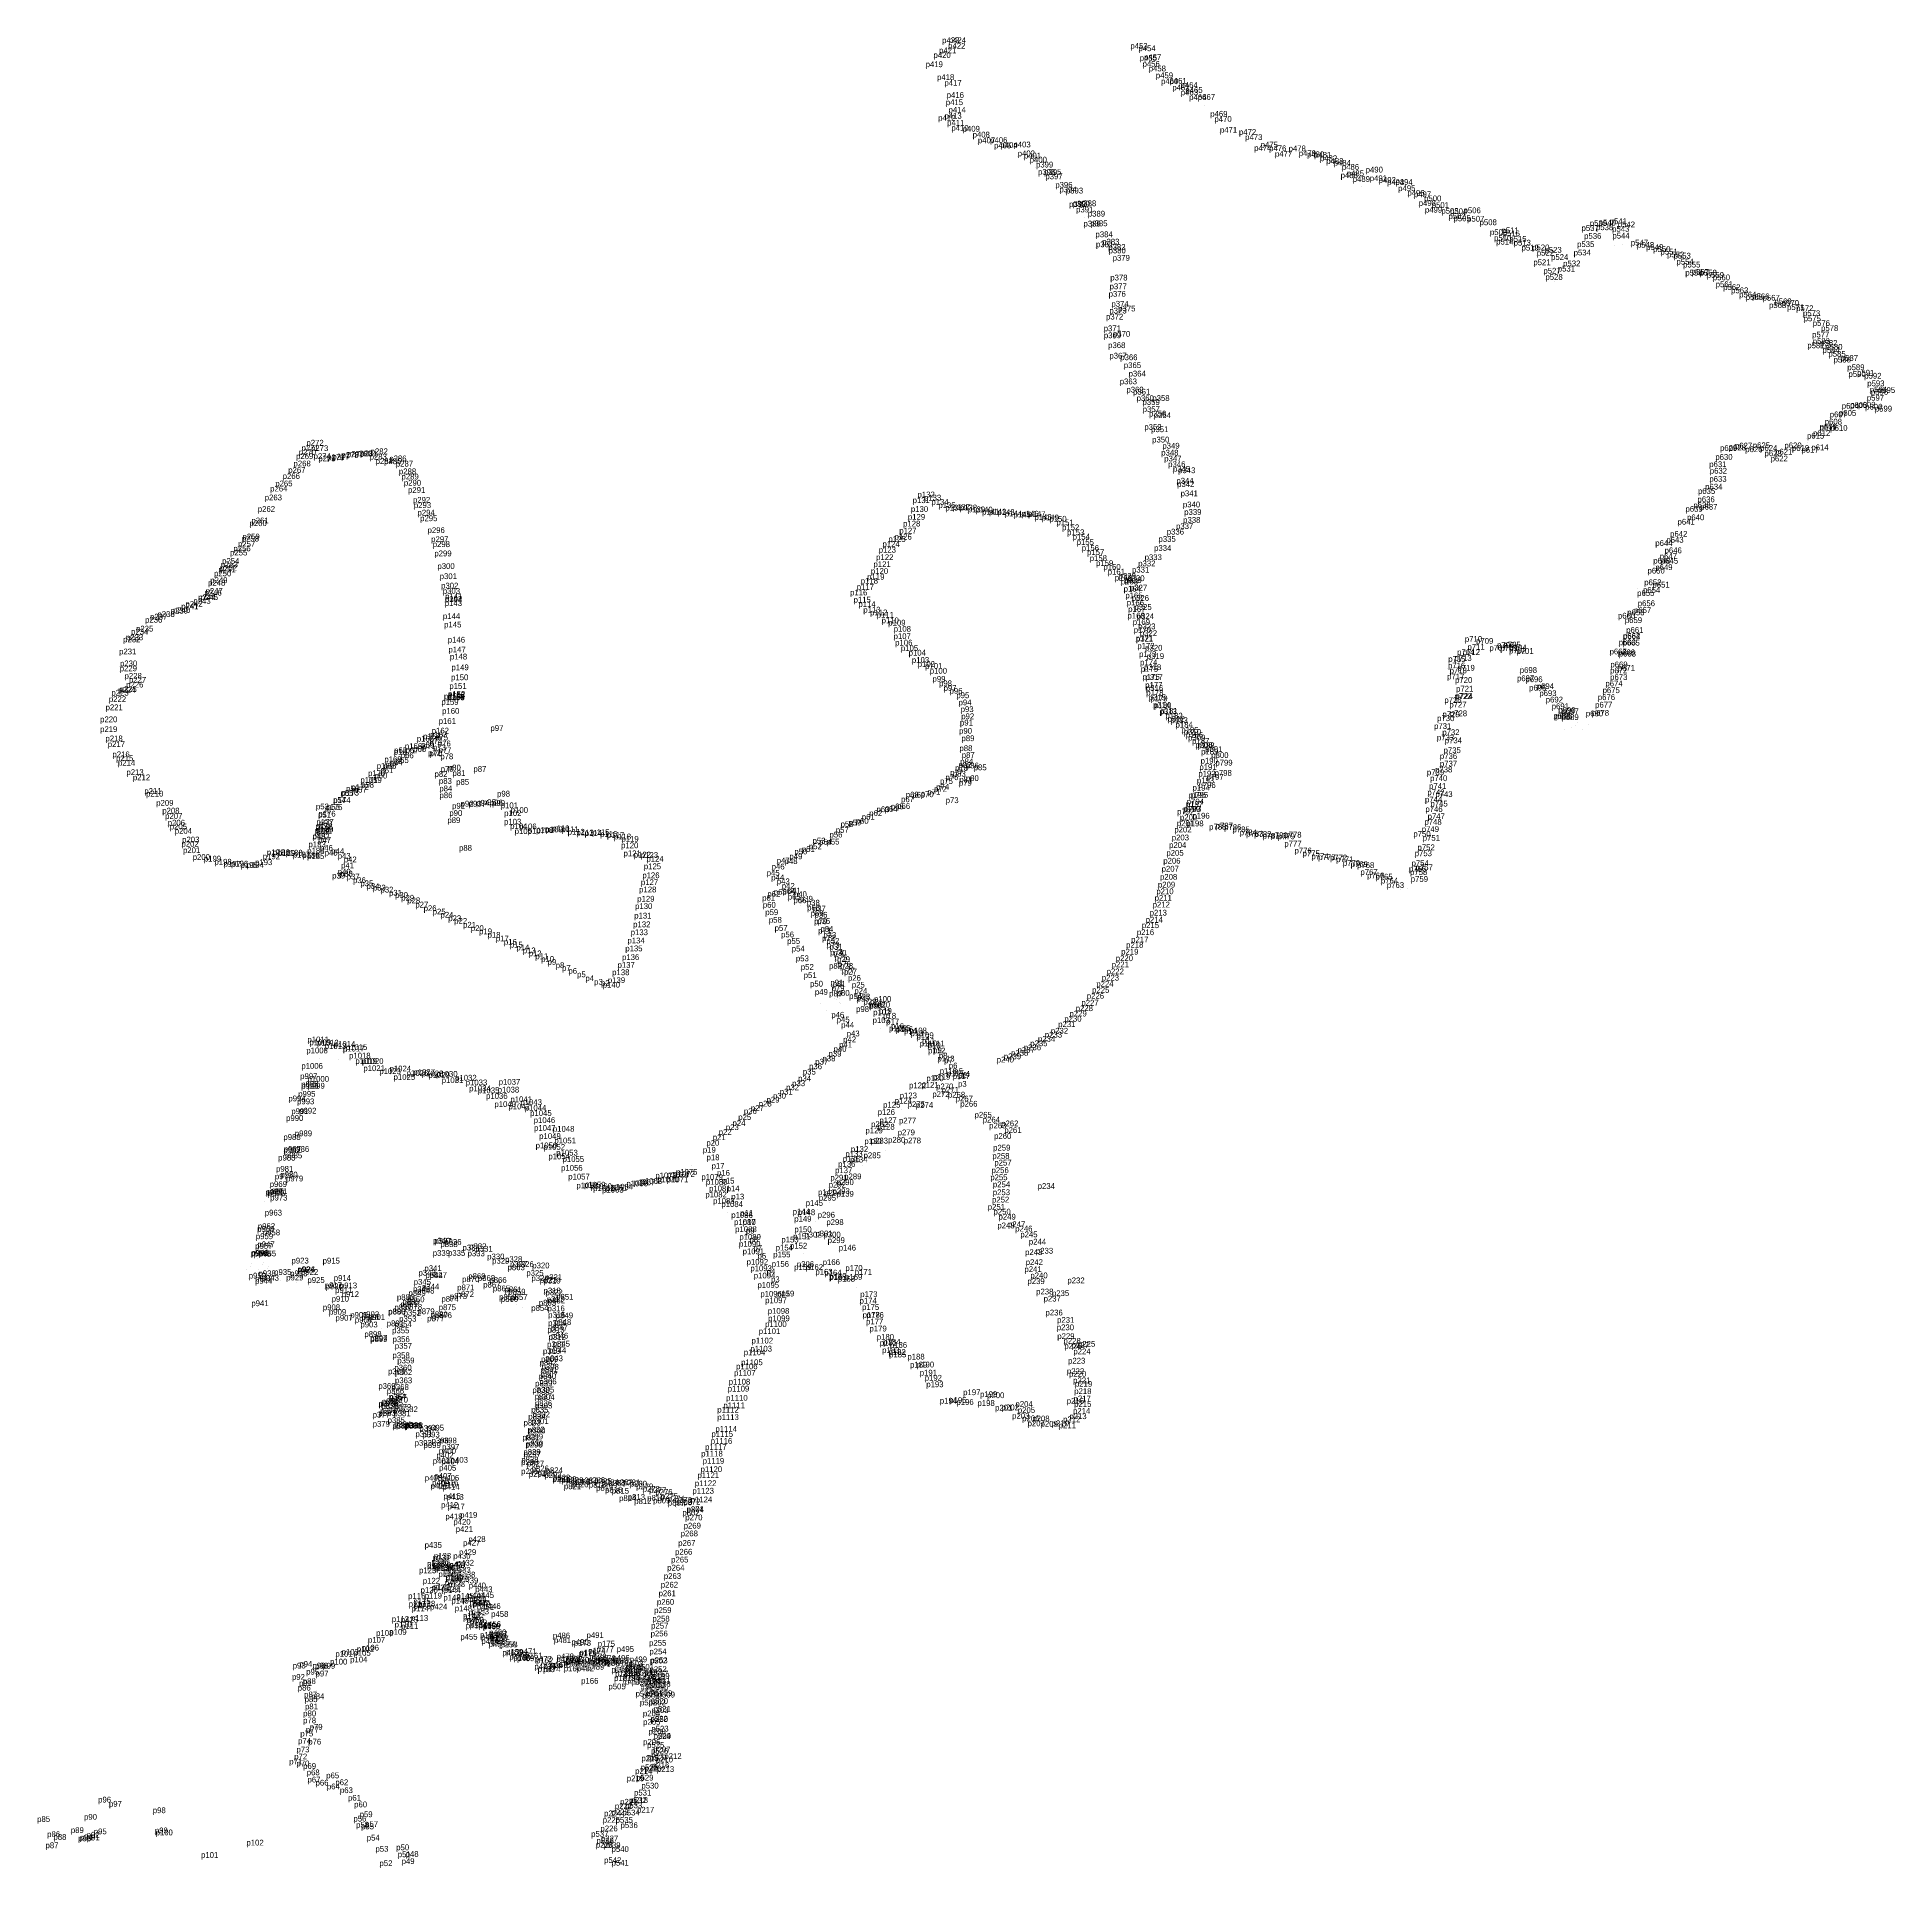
# Model space of a CAD drawing. Extents: x -2 to 54773767, y -1 to 183694297.
# Drawn here: x 538743 to 539320, y 1838395 to 1838964 of the extents above; entities that cross this region are included whole.
import ezdxf

# ---------------------------------------------------------------- set-up
doc = ezdxf.new("R2010")
doc.units = 0
doc.layers.add('Level 12', color=7, linetype='Continuous')
doc.layers.add('Level 7', color=7, linetype='Continuous')

msp = doc.modelspace()

# ---------------------------------------------------------------- linework, layer by layer
at = {"layer": 'Level 7'}
for p, q in [((539023.972, 1838962.5), (539023.972, 1838962.5)), ((539026.03, 1838962.542), (539026.03, 1838962.542)), ((539021.288, 1838957.904), (539021.288, 1838957.904)), ((539023.014, 1838959.36), (539023.014, 1838959.36)), ((539025.831, 1838960.776), (539025.831, 1838960.776)), ((539082.485, 1838960.747), (539082.485, 1838960.747)), ((539084.986, 1838960.017), (539084.986, 1838960.017)), ((539085.376, 1838957.031), (539085.376, 1838957.031)), ((539086.705, 1838957.231), (539086.705, 1838957.231)), ((539018.84, 1838955.041), (539018.84, 1838955.041)), ((539022.379, 1838951.032), (539022.379, 1838951.032)), ((539086.273, 1838955.159), (539086.273, 1838955.159)), ((539088.181, 1838953.72), (539088.181, 1838953.72)), ((539090.398, 1838951.593), (539090.398, 1838951.593)), ((539024.688, 1838949.265), (539024.688, 1838949.265)), ((539025.384, 1838945.494), (539025.384, 1838945.494)), ((539092.014, 1838949.767), (539092.014, 1838949.767)), ((539094.632, 1838949.898), (539094.632, 1838949.898)), ((539095.515, 1838947.824), (539095.515, 1838947.824)), ((539098.051, 1838948.574), (539098.051, 1838948.574)), ((539098.152, 1838946.295), (539098.152, 1838946.295)), ((539099.568, 1838947.05), (539099.568, 1838947.05)), ((539025.118, 1838943.233), (539025.118, 1838943.233)), ((539025.963, 1838940.896), (539025.963, 1838940.896)), ((539100.764, 1838944.822), (539100.764, 1838944.822)), ((539103.452, 1838944.855), (539103.452, 1838944.855)), ((539105.393, 1838943.154), (539105.393, 1838943.154)), ((539107.304, 1838939.636), (539107.304, 1838939.636)), ((539022.744, 1838938.377), (539022.744, 1838938.377)), ((539024.679, 1838939.018), (539024.679, 1838939.018)), ((539025.527, 1838936.846), (539025.527, 1838936.846)), ((539026.845, 1838935.255), (539026.845, 1838935.255)), ((539030.337, 1838934.99), (539030.337, 1838934.99)), ((539108.614, 1838938.04), (539108.614, 1838938.04)), ((539110.318, 1838934.642), (539110.318, 1838934.642)), ((539116.227, 1838933.973), (539116.227, 1838933.973)), ((539033.439, 1838933.179), (539033.439, 1838933.179)), ((539035.094, 1838931.385), (539035.094, 1838931.385)), ((539038.891, 1838931.457), (539038.891, 1838931.457)), ((539040.085, 1838929.797), (539040.085, 1838929.797)), ((539042.089, 1838929.898), (539042.089, 1838929.898)), ((539046.127, 1838930.093), (539046.127, 1838930.093)), ((539118.156, 1838932.39), (539118.156, 1838932.39)), ((539120.972, 1838929.032), (539120.972, 1838929.032)), ((539122.988, 1838930.033), (539122.988, 1838930.033)), ((539125.6, 1838928.924), (539125.6, 1838928.924)), ((539131.659, 1838928.872), (539131.659, 1838928.872)), ((539047.447, 1838927.325), (539047.447, 1838927.325)), ((539049.376, 1838926.647), (539049.376, 1838926.647)), ((539051.172, 1838925.384), (539051.172, 1838925.384)), ((539053.134, 1838923.849), (539053.134, 1838923.849)), ((539127.407, 1838927.197), (539127.407, 1838927.197)), ((539134.812, 1838927.379), (539134.812, 1838927.379)), ((539137.369, 1838927.031), (539137.369, 1838927.031)), ((539139.587, 1838926.887), (539139.587, 1838926.887)), ((539141.395, 1838925.809), (539141.395, 1838925.809)), ((539143.362, 1838924.932), (539143.362, 1838924.932)), ((539145.665, 1838924.391), (539145.665, 1838924.391)), ((539148.206, 1838923.126), (539148.206, 1838923.126)), ((539155.608, 1838922.278), (539155.608, 1838922.278)), ((539053.774, 1838921.579), (539053.774, 1838921.579)), ((539055.691, 1838921.524), (539055.691, 1838921.524)), ((539056.056, 1838920.194), (539056.056, 1838920.194)), ((539059.14, 1838917.555), (539059.14, 1838917.555)), ((539147.829, 1838920.548), (539147.829, 1838920.548)), ((539149.724, 1838921.146), (539149.724, 1838921.146)), ((539151.586, 1838919.358), (539151.586, 1838919.358)), ((539154.193, 1838917.855), (539154.193, 1838917.855)), ((539156.891, 1838919.627), (539156.891, 1838919.627)), ((539159.65, 1838919.071), (539159.65, 1838919.071)), ((539162.243, 1838918.379), (539162.243, 1838918.379)), ((539164.876, 1838918.45), (539164.876, 1838918.45)), ((539165.726, 1838916.498), (539165.726, 1838916.498)), ((539060.431, 1838916.106), (539060.431, 1838916.106)), ((539062.427, 1838915.768), (539062.427, 1838915.768)), ((539063.413, 1838911.556), (539063.413, 1838911.556)), ((539064.566, 1838911.706), (539064.566, 1838911.706)), ((539066.514, 1838911.803), (539066.514, 1838911.803)), ((539168.589, 1838915.065), (539168.589, 1838915.065)), ((539170.608, 1838914.601), (539170.608, 1838914.601)), ((539172.103, 1838911.9), (539172.103, 1838911.9)), ((539173.78, 1838913.33), (539173.78, 1838913.33)), ((539176.148, 1838911.258), (539176.148, 1838911.258)), ((539065.594, 1838909.88), (539065.594, 1838909.88)), ((539067.916, 1838905.505), (539067.916, 1838905.505)), ((539068.102, 1838908.146), (539068.102, 1838908.146)), ((539069.248, 1838908.585), (539069.248, 1838908.585)), ((539070.022, 1838905.583), (539070.022, 1838905.583)), ((539174.032, 1838909.818), (539174.032, 1838909.818)), ((539179.152, 1838909.459), (539179.152, 1838909.459)), ((539181.37, 1838907.8), (539181.37, 1838907.8)), ((539181.836, 1838909.364), (539181.836, 1838909.364)), ((539182.926, 1838907.135), (539182.926, 1838907.135)), ((539186.047, 1838909.626), (539186.047, 1838909.626)), ((539187.151, 1838907.011), (539187.151, 1838907.011)), ((539191.02, 1838905.915), (539191.02, 1838905.915)), ((539225.293, 1838905.631), (539225.293, 1838905.631)), ((539228.059, 1838905.806), (539228.059, 1838905.806)), ((539231.452, 1838906.247), (539231.452, 1838906.247)), ((539233.985, 1838905.236), (539233.985, 1838905.236)), ((539071.639, 1838902.169), (539071.639, 1838902.169)), ((539071.779, 1838899.062), (539071.779, 1838899.062)), ((539073.716, 1838899.889), (539073.716, 1838899.889)), ((539194.241, 1838902.832), (539194.241, 1838902.832)), ((539195.539, 1838901.086), (539195.539, 1838901.086)), ((539196.192, 1838899.899), (539196.192, 1838899.899)), ((539197.855, 1838903.419), (539197.855, 1838903.419)), ((539198.195, 1838902.456), (539198.195, 1838902.456)), ((539199.389, 1838901.227), (539199.389, 1838901.227)), ((539199.613, 1838901.038), (539199.613, 1838901.038)), ((539200.262, 1838900.727), (539200.262, 1838900.727)), ((539201.6, 1838899.572), (539201.6, 1838899.572)), ((539202.238, 1838900.426), (539202.238, 1838900.426)), ((539221.326, 1838899.103), (539221.326, 1838899.103)), ((539222.721, 1838904.147), (539222.721, 1838904.147)), ((539223.527, 1838901.663), (539223.527, 1838901.663)), ((539227.201, 1838904.366), (539227.201, 1838904.366)), ((539232.241, 1838903.863), (539232.241, 1838903.863)), ((539232.309, 1838901.756), (539232.309, 1838901.756)), ((539232.843, 1838899.511), (539232.843, 1838899.511)), ((539235.303, 1838900.027), (539235.303, 1838900.027)), ((539238.039, 1838899.572), (539238.039, 1838899.572)), ((539239.925, 1838898.877), (539239.925, 1838898.877)), ((539075.609, 1838898.244), (539075.609, 1838898.244)), ((539075.702, 1838897.153), (539075.702, 1838897.153)), ((539076.97, 1838894.873), (539076.97, 1838894.873)), ((539204.071, 1838898.038), (539204.071, 1838898.038)), ((539207.368, 1838898.094), (539207.368, 1838898.094)), ((539207.729, 1838893.474), (539207.729, 1838893.474)), ((539208.813, 1838896.403), (539208.813, 1838896.403)), ((539211.035, 1838894.61), (539211.035, 1838894.61)), ((539211.188, 1838897.353), (539211.188, 1838897.353)), ((539213.248, 1838895.108), (539213.248, 1838895.108)), ((539217.003, 1838893.119), (539217.003, 1838893.119)), ((539218.426, 1838895.089), (539218.426, 1838895.089)), ((539220.254, 1838896.51), (539220.254, 1838896.51)), ((539242.801, 1838898.205), (539242.801, 1838898.205)), ((539244.97, 1838897.552), (539244.97, 1838897.552)), ((539247.256, 1838896.764), (539247.256, 1838896.764)), ((539249.269, 1838895.896), (539249.269, 1838895.896)), ((539251.328, 1838895.533), (539251.328, 1838895.533)), ((539252.228, 1838893.661), (539252.228, 1838893.661)), ((539076.234, 1838888.727), (539076.234, 1838888.727)), ((539210.086, 1838892.833), (539210.086, 1838892.833)), ((539210.861, 1838890.851), (539210.861, 1838890.851)), ((539211.501, 1838888.913), (539211.501, 1838888.913)), ((539212.796, 1838890.08), (539212.796, 1838890.08)), ((539214.183, 1838888.463), (539214.183, 1838888.463)), ((539215.324, 1838891.505), (539215.324, 1838891.505)), ((539254.298, 1838892.763), (539254.298, 1838892.763)), ((539254.964, 1838890.257), (539254.964, 1838890.257)), ((539256.98, 1838890.456), (539256.98, 1838890.456)), ((539259.401, 1838890.244), (539259.401, 1838890.244)), ((539261.627, 1838889.529), (539261.627, 1838889.529)), ((539263.528, 1838888.778), (539263.528, 1838888.778)), ((539075.714, 1838883.656), (539075.714, 1838883.656)), ((539076.014, 1838885.999), (539076.014, 1838885.999)), ((539264.403, 1838886.64), (539264.403, 1838886.64)), ((539266.763, 1838885.751), (539266.763, 1838885.751)), ((539269.207, 1838884.759), (539269.207, 1838884.759)), ((539271.717, 1838883.445), (539271.717, 1838883.445)), ((539273.752, 1838882.664), (539273.752, 1838882.664)), ((539275.771, 1838882.872), (539275.771, 1838882.872)), ((539278.979, 1838882.448), (539278.979, 1838882.448)), ((539074.903, 1838876.582), (539074.903, 1838876.582)), ((539075.947, 1838878.461), (539075.947, 1838878.461)), ((539076.598, 1838880.571), (539076.598, 1838880.571)), ((539078.708, 1838879.103), (539078.708, 1838879.103)), ((539280.979, 1838880.139), (539280.979, 1838880.139)), ((539282.664, 1838881.346), (539282.664, 1838881.346)), ((539284.948, 1838880.833), (539284.948, 1838880.833)), ((539286.585, 1838879.515), (539286.585, 1838879.515)), ((539289.429, 1838879.198), (539289.429, 1838879.198)), ((539291.539, 1838877.666), (539291.539, 1838877.666)), ((539291.759, 1838876.034), (539291.759, 1838876.034)), ((539293.855, 1838877.493), (539293.855, 1838877.493)), ((539074.186, 1838872.932), (539074.186, 1838872.932)), ((539074.244, 1838870.778), (539074.244, 1838870.778)), ((539077.068, 1838871.205), (539077.068, 1838871.205)), ((539294.387, 1838871.011), (539294.387, 1838871.011)), ((539294.58, 1838874.561), (539294.58, 1838874.561)), ((539297.163, 1838873.02), (539297.163, 1838873.02)), ((539298.86, 1838871.28), (539298.86, 1838871.28)), ((539075.559, 1838867.697), (539075.559, 1838867.697)), ((539075.959, 1838864.435), (539075.959, 1838864.435)), ((539292.89, 1838867.646), (539292.89, 1838867.646)), ((539294.561, 1838868.956), (539294.561, 1838868.956)), ((539296.892, 1838868.407), (539296.892, 1838868.407)), ((539297.595, 1838866.195), (539297.595, 1838866.195)), ((539298.476, 1838867.179), (539298.476, 1838867.179)), ((539299.443, 1838864.993), (539299.443, 1838864.993)), ((539079.337, 1838863.945), (539079.337, 1838863.945)), ((539080.443, 1838861.487), (539080.443, 1838861.487)), ((539081.925, 1838858.874), (539081.925, 1838858.874)), ((539301.054, 1838863.233), (539301.054, 1838863.233)), ((539303.301, 1838863.722), (539303.301, 1838863.722)), ((539305.314, 1838860.835), (539305.314, 1838860.835)), ((539305.705, 1838858.747), (539305.705, 1838858.747)), ((539306.169, 1838863.153), (539306.169, 1838863.153)), ((539308.367, 1838859.138), (539308.367, 1838859.138)), ((539079.176, 1838856.44), (539079.176, 1838856.44)), ((539081.254, 1838853.886), (539081.254, 1838853.886)), ((539083.292, 1838853.24), (539083.292, 1838853.24)), ((539310.591, 1838858.197), (539310.591, 1838858.197)), ((539311.528, 1838855.848), (539311.528, 1838855.848)), ((539312.33, 1838853.922), (539312.33, 1838853.922)), ((539312.65, 1838853.186), (539312.65, 1838853.186)), ((539314.842, 1838853.741), (539314.842, 1838853.741)), ((539084.412, 1838851.256), (539084.412, 1838851.256)), ((539086.252, 1838850.019), (539086.252, 1838850.019)), ((539086.291, 1838847.806), (539086.291, 1838847.806)), ((539089.302, 1838851.268), (539089.302, 1838851.268)), ((539303.602, 1838848.849), (539303.602, 1838848.849)), ((539306.189, 1838849.072), (539306.189, 1838849.072)), ((539308.721, 1838849.188), (539308.721, 1838849.188)), ((539310.881, 1838848.561), (539310.881, 1838848.561)), ((539311.395, 1838851.35), (539311.395, 1838851.35)), ((539311.491, 1838850.757), (539311.491, 1838850.757)), ((539313.281, 1838850.009), (539313.281, 1838850.009)), ((539313.873, 1838847.966), (539313.873, 1838847.966)), ((539086.821, 1838842.282), (539086.821, 1838842.282)), ((539087.96, 1838844.61), (539087.96, 1838844.61)), ((539088.255, 1838846.432), (539088.255, 1838846.432)), ((539088.487, 1838843.808), (539088.487, 1838843.808)), ((539088.942, 1838841.571), (539088.942, 1838841.571)), ((539089.751, 1838845.946), (539089.751, 1838845.946)), ((539296.693, 1838842.088), (539296.693, 1838842.088)), ((539296.714, 1838842.424), (539296.714, 1838842.424)), ((539298.312, 1838843.932), (539298.312, 1838843.932)), ((539299.866, 1838846.182), (539299.866, 1838846.182)), ((539300.031, 1838841.967), (539300.031, 1838841.967)), ((539301.757, 1838844.787), (539301.757, 1838844.787)), ((539302.737, 1838846.635), (539302.737, 1838846.635)), ((538824.852, 1838835.779), (538824.852, 1838835.779)), ((538826.376, 1838837.378), (538826.376, 1838837.378)), ((538827.784, 1838835.683), (538827.784, 1838835.683)), ((539089.249, 1838838.356), (539089.249, 1838838.356)), ((539092.423, 1838836.446), (539092.423, 1838836.446)), ((539265.752, 1838835.74), (539265.752, 1838835.74)), ((539268.467, 1838835.888), (539268.467, 1838835.888)), ((539270.403, 1838836.478), (539270.403, 1838836.478)), ((539273.602, 1838835.348), (539273.602, 1838835.348)), ((539275.94, 1838836.589), (539275.94, 1838836.589)), ((539278.219, 1838835.747), (539278.219, 1838835.747)), ((539285.785, 1838836.549), (539285.785, 1838836.549)), ((539288.12, 1838835.732), (539288.12, 1838835.732)), ((539289.096, 1838837.76), (539289.096, 1838837.76)), ((539291.522, 1838837.525), (539291.522, 1838837.525)), ((539292.788, 1838839.548), (539292.788, 1838839.548)), ((539293.062, 1838838.44), (539293.062, 1838838.44)), ((539294.154, 1838835.941), (539294.154, 1838835.941)), ((539294.664, 1838840.384), (539294.664, 1838840.384)), ((538822.347, 1838830.924), (538822.347, 1838830.924)), ((538823.126, 1838833.181), (538823.126, 1838833.181)), ((538824.001, 1838834.454), (538824.001, 1838834.454)), ((538828.592, 1838833.211), (538828.592, 1838833.211)), ((538830.061, 1838832.499), (538830.061, 1838832.499)), ((538832.784, 1838832.818), (538832.784, 1838832.818)), ((538834.406, 1838833.057), (538834.406, 1838833.057)), ((538837.273, 1838833.596), (538837.273, 1838833.596)), ((538839.003, 1838833.895), (538839.003, 1838833.895)), ((538841.401, 1838834.033), (538841.401, 1838834.033)), ((538843.081, 1838834.053), (538843.081, 1838834.053)), ((538846.013, 1838833.042), (538846.013, 1838833.042)), ((538846.316, 1838834.704), (538846.316, 1838834.704)), ((538847.877, 1838831.673), (538847.877, 1838831.673)), ((538850.505, 1838831.621), (538850.505, 1838831.621)), ((538852.128, 1838832.503), (538852.128, 1838832.503)), ((538854.16, 1838830.871), (538854.16, 1838830.871)), ((539092.072, 1838834.295), (539092.072, 1838834.295)), ((539093.001, 1838832.468), (539093.001, 1838832.468)), ((539094.233, 1838830.713), (539094.233, 1838830.713)), ((539262.411, 1838830.705), (539262.411, 1838830.705)), ((539264.292, 1838832.958), (539264.292, 1838832.958)), ((539279.598, 1838834.085), (539279.598, 1838834.085)), ((539281.491, 1838832.471), (539281.491, 1838832.471)), ((539282.873, 1838834.611), (539282.873, 1838834.611)), ((539291.078, 1838835.175), (539291.078, 1838835.175)), ((538816.687, 1838824.708), (538816.687, 1838824.708)), ((538818.98, 1838827.014), (538818.98, 1838827.014)), ((538820.718, 1838828.898), (538820.718, 1838828.898)), ((538855.118, 1838828.475), (538855.118, 1838828.475)), ((538855.914, 1838826.861), (538855.914, 1838826.861)), ((538856.659, 1838824.932), (538856.659, 1838824.932)), ((539095.709, 1838829.236), (539095.709, 1838829.236)), ((539096.796, 1838825.56), (539096.796, 1838825.56)), ((539097.017, 1838824.545), (539097.017, 1838824.545)), ((539097.316, 1838828.818), (539097.316, 1838828.818)), ((539262.438, 1838826.127), (539262.438, 1838826.127)), ((539262.577, 1838828.667), (539262.577, 1838828.667)), ((538813.404, 1838820.368), (538813.404, 1838820.368)), ((538815.1, 1838823.128), (538815.1, 1838823.128)), ((538857.945, 1838822.695), (538857.945, 1838822.695)), ((538859.489, 1838819.629), (538859.489, 1838819.629)), ((539014.782, 1838819.507), (539014.782, 1838819.507)), ((539016.317, 1838821.288), (539016.317, 1838821.288)), ((539018.323, 1838820.312), (539018.323, 1838820.312)), ((539020.633, 1838818.97), (539020.633, 1838818.97)), ((539098.091, 1838821.638), (539098.091, 1838821.638)), ((539098.805, 1838818.181), (539098.805, 1838818.181)), ((539258.755, 1838819.789), (539258.755, 1838819.789)), ((539258.904, 1838822.356), (539258.904, 1838822.356)), ((539261.154, 1838823.711), (539261.154, 1838823.711)), ((538808.692, 1838812.356), (538808.692, 1838812.356)), ((538809.267, 1838813.202), (538809.267, 1838813.202)), ((538811.257, 1838816.771), (538811.257, 1838816.771)), ((538859.763, 1838817.968), (538859.763, 1838817.968)), ((538860.895, 1838815.647), (538860.895, 1838815.647)), ((538861.716, 1838813.892), (538861.716, 1838813.892)), ((539011.825, 1838812.241), (539011.825, 1838812.241)), ((539013.321, 1838814.332), (539013.321, 1838814.332)), ((539014.26, 1838816.763), (539014.26, 1838816.763)), ((539022.782, 1838817.962), (539022.782, 1838817.962)), ((539024.967, 1838817.207), (539024.967, 1838817.207)), ((539027.239, 1838817.356), (539027.239, 1838817.356)), ((539029.484, 1838817.229), (539029.484, 1838817.229)), ((539031.957, 1838816.648), (539031.957, 1838816.648)), ((539034.329, 1838816.592), (539034.329, 1838816.592)), ((539036.409, 1838815.934), (539036.409, 1838815.934)), ((539038.57, 1838815.929), (539038.57, 1838815.929)), ((539041.146, 1838815.822), (539041.146, 1838815.822)), ((539043.473, 1838815.373), (539043.473, 1838815.373)), ((539046.193, 1838815.074), (539046.193, 1838815.074)), ((539048.624, 1838815.321), (539048.624, 1838815.321)), ((539050.733, 1838815.199), (539050.733, 1838815.199)), ((539052.679, 1838814.299), (539052.679, 1838814.299)), ((539054.905, 1838814.114), (539054.905, 1838814.114)), ((539057.282, 1838813.739), (539057.282, 1838813.739)), ((539059.485, 1838812.609), (539059.485, 1838812.609)), ((539098.887, 1838813.379), (539098.887, 1838813.379)), ((539099.218, 1838815.853), (539099.218, 1838815.853)), ((539252.561, 1838812.821), (539252.561, 1838812.821)), ((539255.034, 1838816.813), (539255.034, 1838816.813)), ((539255.503, 1838814.186), (539255.503, 1838814.186)), ((539257.487, 1838817.975), (539257.487, 1838817.975)), ((539259.603, 1838817.461), (539259.603, 1838817.461)), ((538806.26, 1838807.579), (538806.26, 1838807.579)), ((538806.493, 1838808.219), (538806.493, 1838808.219)), ((538864.018, 1838810.203), (538864.018, 1838810.203)), ((538865.145, 1838807.408), (538865.145, 1838807.408)), ((539007.252, 1838807.433), (539007.252, 1838807.433)), ((539009.173, 1838808.148), (539009.173, 1838808.148)), ((539010.648, 1838810.048), (539010.648, 1838810.048)), ((539061.235, 1838811.085), (539061.235, 1838811.085)), ((539062.815, 1838809.531), (539062.815, 1838809.531)), ((539064.529, 1838808.17), (539064.529, 1838808.17)), ((539065.78, 1838806.503), (539065.78, 1838806.503)), ((539091.221, 1838807.468), (539091.221, 1838807.468)), ((539093.786, 1838809.732), (539093.786, 1838809.732)), ((539096.656, 1838811.448), (539096.656, 1838811.448)), ((539249.076, 1838807.207), (539249.076, 1838807.207)), ((539250.243, 1838809.047), (539250.243, 1838809.047)), ((538802.619, 1838803.236), (538802.619, 1838803.236)), ((538803.669, 1838804.52), (538803.669, 1838804.52)), ((538805.087, 1838805.916), (538805.087, 1838805.916)), ((538865.627, 1838805.834), (538865.627, 1838805.834)), ((538866.136, 1838802.969), (538866.136, 1838802.969)), ((539003.451, 1838801.804), (539003.451, 1838801.804)), ((539004.249, 1838804.104), (539004.249, 1838804.104)), ((539005.437, 1838805.904), (539005.437, 1838805.904)), ((539067.361, 1838804.661), (539067.361, 1838804.661)), ((539069.001, 1838803.346), (539069.001, 1838803.346)), ((539069.85, 1838801.493), (539069.85, 1838801.493)), ((539086.902, 1838801.803), (539086.902, 1838801.803)), ((539089.85, 1838804.653), (539089.85, 1838804.653)), ((539245.012, 1838800.71), (539245.012, 1838800.71)), ((539245.636, 1838806.196), (539245.636, 1838806.196)), ((539247.016, 1838802.088), (539247.016, 1838802.088)), ((539247.376, 1838800.679), (539247.376, 1838800.679)), ((539248.528, 1838803.918), (539248.528, 1838803.918)), ((538797.63, 1838796.758), (538797.63, 1838796.758)), ((538799.04, 1838798), (538799.04, 1838798)), ((538799.452, 1838798.458), (538799.452, 1838798.458)), ((538799.704, 1838799.545), (538799.704, 1838799.545)), ((538800.158, 1838800.633), (538800.158, 1838800.633)), ((538867.091, 1838799.027), (538867.091, 1838799.027)), ((538867.78, 1838795.883), (538867.78, 1838795.883)), ((539000.674, 1838795.707), (539000.674, 1838795.707)), ((539001.824, 1838797.486), (539001.824, 1838797.486)), ((539002.632, 1838799.625), (539002.632, 1838799.625)), ((539071.794, 1838799.966), (539071.794, 1838799.966)), ((539074.094, 1838798.782), (539074.094, 1838798.782)), ((539075.431, 1838797.295), (539075.431, 1838797.295)), ((539077.645, 1838795.419), (539077.645, 1838795.419)), ((539078.846, 1838795.984), (539078.846, 1838795.984)), ((539081.526, 1838795.255), (539081.526, 1838795.255)), ((539082.978, 1838797.905), (539082.978, 1838797.905)), ((539084.922, 1838799.853), (539084.922, 1838799.853)), ((539243.232, 1838797.618), (539243.232, 1838797.618)), ((539245.642, 1838798.683), (539245.642, 1838798.683)), ((538792.711, 1838789.34), (538792.711, 1838789.34)), ((538793.534, 1838789.362), (538793.534, 1838789.362)), ((538794.687, 1838790.766), (538794.687, 1838790.766)), ((538795.007, 1838791.321), (538795.007, 1838791.321)), ((538795.805, 1838793.843), (538795.805, 1838793.843)), ((538796.477, 1838794.635), (538796.477, 1838794.635)), ((538868.231, 1838792.958), (538868.231, 1838792.958)), ((538868.766, 1838791.292), (538868.766, 1838791.292)), ((538869.471, 1838789.649), (538869.471, 1838789.649)), ((538995.36, 1838790.818), (538995.36, 1838790.818)), ((538997.421, 1838792.543), (538997.421, 1838792.543)), ((538998.664, 1838794.449), (538998.664, 1838794.449)), ((539079.502, 1838794.231), (539079.502, 1838794.231)), ((539080.378, 1838791.991), (539080.378, 1838791.991)), ((539080.595, 1838794.677), (539080.595, 1838794.677)), ((539080.915, 1838789.915), (539080.915, 1838789.915)), ((539082.349, 1838792.316), (539082.349, 1838792.316)), ((539082.903, 1838789.118), (539082.903, 1838789.118)), ((539239.997, 1838790.638), (539239.997, 1838790.638)), ((539240.203, 1838792.89), (539240.203, 1838792.89)), ((539241.814, 1838791.617), (539241.814, 1838791.617)), ((539242.208, 1838793.98), (539242.208, 1838793.98)), ((539244.741, 1838793.255), (539244.741, 1838793.255)), ((538780.058, 1838784.106), (538780.058, 1838784.106)), ((538784.178, 1838785.173), (538784.178, 1838785.173)), ((538784.892, 1838785.333), (538784.892, 1838785.333)), ((538787.46, 1838786.515), (538787.46, 1838786.515)), ((538788.752, 1838787.294), (538788.752, 1838787.294)), ((538791.234, 1838788.194), (538791.234, 1838788.194)), ((538868.789, 1838783.478), (538868.789, 1838783.478)), ((538869.362, 1838787.523), (538869.362, 1838787.523)), ((538869.415, 1838788.723), (538869.415, 1838788.723)), ((538869.417, 1838788.862), (538869.417, 1838788.862)), ((538996.44, 1838788.574), (538996.44, 1838788.574)), ((538997.936, 1838787.206), (538997.936, 1838787.206)), ((538999.454, 1838785.46), (538999.454, 1838785.46)), ((539001.575, 1838784.615), (539001.575, 1838784.615)), ((539003.61, 1838783.871), (539003.61, 1838783.871)), ((539081.348, 1838787.697), (539081.348, 1838787.697)), ((539081.581, 1838783.644), (539081.581, 1838783.644)), ((539081.809, 1838785.67), (539081.809, 1838785.67)), ((539083.747, 1838786.291), (539083.747, 1838786.291)), ((539084.462, 1838783.448), (539084.462, 1838783.448)), ((539234.038, 1838783.607), (539234.038, 1838783.607)), ((539236.919, 1838784.645), (539236.919, 1838784.645)), ((539239.016, 1838785.343), (539239.016, 1838785.343)), ((539240.188, 1838787.47), (539240.188, 1838787.47)), ((538771.86, 1838778.656), (538771.86, 1838778.656)), ((538773.41, 1838779.587), (538773.41, 1838779.587)), ((538776.202, 1838782.351), (538776.202, 1838782.351)), ((538777.757, 1838783.298), (538777.757, 1838783.298)), ((538869.177, 1838780.853), (538869.177, 1838780.853)), ((539005.149, 1838782.149), (539005.149, 1838782.149)), ((539007.215, 1838781.443), (539007.215, 1838781.443)), ((539008.919, 1838779.504), (539008.919, 1838779.504)), ((539083.21, 1838781.64), (539083.21, 1838781.64)), ((539083.524, 1838779.231), (539083.524, 1838779.231)), ((539084.919, 1838780.276), (539084.919, 1838780.276)), ((539085.423, 1838778.197), (539085.423, 1838778.197)), ((539236.179, 1838782.212), (539236.179, 1838782.212)), ((539236.606, 1838779.16), (539236.606, 1838779.16)), ((538768.132, 1838772.478), (538768.132, 1838772.478)), ((538769.397, 1838776.236), (538769.397, 1838776.236)), ((538770.261, 1838776.885), (538770.261, 1838776.885)), ((538870.313, 1838776.138), (538870.313, 1838776.138)), ((538870.523, 1838773.091), (538870.523, 1838773.091)), ((539008.874, 1838777.241), (539008.874, 1838777.241)), ((539009.369, 1838775.238), (539009.369, 1838775.238)), ((539011.153, 1838773.52), (539011.153, 1838773.52)), ((539013.548, 1838772.106), (539013.548, 1838772.106)), ((539084.116, 1838776.58), (539084.116, 1838776.58)), ((539084.212, 1838776.462), (539084.212, 1838776.462)), ((539084.634, 1838774.25), (539084.634, 1838774.25)), ((539087.086, 1838773.631), (539087.086, 1838773.631)), ((539184.041, 1838772.282), (539184.041, 1838772.282)), ((539185.795, 1838772.268), (539185.795, 1838772.268)), ((539186.453, 1838776.385), (539186.453, 1838776.385)), ((539187.273, 1838773.914), (539187.273, 1838773.914)), ((539189.933, 1838775.764), (539189.933, 1838775.764)), ((539192.24, 1838775.272), (539192.24, 1838775.272)), ((539194.067, 1838773.64), (539194.067, 1838773.64)), ((539196.448, 1838774.502), (539196.448, 1838774.502)), ((539197.456, 1838773.483), (539197.456, 1838773.483)), ((539198.473, 1838774.612), (539198.473, 1838774.612)), ((539200.172, 1838772.764), (539200.172, 1838772.764)), ((539200.271, 1838773.704), (539200.271, 1838773.704)), ((539202.443, 1838772.615), (539202.443, 1838772.615)), ((539231.435, 1838772.481), (539231.435, 1838772.481)), ((539233.976, 1838772.219), (539233.976, 1838772.219)), ((539234.267, 1838771.807), (539234.267, 1838771.807)), ((539234.268, 1838775.327), (539234.268, 1838775.327)), ((539235.472, 1838775.233), (539235.472, 1838775.233)), ((539235.584, 1838777.232), (539235.584, 1838777.232)), ((539235.623, 1838777.346), (539235.623, 1838777.346)), ((538768.333, 1838767.228), (538768.333, 1838767.228)), ((538768.408, 1838768.775), (538768.408, 1838768.775)), ((538870.969, 1838770.897), (538870.969, 1838770.897)), ((538871.461, 1838767.544), (538871.461, 1838767.544)), ((539014.562, 1838769.845), (539014.562, 1838769.845)), ((539016.367, 1838768.592), (539016.367, 1838768.592)), ((539018.689, 1838767.987), (539018.689, 1838767.987)), ((539020.127, 1838766.481), (539020.127, 1838766.481)), ((539085.191, 1838771.669), (539085.191, 1838771.669)), ((539085.496, 1838769.101), (539085.496, 1838769.101)), ((539085.729, 1838767.058), (539085.729, 1838767.058)), ((539086.704, 1838767.601), (539086.704, 1838767.601)), ((539087.591, 1838771.038), (539087.591, 1838771.038)), ((539181.199, 1838768.117), (539181.199, 1838768.117)), ((539181.286, 1838770.137), (539181.286, 1838770.137)), ((539181.708, 1838766.591), (539181.708, 1838766.591)), ((539183.201, 1838770.447), (539183.201, 1838770.447)), ((539184.159, 1838767.412), (539184.159, 1838767.412)), ((539203.509, 1838766.717), (539203.509, 1838766.717)), ((539204.123, 1838768.845), (539204.123, 1838768.845)), ((539204.58, 1838770.983), (539204.58, 1838770.983)), ((539231.576, 1838766.572), (539231.576, 1838766.572)), ((539231.675, 1838768.45), (539231.675, 1838768.45)), ((539233.467, 1838769.455), (539233.467, 1838769.455)), ((539233.953, 1838767.378), (539233.953, 1838767.378)), ((538767.882, 1838760.554), (538767.882, 1838760.554)), ((538768.268, 1838760.76), (538768.268, 1838760.76)), ((538769.828, 1838764.915), (538769.828, 1838764.915)), ((538770.323, 1838762.184), (538770.323, 1838762.184)), ((538771.209, 1838763.678), (538771.209, 1838763.678)), ((538870.778, 1838761.741), (538870.778, 1838761.741)), ((538871.324, 1838764.458), (538871.324, 1838764.458)), ((539020.968, 1838763.976), (539020.968, 1838763.976)), ((539023.002, 1838762.573), (539023.002, 1838762.573)), ((539024.419, 1838761.124), (539024.419, 1838761.124)), ((539026.263, 1838760.251), (539026.263, 1838760.251)), ((539086.251, 1838764.618), (539086.251, 1838764.618)), ((539087.092, 1838762.072), (539087.092, 1838762.072)), ((539087.192, 1838764.51), (539087.192, 1838764.51)), ((539087.311, 1838761.126), (539087.311, 1838761.126)), ((539180.929, 1838764.705), (539180.929, 1838764.705)), ((539183.4, 1838763.618), (539183.4, 1838763.618)), ((539183.725, 1838760.904), (539183.725, 1838760.904)), ((539202.653, 1838764.143), (539202.653, 1838764.143)), ((539205.254, 1838763.835), (539205.254, 1838763.835)), ((539206.409, 1838761.23), (539206.409, 1838761.23)), ((539208.784, 1838761.708), (539208.784, 1838761.708)), ((539229.261, 1838760.437), (539229.261, 1838760.437)), ((539230.128, 1838762.543), (539230.128, 1838762.543)), ((539231.611, 1838764.51), (539231.611, 1838764.51)), ((538763.939, 1838755.112), (538763.939, 1838755.112)), ((538764.96, 1838757.672), (538764.96, 1838757.672)), ((538765.747, 1838759.663), (538765.747, 1838759.663)), ((538868.292, 1838756.783), (538868.292, 1838756.783)), ((538869.113, 1838758.542), (538869.113, 1838758.542)), ((538870.19, 1838758.228), (538870.19, 1838758.228)), ((538870.192, 1838758.273), (538870.192, 1838758.273)), ((538870.203, 1838758.41), (538870.203, 1838758.41)), ((538870.206, 1838758.327), (538870.206, 1838758.327)), ((538870.312, 1838758.951), (538870.312, 1838758.951)), ((538870.378, 1838759.302), (538870.378, 1838759.302)), ((539028.374, 1838758.865), (539028.374, 1838758.865)), ((539029.069, 1838756.641), (539029.069, 1838756.641)), ((539029.713, 1838754.538), (539029.713, 1838754.538)), ((539087.41, 1838759.712), (539087.41, 1838759.712)), ((539088.199, 1838758.228), (539088.199, 1838758.228)), ((539088.683, 1838757.859), (539088.683, 1838757.859)), ((539089.499, 1838755.874), (539089.499, 1838755.874)), ((539089.885, 1838755.754), (539089.885, 1838755.754)), ((539180.062, 1838757.368), (539180.062, 1838757.368)), ((539181.616, 1838755.972), (539181.616, 1838755.972)), ((539183.033, 1838756.674), (539183.033, 1838756.674)), ((539183.206, 1838758.587), (539183.206, 1838758.587)), ((539183.537, 1838758.642), (539183.537, 1838758.642)), ((539183.694, 1838756.485), (539183.694, 1838756.485)), ((539209.586, 1838759.517), (539209.586, 1838759.517)), ((539211.585, 1838757.528), (539211.585, 1838757.528)), ((539213.448, 1838755.449), (539213.448, 1838755.449)), ((539226.928, 1838755.929), (539226.928, 1838755.929)), ((539227.779, 1838758.264), (539227.779, 1838758.264)), ((538762.238, 1838751.38), (538762.238, 1838751.38)), ((538867.471, 1838750.864), (538867.471, 1838750.864)), ((538868.545, 1838754.002), (538868.545, 1838754.002)), ((539029.502, 1838750.364), (539029.502, 1838750.364)), ((539029.909, 1838752.327), (539029.909, 1838752.327)), ((539091.565, 1838753.855), (539091.565, 1838753.855)), ((539091.811, 1838754.008), (539091.811, 1838754.008)), ((539093.376, 1838752.512), (539093.376, 1838752.512)), ((539094.048, 1838751.567), (539094.048, 1838751.567)), ((539094.967, 1838751.101), (539094.967, 1838751.101)), ((539096.519, 1838749.727), (539096.519, 1838749.727)), ((539096.846, 1838749.592), (539096.846, 1838749.592)), ((539176.879, 1838749.286), (539176.879, 1838749.286)), ((539177.825, 1838751.735), (539177.825, 1838751.735)), ((539179.479, 1838752.959), (539179.479, 1838752.959)), ((539181.781, 1838753.245), (539181.781, 1838753.245)), ((539213.971, 1838752.506), (539213.971, 1838752.506)), ((539214.52, 1838752.322), (539214.52, 1838752.322)), ((539215.48, 1838754.259), (539215.48, 1838754.259)), ((539216.475, 1838752.069), (539216.475, 1838752.069)), ((539216.497, 1838753.894), (539216.497, 1838753.894)), ((539217.468, 1838749.099), (539217.468, 1838749.099)), ((539219.707, 1838749.671), (539219.707, 1838749.671)), ((539220.741, 1838750.375), (539220.741, 1838750.375)), ((539221.381, 1838751.426), (539221.381, 1838751.426)), ((539222.909, 1838749.253), (539222.909, 1838749.253)), ((539224.057, 1838753.217), (539224.057, 1838753.217)), ((539224.817, 1838750.655), (539224.817, 1838750.655)), ((539225.91, 1838753.39), (539225.91, 1838753.39)), ((538762.23, 1838748.327), (538762.23, 1838748.327)), ((538763.905, 1838745.447), (538763.905, 1838745.447)), ((538764.615, 1838743.665), (538764.615, 1838743.665)), ((538856.969, 1838743.064), (538856.969, 1838743.064)), ((538860.701, 1838745.361), (538860.701, 1838745.361)), ((538862.024, 1838743.495), (538862.024, 1838743.495)), ((538862.549, 1838743.069), (538862.549, 1838743.069)), ((538862.649, 1838746.098), (538862.649, 1838746.098)), ((538864.558, 1838744.645), (538864.558, 1838744.645)), ((538864.789, 1838746.686), (538864.789, 1838746.686)), ((538865.318, 1838747.876), (538865.318, 1838747.876)), ((538866.37, 1838745.769), (538866.37, 1838745.769)), ((538867.205, 1838743.892), (538867.205, 1838743.892)), ((538883.566, 1838748.671), (538883.566, 1838748.671)), ((539029.234, 1838747.816), (539029.234, 1838747.816)), ((539029.987, 1838745.505), (539029.987, 1838745.505)), ((539098.305, 1838748.119), (539098.305, 1838748.119)), ((539099.096, 1838747.487), (539099.096, 1838747.487)), ((539099.743, 1838746.559), (539099.743, 1838746.559)), ((539100.425, 1838745.716), (539100.425, 1838745.716)), ((539101.668, 1838744.649), (539101.668, 1838744.649)), ((539102.696, 1838743.422), (539102.696, 1838743.422)), ((539103.315, 1838743.272), (539103.315, 1838743.272)), ((539177.763, 1838745.732), (539177.763, 1838745.732)), ((539179.431, 1838747.38), (539179.431, 1838747.38)), ((539180.198, 1838744.85), (539180.198, 1838744.85)), ((538766.073, 1838740.496), (538766.073, 1838740.496)), ((538767.189, 1838739.301), (538767.189, 1838739.301)), ((538767.777, 1838737.855), (538767.777, 1838737.855)), ((538850.593, 1838738.959), (538850.593, 1838738.959)), ((538852.244, 1838738.003), (538852.244, 1838738.003)), ((538853.502, 1838741.319), (538853.502, 1838741.319)), ((538853.616, 1838741.817), (538853.616, 1838741.817)), ((538854.142, 1838738.7), (538854.142, 1838738.7)), ((538855.672, 1838740.203), (538855.672, 1838740.203)), ((538857.186, 1838741.764), (538857.186, 1838741.764)), ((538859.565, 1838742.167), (538859.565, 1838742.167)), ((538864.158, 1838740.997), (538864.158, 1838740.997)), ((538864.563, 1838740.787), (538864.563, 1838740.787)), ((538865.696, 1838742.673), (538865.696, 1838742.673)), ((538867.429, 1838741.824), (538867.429, 1838741.824)), ((538867.984, 1838739.87), (538867.984, 1838739.87)), ((539029.011, 1838737.191), (539029.011, 1838737.191)), ((539029.354, 1838742.408), (539029.354, 1838742.408)), ((539029.591, 1838738.303), (539029.591, 1838738.303)), ((539030.064, 1838740.297), (539030.064, 1838740.297)), ((539104.307, 1838738.528), (539104.307, 1838738.528)), ((539104.476, 1838741.353), (539104.476, 1838741.353)), ((539104.931, 1838742.857), (539104.931, 1838742.857)), ((539105.735, 1838742.097), (539105.735, 1838742.097)), ((539107.619, 1838740.266), (539107.619, 1838740.266)), ((539108.889, 1838737.915), (539108.889, 1838737.915)), ((539178.685, 1838737.627), (539178.685, 1838737.627)), ((539178.688, 1838739.967), (539178.688, 1838739.967)), ((539179.827, 1838741.785), (539179.827, 1838741.785)), ((538770.414, 1838734.951), (538770.414, 1838734.951)), ((538772.431, 1838733.331), (538772.431, 1838733.331)), ((538843.163, 1838732.525), (538843.163, 1838732.525)), ((538845.529, 1838734.654), (538845.529, 1838734.654)), ((538845.751, 1838732.528), (538845.751, 1838732.528)), ((538847.453, 1838733.889), (538847.453, 1838733.889)), ((538848.221, 1838736.954), (538848.221, 1838736.954)), ((538849.341, 1838735.552), (538849.341, 1838735.552)), ((538850.339, 1838736.954), (538850.339, 1838736.954)), ((538866.193, 1838734.389), (538866.193, 1838734.389)), ((538867.55, 1838732.233), (538867.55, 1838732.233)), ((538868.102, 1838735.954), (538868.102, 1838735.954)), ((538870.342, 1838736.393), (538870.342, 1838736.393)), ((538871.761, 1838734.683), (538871.761, 1838734.683)), ((538872.921, 1838731.923), (538872.921, 1838731.923)), ((538878.276, 1838735.96), (538878.276, 1838735.96)), ((539023.295, 1838732.184), (539023.295, 1838732.184)), ((539025.014, 1838733.387), (539025.014, 1838733.387)), ((539026.458, 1838734.864), (539026.458, 1838734.864)), ((539027.284, 1838734.455), (539027.284, 1838734.455)), ((539027.992, 1838736.264), (539027.992, 1838736.264)), ((539029.157, 1838731.64), (539029.157, 1838731.64)), ((539029.29, 1838732.69), (539029.29, 1838732.69)), ((539031.339, 1838733.112), (539031.339, 1838733.112)), ((539031.349, 1838737.038), (539031.349, 1838737.038)), ((539033.774, 1838736.452), (539033.774, 1838736.452)), ((539103.166, 1838732.404), (539103.166, 1838732.404)), ((539103.613, 1838734.503), (539103.613, 1838734.503)), ((539103.923, 1838736.549), (539103.923, 1838736.549)), ((539106.125, 1838733.51), (539106.125, 1838733.51)), ((539108.651, 1838734.733), (539108.651, 1838734.733)), ((539174.652, 1838734.906), (539174.652, 1838734.906)), ((539175.633, 1838733.083), (539175.633, 1838733.083)), ((539177.187, 1838735.799), (539177.187, 1838735.799)), ((538775.976, 1838729.099), (538775.976, 1838729.099)), ((538776.529, 1838728.292), (538776.529, 1838728.292)), ((538834.667, 1838726.331), (538834.667, 1838726.331)), ((538834.732, 1838726.296), (538834.732, 1838726.296)), ((538836.99, 1838728.476), (538836.99, 1838728.476)), ((538837.327, 1838728.589), (538837.327, 1838728.589)), ((538838.687, 1838729.839), (538838.687, 1838729.839)), ((538840.324, 1838730.328), (538840.324, 1838730.328)), ((538841.111, 1838729.522), (538841.111, 1838729.522)), ((538843.324, 1838731.023), (538843.324, 1838731.023)), ((538867.671, 1838729.898), (538867.671, 1838729.898)), ((538867.736, 1838727.794), (538867.736, 1838727.794)), ((538881.225, 1838725.615), (538881.225, 1838725.615)), ((538885.621, 1838728.269), (538885.621, 1838728.269)), ((539011.195, 1838726.538), (539011.195, 1838726.538)), ((539012.68, 1838727.979), (539012.68, 1838727.979)), ((539014.691, 1838727.945), (539014.691, 1838727.945)), ((539017.285, 1838728.088), (539017.285, 1838728.088)), ((539019.381, 1838728.87), (539019.381, 1838728.87)), ((539021.464, 1838729.749), (539021.464, 1838729.749)), ((539022.127, 1838730.42), (539022.127, 1838730.42)), ((539025.065, 1838726.238), (539025.065, 1838726.238)), ((539100.004, 1838725.833), (539100.004, 1838725.833)), ((539100.642, 1838727.836), (539100.642, 1838727.836)), ((539101.305, 1838727.912), (539101.305, 1838727.912)), ((539101.805, 1838730.126), (539101.805, 1838730.126)), ((539103.635, 1838730.926), (539103.635, 1838730.926)), ((539174.043, 1838726.479), (539174.043, 1838726.479)), ((539174.772, 1838728.681), (539174.772, 1838728.681)), ((539175.332, 1838730.647), (539175.332, 1838730.647)), ((539177.266, 1838728.129), (539177.266, 1838728.129)), ((538779.677, 1838725.428), (538779.677, 1838725.428)), ((538781.562, 1838723.003), (538781.562, 1838723.003)), ((538782.449, 1838721.325), (538782.449, 1838721.325)), ((538829.315, 1838724.296), (538829.315, 1838724.296)), ((538829.968, 1838721.701), (538829.968, 1838721.701)), ((538830.083, 1838722.064), (538830.083, 1838722.064)), ((538832.221, 1838724.065), (538832.221, 1838724.065)), ((538832.714, 1838724.166), (538832.714, 1838724.166)), ((538870.181, 1838720.031), (538870.181, 1838720.031)), ((538870.777, 1838722.255), (538870.777, 1838722.255)), ((538871.637, 1838724.504), (538871.637, 1838724.504)), ((538874.286, 1838725.173), (538874.286, 1838725.173)), ((538876.777, 1838725.156), (538876.777, 1838725.156)), ((538879.15, 1838725.443), (538879.15, 1838725.443)), ((538883.386, 1838725.508), (538883.386, 1838725.508)), ((538884.11, 1838725.347), (538884.11, 1838725.347)), ((538886.77, 1838724.651), (538886.77, 1838724.651)), ((538887.843, 1838722.22), (538887.843, 1838722.22)), ((538889.898, 1838723.205), (538889.898, 1838723.205)), ((538997.091, 1838719.822), (538997.091, 1838719.822)), ((538998.993, 1838721.057), (538998.993, 1838721.057)), ((539001.303, 1838722.217), (539001.303, 1838722.217)), ((539003.579, 1838723.435), (539003.579, 1838723.435)), ((539006.07, 1838723.53), (539006.07, 1838723.53)), ((539007.991, 1838724.312), (539007.991, 1838724.312)), ((539010.001, 1838724.421), (539010.001, 1838724.421)), ((539097.008, 1838722.711), (539097.008, 1838722.711)), ((539097.886, 1838720.913), (539097.886, 1838720.913)), ((539098.846, 1838723.536), (539098.846, 1838723.536)), ((539099.15, 1838723.561), (539099.15, 1838723.561)), ((539099.729, 1838725.05), (539099.729, 1838725.05)), ((539100.532, 1838720.826), (539100.532, 1838720.826)), ((539101.765, 1838721.427), (539101.765, 1838721.427)), ((539174.175, 1838723.486), (539174.175, 1838723.486)), ((539174.87, 1838721.251), (539174.87, 1838721.251)), ((539175.755, 1838725.178), (539175.755, 1838725.178)), ((538783.265, 1838719.258), (538783.265, 1838719.258)), ((538783.872, 1838718.054), (538783.872, 1838718.054)), ((538785.438, 1838716.708), (538785.438, 1838716.708)), ((538828.211, 1838714.962), (538828.211, 1838714.962)), ((538828.275, 1838715.089), (538828.275, 1838715.089)), ((538829.006, 1838716.79), (538829.006, 1838716.79)), ((538829.159, 1838718.119), (538829.159, 1838718.119)), ((538829.341, 1838717.169), (538829.341, 1838717.169)), ((538829.393, 1838717.162), (538829.393, 1838717.162)), ((538829.465, 1838719.476), (538829.465, 1838719.476)), ((538829.499, 1838716.805), (538829.499, 1838716.805)), ((538830.258, 1838719.056), (538830.258, 1838719.056)), ((538887.792, 1838719.563), (538887.792, 1838719.563)), ((538889.706, 1838718.204), (538889.706, 1838718.204)), ((538891.074, 1838716.625), (538891.074, 1838716.625)), ((538892.566, 1838718.087), (538892.566, 1838718.087)), ((538895.207, 1838716.774), (538895.207, 1838716.774)), ((538897.735, 1838716.956), (538897.735, 1838716.956)), ((538900.683, 1838717.151), (538900.683, 1838717.151)), ((538902.776, 1838717.493), (538902.776, 1838717.493)), ((538905.644, 1838717.219), (538905.644, 1838717.219)), ((538907.554, 1838716.43), (538907.554, 1838716.43)), ((538910.308, 1838716.183), (538910.308, 1838716.183)), ((538912.835, 1838716.046), (538912.835, 1838716.046)), ((538915.216, 1838716.296), (538915.216, 1838716.296)), ((538917.688, 1838715.753), (538917.688, 1838715.753)), ((538919.78, 1838715.419), (538919.78, 1838715.419)), ((538921.927, 1838714.946), (538921.927, 1838714.946)), ((538924.28, 1838714.228), (538924.28, 1838714.228)), ((538988.97, 1838715.564), (538988.97, 1838715.564)), ((538990.929, 1838717.005), (538990.929, 1838717.005)), ((538992.406, 1838718.817), (538992.406, 1838718.817)), ((538994.813, 1838719.304), (538994.813, 1838719.304)), ((539095.344, 1838714.645), (539095.344, 1838714.645)), ((539096.136, 1838717.123), (539096.136, 1838717.123)), ((539096.93, 1838719.077), (539096.93, 1838719.077)), ((539099.874, 1838719.027), (539099.874, 1838719.027)), ((539102.259, 1838719.718), (539102.259, 1838719.718)), ((539104.993, 1838718.653), (539104.993, 1838718.653)), ((539106.954, 1838718.001), (539106.954, 1838718.001)), ((539108.997, 1838718.337), (539108.997, 1838718.337)), ((539111.613, 1838717.843), (539111.613, 1838717.843)), ((539114.211, 1838717.163), (539114.211, 1838717.163)), ((539116.449, 1838716.216), (539116.449, 1838716.216)), ((539118.488, 1838715.816), (539118.488, 1838715.816)), ((539120.958, 1838715.731), (539120.958, 1838715.731)), ((539123.56, 1838715.173), (539123.56, 1838715.173)), ((539126.018, 1838715.324), (539126.018, 1838715.324)), ((539128.255, 1838715.012), (539128.255, 1838715.012)), ((539130.326, 1838715.511), (539130.326, 1838715.511)), ((539170.435, 1838715.766), (539170.435, 1838715.766)), ((539173.045, 1838717.261), (539173.045, 1838717.261)), ((539173.34, 1838714.54), (539173.34, 1838714.54)), ((539173.88, 1838719.499), (539173.88, 1838719.499)), ((538787.529, 1838712.673), (538787.529, 1838712.673)), ((538787.73, 1838714.011), (538787.73, 1838714.011)), ((538787.997, 1838710.695), (538787.997, 1838710.695)), ((538791.022, 1838708.571), (538791.022, 1838708.571)), ((538812.787, 1838708.791), (538812.787, 1838708.791)), ((538814.08, 1838710.032), (538814.08, 1838710.032)), ((538815.857, 1838710.057), (538815.857, 1838710.057)), ((538817.494, 1838709.826), (538817.494, 1838709.826)), ((538819.839, 1838709.911), (538819.839, 1838709.911)), ((538822.153, 1838709.322), (538822.153, 1838709.322)), ((538825.091, 1838709.173), (538825.091, 1838709.173)), ((538826.567, 1838708.847), (538826.567, 1838708.847)), ((538826.615, 1838710.533), (538826.615, 1838710.533)), ((538827.016, 1838712.534), (538827.016, 1838712.534)), ((538830.005, 1838713.885), (538830.005, 1838713.885)), ((538830.567, 1838711.414), (538830.567, 1838711.414)), ((538832.037, 1838709.945), (538832.037, 1838709.945)), ((538834.089, 1838710.416), (538834.089, 1838710.416)), ((538836.093, 1838708.942), (538836.093, 1838708.942)), ((538873.795, 1838711.423), (538873.795, 1838711.423)), ((538924.182, 1838712.225), (538924.182, 1838712.225)), ((538924.942, 1838709.727), (538924.942, 1838709.727)), ((538928.091, 1838709.302), (538928.091, 1838709.302)), ((538930.32, 1838709.206), (538930.32, 1838709.206)), ((538976.501, 1838708.786), (538976.501, 1838708.786)), ((538978.025, 1838710.295), (538978.025, 1838710.295)), ((538980.383, 1838711.03), (538980.383, 1838711.03)), ((538982.559, 1838711.905), (538982.559, 1838711.905)), ((538983.694, 1838713.678), (538983.694, 1838713.678)), ((538985.727, 1838713.334), (538985.727, 1838713.334)), ((538988.032, 1838713.369), (538988.032, 1838713.369)), ((539093.67, 1838709.874), (539093.67, 1838709.874)), ((539094.515, 1838712.307), (539094.515, 1838712.307)), ((539130.326, 1838712.724), (539130.326, 1838712.724)), ((539133.51, 1838710.603), (539133.51, 1838710.603)), ((539136.001, 1838709.725), (539136.001, 1838709.725)), ((539138.759, 1838708.803), (539138.759, 1838708.803)), ((539140.879, 1838708.546), (539140.879, 1838708.546)), ((539144.517, 1838708.421), (539144.517, 1838708.421)), ((539170.852, 1838709.74), (539170.852, 1838709.74)), ((539171.739, 1838711.589), (539171.739, 1838711.589)), ((538794.491, 1838708.074), (538794.491, 1838708.074)), ((538797.778, 1838707.107), (538797.778, 1838707.107)), ((538800.611, 1838706.459), (538800.611, 1838706.459)), ((538802.917, 1838706.523), (538802.917, 1838706.523)), ((538805.853, 1838706.079), (538805.853, 1838706.079)), ((538807.818, 1838706.146), (538807.818, 1838706.146)), ((538810.389, 1838706.963), (538810.389, 1838706.963)), ((538834.38, 1838702.805), (538834.38, 1838702.805)), ((538836.106, 1838704.02), (538836.106, 1838704.02)), ((538836.75, 1838703.406), (538836.75, 1838703.406)), ((538837.128, 1838705.972), (538837.128, 1838705.972)), ((538837.968, 1838707.821), (538837.968, 1838707.821)), ((538838.876, 1838702.513), (538838.876, 1838702.513)), ((538930.77, 1838702.899), (538930.77, 1838702.899)), ((538931.252, 1838705.699), (538931.252, 1838705.699)), ((538932.063, 1838708.026), (538932.063, 1838708.026)), ((538969.428, 1838703.663), (538969.428, 1838703.663)), ((538970.978, 1838705.617), (538970.978, 1838705.617)), ((538972.551, 1838707.498), (538972.551, 1838707.498)), ((538975.006, 1838707.312), (538975.006, 1838707.312)), ((539092.184, 1838704.942), (539092.184, 1838704.942)), ((539092.708, 1838707.423), (539092.708, 1838707.423)), ((539146.45, 1838707.881), (539146.45, 1838707.881)), ((539148.521, 1838706.728), (539148.521, 1838706.728)), ((539150.935, 1838706.369), (539150.935, 1838706.369)), ((539152.93, 1838706.044), (539152.93, 1838706.044)), ((539153.986, 1838703.906), (539153.986, 1838703.906)), ((539156.058, 1838702.833), (539156.058, 1838702.833)), ((539169.067, 1838704.903), (539169.067, 1838704.903)), ((539169.404, 1838703.89), (539169.404, 1838703.89)), ((539169.882, 1838706.679), (539169.882, 1838706.679)), ((539171.138, 1838705.392), (539171.138, 1838705.392)), ((539171.864, 1838705.147), (539171.864, 1838705.147)), ((538840.83, 1838701.366), (538840.83, 1838701.366)), ((538843.127, 1838700.395), (538843.127, 1838700.395)), ((538845.036, 1838699.549), (538845.036, 1838699.549)), ((538846.998, 1838699.069), (538846.998, 1838699.069)), ((538849.381, 1838698.449), (538849.381, 1838698.449)), ((538852.035, 1838697.465), (538852.035, 1838697.465)), ((538853.921, 1838696.76), (538853.921, 1838696.76)), ((538929.784, 1838698.486), (538929.784, 1838698.486)), ((538930.337, 1838700.745), (538930.337, 1838700.745)), ((538969.633, 1838697.117), (538969.633, 1838697.117)), ((538970.848, 1838702.219), (538970.848, 1838702.219)), ((538971.646, 1838697.755), (538971.646, 1838697.755)), ((538972.581, 1838701.011), (538972.581, 1838701.011)), ((538974.127, 1838699.604), (538974.127, 1838699.604)), ((538974.345, 1838697.989), (538974.345, 1838697.989)), ((538976.011, 1838698.147), (538976.011, 1838698.147)), ((538977.892, 1838697.018), (538977.892, 1838697.018)), ((539090.538, 1838697.923), (539090.538, 1838697.923)), ((539091.042, 1838699.999), (539091.042, 1838699.999)), ((539091.688, 1838702.417), (539091.688, 1838702.417)), ((539158.636, 1838702.468), (539158.636, 1838702.468)), ((539160.342, 1838701.25), (539160.342, 1838701.25)), ((539162.193, 1838699.857), (539162.193, 1838699.857)), ((539164.398, 1838699.755), (539164.398, 1838699.755)), ((539166.362, 1838699.251), (539166.362, 1838699.251)), ((539168.469, 1838699.657), (539168.469, 1838699.657)), ((539169.626, 1838701.753), (539169.626, 1838701.753)), ((538855.833, 1838695.912), (538855.833, 1838695.912)), ((538857.712, 1838695.094), (538857.712, 1838695.094)), ((538860.224, 1838693.781), (538860.224, 1838693.781)), ((538862.793, 1838692.656), (538862.793, 1838692.656)), ((538865.607, 1838691.623), (538865.607, 1838691.623)), ((538928.529, 1838693.317), (538928.529, 1838693.317)), ((538929.189, 1838695.603), (538929.189, 1838695.603)), ((538968.042, 1838695.877), (538968.042, 1838695.877)), ((538968.235, 1838693.726), (538968.235, 1838693.726)), ((538968.99, 1838691.424), (538968.99, 1838691.424)), ((538975.988, 1838696.242), (538975.988, 1838696.242)), ((538977.74, 1838695.139), (538977.74, 1838695.139)), ((538979.774, 1838695.609), (538979.774, 1838695.609)), ((538979.942, 1838694.449), (538979.942, 1838694.449)), ((538981.913, 1838694.385), (538981.913, 1838694.385)), ((538982.023, 1838692.85), (538982.023, 1838692.85)), ((538983.112, 1838691.113), (538983.112, 1838691.113)), ((538983.79, 1838692.595), (538983.79, 1838692.595)), ((539088.469, 1838691.277), (539088.469, 1838691.277)), ((539089.404, 1838693.797), (539089.404, 1838693.797)), ((539090.008, 1838695.872), (539090.008, 1838695.872)), ((538868.041, 1838690.63), (538868.041, 1838690.63)), ((538870.453, 1838689.541), (538870.453, 1838689.541)), ((538872.302, 1838688.735), (538872.302, 1838688.735)), ((538875.054, 1838687.521), (538875.054, 1838687.521)), ((538877.457, 1838686.452), (538877.457, 1838686.452)), ((538880.042, 1838685.474), (538880.042, 1838685.474)), ((538927.152, 1838685.187), (538927.152, 1838685.187)), ((538927.937, 1838687.643), (538927.937, 1838687.643)), ((538928.261, 1838690.36), (538928.261, 1838690.36)), ((538970.114, 1838689.043), (538970.114, 1838689.043)), ((538971.896, 1838686.514), (538971.896, 1838686.514)), ((538984.205, 1838688.589), (538984.205, 1838688.589)), ((538984.299, 1838690.618), (538984.299, 1838690.618)), ((538985.162, 1838688.68), (538985.162, 1838688.68)), ((538985.454, 1838685.688), (538985.454, 1838685.688)), ((538986.117, 1838686.225), (538986.117, 1838686.225)), ((539084.501, 1838685.204), (539084.501, 1838685.204)), ((539086.045, 1838687.381), (539086.045, 1838687.381)), ((539087.223, 1838689.119), (539087.223, 1838689.119)), ((538882.67, 1838684.383), (538882.67, 1838684.383)), ((538885.245, 1838683.264), (538885.245, 1838683.264)), ((538887.74, 1838682.21), (538887.74, 1838682.21)), ((538889.582, 1838681.323), (538889.582, 1838681.323)), ((538891.624, 1838680.464), (538891.624, 1838680.464)), ((538893.612, 1838679.546), (538893.612, 1838679.546)), ((538925.475, 1838680.168), (538925.475, 1838680.168)), ((538926.161, 1838682.626), (538926.161, 1838682.626)), ((538973.913, 1838684.506), (538973.913, 1838684.506)), ((538975.802, 1838682.468), (538975.802, 1838682.468)), ((538977.215, 1838680.112), (538977.215, 1838680.112)), ((538986.648, 1838683.366), (538986.648, 1838683.366)), ((538987.033, 1838684.341), (538987.033, 1838684.341)), ((538987.982, 1838682.527), (538987.982, 1838682.527)), ((538988.064, 1838681.282), (538988.064, 1838681.282)), ((538988.983, 1838680.696), (538988.983, 1838680.696)), ((539081.163, 1838681.269), (539081.163, 1838681.269)), ((539082.731, 1838682.932), (539082.731, 1838682.932)), ((538895.434, 1838678.628), (538895.434, 1838678.628)), ((538897.494, 1838677.707), (538897.494, 1838677.707)), ((538899.337, 1838676.909), (538899.337, 1838676.909)), ((538901.312, 1838675.971), (538901.312, 1838675.971)), ((538903.847, 1838674.938), (538903.847, 1838674.938)), ((538905.829, 1838674.084), (538905.829, 1838674.084)), ((538923.077, 1838675.037), (538923.077, 1838675.037)), ((538924.458, 1838677.452), (538924.458, 1838677.452)), ((538978.515, 1838677.065), (538978.515, 1838677.065)), ((538980.05, 1838674.407), (538980.05, 1838674.407)), ((538988.814, 1838674.723), (538988.814, 1838674.723)), ((538989.181, 1838678.925), (538989.181, 1838678.925)), ((538990.203, 1838678.808), (538990.203, 1838678.808)), ((538990.527, 1838677.342), (538990.527, 1838677.342)), ((538991.307, 1838676.798), (538991.307, 1838676.798)), ((538991.574, 1838675.319), (538991.574, 1838675.319)), ((538992.272, 1838674.737), (538992.272, 1838674.737)), ((539076.664, 1838675.173), (539076.664, 1838675.173)), ((539077.929, 1838677.12), (539077.929, 1838677.12)), ((539079.629, 1838679.156), (539079.629, 1838679.156)), ((538907.802, 1838673.181), (538907.802, 1838673.181)), ((538910.497, 1838672.093), (538910.497, 1838672.093)), ((538913.077, 1838670.906), (538913.077, 1838670.906)), ((538915.793, 1838669.783), (538915.793, 1838669.783)), ((538917.928, 1838669.415), (538917.928, 1838669.415)), ((538918.474, 1838668.894), (538918.474, 1838668.894)), ((538920.062, 1838670.311), (538920.062, 1838670.311)), ((538921.409, 1838672.751), (538921.409, 1838672.751)), ((538980.918, 1838671.842), (538980.918, 1838671.842)), ((538982.898, 1838669.193), (538982.898, 1838669.193)), ((538989.232, 1838669.568), (538989.232, 1838669.568)), ((538989.985, 1838669.126), (538989.985, 1838669.126)), ((538990.537, 1838668.608), (538990.537, 1838668.608)), ((538990.791, 1838669.467), (538990.791, 1838669.467)), ((538991.309, 1838670.631), (538991.309, 1838670.631)), ((538992.081, 1838668.479), (538992.081, 1838668.479)), ((538992.771, 1838673.296), (538992.771, 1838673.296)), ((538993.243, 1838671.088), (538993.243, 1838671.088)), ((538993.46, 1838672.931), (538993.46, 1838672.931)), ((538994.694, 1838670.998), (538994.694, 1838670.998)), ((538995.895, 1838668.872), (538995.895, 1838668.872)), ((539071.883, 1838669.169), (539071.883, 1838669.169)), ((539073.59, 1838671.073), (539073.59, 1838671.073)), ((539075.102, 1838673.023), (539075.102, 1838673.023)), ((538984.42, 1838666.638), (538984.42, 1838666.638)), ((538986.106, 1838664.073), (538986.106, 1838664.073)), ((538988.839, 1838666.143), (538988.839, 1838666.143)), ((538989.608, 1838667.819), (538989.608, 1838667.819)), ((538990.433, 1838665.515), (538990.433, 1838665.515)), ((538991.181, 1838666.346), (538991.181, 1838666.346)), ((538991.278, 1838665.125), (538991.278, 1838665.125)), ((538991.984, 1838664.24), (538991.984, 1838664.24)), ((538992.005, 1838665.494), (538992.005, 1838665.494)), ((538992.322, 1838664.067), (538992.322, 1838664.067)), ((538995.061, 1838665.373), (538995.061, 1838665.373)), ((538996.682, 1838666.97), (538996.682, 1838666.97)), ((538997.359, 1838664.573), (538997.359, 1838664.573)), ((538997.604, 1838665.168), (538997.604, 1838665.168)), ((538998.877, 1838663.094), (538998.877, 1838663.094)), ((538999.517, 1838663.601), (538999.517, 1838663.601)), ((539001.175, 1838662.716), (539001.175, 1838662.716)), ((539001.332, 1838662.349), (539001.332, 1838662.349)), ((539001.563, 1838663.514), (539001.563, 1838663.514)), ((539002.803, 1838664.449), (539002.803, 1838664.449)), ((539003.752, 1838662.683), (539003.752, 1838662.683)), ((539067.255, 1838663.304), (539067.255, 1838663.304)), ((539068.938, 1838665.414), (539068.938, 1838665.414)), ((539070.579, 1838667.253), (539070.579, 1838667.253)), ((538988.01, 1838661.788), (538988.01, 1838661.788)), ((538989.512, 1838659.543), (538989.512, 1838659.543)), ((538991.186, 1838658.048), (538991.186, 1838658.048)), ((538992.59, 1838656.414), (538992.59, 1838656.414)), ((538997.208, 1838661.316), (538997.208, 1838661.316)), ((538999.291, 1838661.887), (538999.291, 1838661.887)), ((539002.348, 1838657.849), (539002.348, 1838657.849)), ((539002.547, 1838660.306), (539002.547, 1838660.306)), ((539004.306, 1838660.74), (539004.306, 1838660.74)), ((539005.636, 1838659.229), (539005.636, 1838659.229)), ((539006.592, 1838657.414), (539006.592, 1838657.414)), ((539060.049, 1838656.603), (539060.049, 1838656.603)), ((539061.938, 1838658.305), (539061.938, 1838658.305)), ((539063.554, 1838659.913), (539063.554, 1838659.913)), ((539065.491, 1838661.572), (539065.491, 1838661.572)), ((538826.688, 1838651.856), (538826.688, 1838651.856)), ((538827.302, 1838650.972), (538827.302, 1838650.972)), ((538829.685, 1838650.852), (538829.685, 1838650.852)), ((538993.205, 1838651.881), (538993.205, 1838651.881)), ((538994.293, 1838653.717), (538994.293, 1838653.717)), ((539004.899, 1838656.092), (539004.899, 1838656.092)), ((539007.458, 1838655.33), (539007.458, 1838655.33)), ((539008.1, 1838656.033), (539008.1, 1838656.033)), ((539009.55, 1838655.048), (539009.55, 1838655.048)), ((539010.025, 1838655.352), (539010.025, 1838655.352)), ((539011.833, 1838655.948), (539011.833, 1838655.948)), ((539012.147, 1838654.53), (539012.147, 1838654.53)), ((539013.857, 1838654.657), (539013.857, 1838654.657)), ((539014.103, 1838653.789), (539014.103, 1838653.789)), ((539015.982, 1838653.174), (539015.982, 1838653.174)), ((539015.997, 1838652.701), (539015.997, 1838652.701)), ((539017.018, 1838650.636), (539017.018, 1838650.636)), ((539017.727, 1838651.474), (539017.727, 1838651.474)), ((539019.415, 1838650.606), (539019.415, 1838650.606)), ((539051.355, 1838650.674), (539051.355, 1838650.674)), ((539053.747, 1838652.057), (539053.747, 1838652.057)), ((539055.895, 1838653.355), (539055.895, 1838653.355)), ((539057.756, 1838654.566), (539057.756, 1838654.566)), ((538826.323, 1838648.442), (538826.323, 1838648.442)), ((538826.666, 1838646.352), (538826.666, 1838646.352)), ((538827.853, 1838648.473), (538827.853, 1838648.473)), ((538830.408, 1838646.866), (538830.408, 1838646.866)), ((538832.039, 1838649.821), (538832.039, 1838649.821)), ((538834.885, 1838650.458), (538834.885, 1838650.458)), ((538836.377, 1838646.399), (538836.377, 1838646.399)), ((538837.719, 1838649.026), (538837.719, 1838649.026)), ((538838.594, 1838649.489), (538838.594, 1838649.489)), ((538839.618, 1838646.852), (538839.618, 1838646.852)), ((538841.573, 1838645.152), (538841.573, 1838645.152)), ((538843.625, 1838645.148), (538843.625, 1838645.148)), ((538984.522, 1838644.945), (538984.522, 1838644.945)), ((538986.788, 1838645.963), (538986.788, 1838645.963)), ((538988.644, 1838647.443), (538988.644, 1838647.443)), ((538990.216, 1838648.962), (538990.216, 1838648.962)), ((538991.962, 1838650.272), (538991.962, 1838650.272)), ((539019.497, 1838650.051), (539019.497, 1838650.051)), ((539019.595, 1838648.418), (539019.595, 1838648.418)), ((539021.172, 1838648.52), (539021.172, 1838648.52)), ((539022.468, 1838645.924), (539022.468, 1838645.924)), ((539022.965, 1838646.84), (539022.965, 1838646.84)), ((539024.61, 1838645.375), (539024.61, 1838645.375)), ((539040.929, 1838645.609), (539040.929, 1838645.609)), ((539043.153, 1838646.606), (539043.153, 1838646.606)), ((539045.386, 1838647.699), (539045.386, 1838647.699)), ((539047.411, 1838648.642), (539047.411, 1838648.642)), ((539049.351, 1838649.401), (539049.351, 1838649.401)), ((538824.431, 1838640.463), (538824.431, 1838640.463)), ((538824.784, 1838643.643), (538824.784, 1838643.643)), ((538826.5, 1838644.526), (538826.5, 1838644.526)), ((538826.63, 1838644.669), (538826.63, 1838644.669)), ((538826.7, 1838639.606), (538826.7, 1838639.606)), ((538827.482, 1838642.37), (538827.482, 1838642.37)), ((538827.945, 1838644.334), (538827.945, 1838644.334)), ((538844.056, 1838642.926), (538844.056, 1838642.926)), ((538846.973, 1838643.457), (538846.973, 1838643.457)), ((538849.014, 1838641.989), (538849.014, 1838641.989)), ((538852.201, 1838642.815), (538852.201, 1838642.815)), ((538853.454, 1838640.182), (538853.454, 1838640.182)), ((538857.518, 1838641.41), (538857.518, 1838641.41)), ((538859.605, 1838641.717), (538859.605, 1838641.717)), ((538862.227, 1838641.287), (538862.227, 1838641.287)), ((538864.25, 1838640.831), (538864.25, 1838640.831)), ((538866.644, 1838641.162), (538866.644, 1838641.162)), ((538868.411, 1838639.205), (538868.411, 1838639.205)), ((538872.591, 1838639.962), (538872.591, 1838639.962)), ((538979.212, 1838639.768), (538979.212, 1838639.768)), ((538980.676, 1838641.837), (538980.676, 1838641.837)), ((538982.601, 1838643.52), (538982.601, 1838643.52)), ((539019.055, 1838639.801), (539019.055, 1838639.801)), ((539021.13, 1838640.287), (539021.13, 1838640.287)), ((539023.221, 1838642.061), (539023.221, 1838642.061)), ((539024.62, 1838643.623), (539024.62, 1838643.623)), ((539025.446, 1838641.321), (539025.446, 1838641.321)), ((539026.046, 1838643.763), (539026.046, 1838643.763)), ((539027.264, 1838640.457), (539027.264, 1838640.457)), ((539027.739, 1838642.015), (539027.739, 1838642.015)), ((539028.957, 1838640.818), (539028.957, 1838640.818)), ((539029.2, 1838639.675), (539029.2, 1838639.675)), ((539029.886, 1838641.119), (539029.886, 1838641.119)), ((538820.754, 1838633.52), (538820.754, 1838633.52)), ((538823.821, 1838634.956), (538823.821, 1838634.956)), ((538824.75, 1838637.948), (538824.75, 1838637.948)), ((538824.755, 1838637.401), (538824.755, 1838637.401)), ((538826.716, 1838637.462), (538826.716, 1838637.462)), ((538875.87, 1838638.495), (538875.87, 1838638.495)), ((538876.963, 1838636.65), (538876.963, 1838636.65)), ((538879.648, 1838636.035), (538879.648, 1838636.035)), ((538882.199, 1838634.296), (538882.199, 1838634.296)), ((538885.807, 1838636.263), (538885.807, 1838636.263)), ((538886.025, 1838634.151), (538886.025, 1838634.151)), ((538886.137, 1838638.69), (538886.137, 1838638.69)), ((538889.787, 1838633.26), (538889.787, 1838633.26)), ((538971.388, 1838634.34), (538971.388, 1838634.34)), ((538973.502, 1838635.635), (538973.502, 1838635.635)), ((538975.466, 1838636.99), (538975.466, 1838636.99)), ((538977.344, 1838638.245), (538977.344, 1838638.245)), ((539010.777, 1838634.453), (539010.777, 1838634.453)), ((539013.685, 1838637.598), (539013.685, 1838637.598)), ((539017.117, 1838633.202), (539017.117, 1838633.202)), ((539017.523, 1838637.761), (539017.523, 1838637.761)), ((539020.915, 1838634.868), (539020.915, 1838634.868)), ((539022.078, 1838637.267), (539022.078, 1838637.267)), ((539023.811, 1838636.228), (539023.811, 1838636.228)), ((539024.111, 1838637.23), (539024.111, 1838637.23)), ((539025.765, 1838634.677), (539025.765, 1838634.677)), ((539028.173, 1838633.493), (539028.173, 1838633.493)), ((539028.901, 1838638.062), (539028.901, 1838638.062)), ((538820.045, 1838627.43), (538820.045, 1838627.43)), ((538821.661, 1838629.565), (538821.661, 1838629.565)), ((538823.456, 1838632.608), (538823.456, 1838632.608)), ((538824.113, 1838629.721), (538824.113, 1838629.721)), ((538884.807, 1838631.758), (538884.807, 1838631.758)), ((538889.176, 1838631.053), (538889.176, 1838631.053)), ((538892.878, 1838632.366), (538892.878, 1838632.366)), ((538894.249, 1838630.636), (538894.249, 1838630.636)), ((538895.906, 1838628.989), (538895.906, 1838628.989)), ((538960.598, 1838627.737), (538960.598, 1838627.737)), ((538962.348, 1838629.577), (538962.348, 1838629.577)), ((538964.53, 1838630.545), (538964.53, 1838630.545)), ((538966.958, 1838631.926), (538966.958, 1838631.926)), ((538969.396, 1838633.146), (538969.396, 1838633.146)), ((539003.934, 1838629.307), (539003.934, 1838629.307)), ((539005.618, 1838631.574), (539005.618, 1838631.574)), ((539009.228, 1838632.848), (539009.228, 1838632.848)), ((539011.351, 1838631.021), (539011.351, 1838631.021)), ((539013.244, 1838631.725), (539013.244, 1838631.725)), ((539015.817, 1838631.485), (539015.817, 1838631.485)), ((539029.597, 1838631.877), (539029.597, 1838631.877)), ((539034.044, 1838628.452), (539034.044, 1838628.452)), ((538822.753, 1838622.663), (538822.753, 1838622.663)), ((538896.998, 1838626.777), (538896.998, 1838626.777)), ((538897.101, 1838624.354), (538897.101, 1838624.354)), ((538898.72, 1838621.836), (538898.72, 1838621.836)), ((538902.973, 1838624.085), (538902.973, 1838624.085)), ((538954.526, 1838623.079), (538954.526, 1838623.079)), ((538956.731, 1838624.591), (538956.731, 1838624.591)), ((538958.817, 1838625.901), (538958.817, 1838625.901)), ((539000.14, 1838623.558), (539000.14, 1838623.558)), ((539001.878, 1838625.542), (539001.878, 1838625.542)), ((539003.856, 1838624.735), (539003.856, 1838624.735)), ((539004.479, 1838626.76), (539004.479, 1838626.76)), ((539010.154, 1838622.967), (539010.154, 1838622.967)), ((539010.545, 1838626.643), (539010.545, 1838626.643)), ((539036.584, 1838626.945), (539036.584, 1838626.945)), ((539038.579, 1838625.105), (539038.579, 1838625.105)), ((539040.117, 1838621.851), (539040.117, 1838621.851)), ((539042.32, 1838625.756), (539042.32, 1838625.756)), ((539043.291, 1838623.694), (539043.291, 1838623.694)), ((538819.182, 1838617.427), (538819.182, 1838617.427)), ((538819.208, 1838621.516), (538819.208, 1838621.516)), ((538819.331, 1838617.828), (538819.331, 1838617.828)), ((538821.864, 1838617.811), (538821.864, 1838617.811)), ((538897.604, 1838618.929), (538897.604, 1838618.929)), ((538900.065, 1838618.458), (538900.065, 1838618.458)), ((538903.435, 1838620.439), (538903.435, 1838620.439)), ((538904.017, 1838616.665), (538904.017, 1838616.665)), ((538949.593, 1838617.562), (538949.593, 1838617.562)), ((538950.685, 1838619.707), (538950.685, 1838619.707)), ((538952.674, 1838621.456), (538952.674, 1838621.456)), ((538993.902, 1838616.332), (538993.902, 1838616.332)), ((538995.603, 1838617.795), (538995.603, 1838617.795)), ((538997.88, 1838619.185), (538997.88, 1838619.185)), ((538999.794, 1838620.242), (538999.794, 1838620.242)), ((539001.04, 1838618.401), (539001.04, 1838618.401)), ((539001.777, 1838620.41), (539001.777, 1838620.41)), ((539006.314, 1838618.396), (539006.314, 1838618.396)), ((539007.158, 1838620.667), (539007.158, 1838620.667)), ((539012.039, 1838620.456), (539012.039, 1838620.456)), ((539039.824, 1838618.229), (539039.824, 1838618.229)), ((538816.919, 1838611.641), (538816.919, 1838611.641)), ((538817.581, 1838615.118), (538817.581, 1838615.118)), ((538818.169, 1838613.069), (538818.169, 1838613.069)), ((538819.7, 1838615.832), (538819.7, 1838615.832)), ((538901.583, 1838615.515), (538901.583, 1838615.515)), ((538905.511, 1838611.932), (538905.511, 1838611.932)), ((538905.985, 1838614.681), (538905.985, 1838614.681)), ((538941.216, 1838610.694), (538941.216, 1838610.694)), ((538943.75, 1838611.369), (538943.75, 1838611.369)), ((538944.105, 1838612.636), (538944.105, 1838612.636)), ((538946.006, 1838613.475), (538946.006, 1838613.475)), ((538950.745, 1838615.21), (538950.745, 1838615.21)), ((538952.3, 1838612.573), (538952.3, 1838612.573)), ((538953.976, 1838610.395), (538953.976, 1838610.395)), ((538990.69, 1838611.198), (538990.69, 1838611.198)), ((538991.64, 1838613.137), (538991.64, 1838613.137)), ((538993.057, 1838614.715), (538993.057, 1838614.715)), ((538994.337, 1838611.951), (538994.337, 1838611.951)), ((538995.396, 1838614.525), (538995.396, 1838614.525)), ((538996.512, 1838613.256), (538996.512, 1838613.256)), ((538999.152, 1838613.703), (538999.152, 1838613.703)), ((538999.553, 1838615.844), (538999.553, 1838615.844)), ((539039.328, 1838611.206), (539039.328, 1838611.206)), ((539039.557, 1838615.659), (539039.557, 1838615.659)), ((539040.19, 1838613.575), (539040.19, 1838613.575)), ((538813.669, 1838604.405), (538813.669, 1838604.405)), ((538814.156, 1838604.605), (538814.156, 1838604.605)), ((538814.95, 1838606.893), (538814.95, 1838606.893)), ((538815.089, 1838604.696), (538815.089, 1838604.696)), ((538816.27, 1838607.256), (538816.27, 1838607.256)), ((538816.567, 1838609.289), (538816.567, 1838609.289)), ((538817.224, 1838605.512), (538817.224, 1838605.512)), ((538817.957, 1838607.094), (538817.957, 1838607.094)), ((538818.265, 1838609.832), (538818.265, 1838609.832)), ((538820, 1838608.632), (538820, 1838608.632)), ((538907.748, 1838609.225), (538907.748, 1838609.225)), ((538910.289, 1838606.473), (538910.289, 1838606.473)), ((538912.632, 1838606.702), (538912.632, 1838606.702)), ((538914.625, 1838606.221), (538914.625, 1838606.221)), ((538915.497, 1838605.619), (538915.497, 1838605.619)), ((538918.259, 1838605.159), (538918.259, 1838605.159)), ((538919.372, 1838605.786), (538919.372, 1838605.786)), ((538921.216, 1838606.071), (538921.216, 1838606.071)), ((538923.525, 1838606.777), (538923.525, 1838606.777)), ((538925.817, 1838607.098), (538925.817, 1838607.098)), ((538928.102, 1838607.443), (538928.102, 1838607.443)), ((538930.221, 1838607.85), (538930.221, 1838607.85)), ((538933.278, 1838608.234), (538933.278, 1838608.234)), ((538934.818, 1838609.589), (538934.818, 1838609.589)), ((538935.373, 1838608.386), (538935.373, 1838608.386)), ((538938.371, 1838608.334), (538938.371, 1838608.334)), ((538938.436, 1838609.792), (538938.436, 1838609.792)), ((538940.377, 1838610.036), (538940.377, 1838610.036)), ((538949.116, 1838609.103), (538949.116, 1838609.103)), ((538950.54, 1838607.574), (538950.54, 1838607.574)), ((538951.512, 1838605.545), (538951.512, 1838605.545)), ((538955.403, 1838607.957), (538955.403, 1838607.957)), ((538956.976, 1838605.539), (538956.976, 1838605.539)), ((538985.38, 1838604.402), (538985.38, 1838604.402)), ((538988.721, 1838606.73), (538988.721, 1838606.73)), ((538989.221, 1838608.915), (538989.221, 1838608.915)), ((538989.901, 1838604.721), (538989.901, 1838604.721)), ((538991.153, 1838607.483), (538991.153, 1838607.483)), ((538991.226, 1838607.607), (538991.226, 1838607.607)), ((538993.525, 1838609.279), (538993.525, 1838609.279)), ((539038.935, 1838609.017), (539038.935, 1838609.017)), ((539039.712, 1838604.364), (539039.712, 1838604.364)), ((539039.751, 1838606.814), (539039.751, 1838606.814)), ((539053.665, 1838606.293), (539053.665, 1838606.293)), ((538813.253, 1838602.349), (538813.253, 1838602.349)), ((538814.388, 1838604.047), (538814.388, 1838604.047)), ((538815.099, 1838602.694), (538815.099, 1838602.694)), ((538815.259, 1838602.584), (538815.259, 1838602.584)), ((538815.506, 1838598.888), (538815.506, 1838598.888)), ((538816.304, 1838603.264), (538816.304, 1838603.264)), ((538817.381, 1838603.149), (538817.381, 1838603.149)), ((538950.348, 1838603.658), (538950.348, 1838603.658)), ((538952.759, 1838601.69), (538952.759, 1838601.69)), ((538955.363, 1838600.697), (538955.363, 1838600.697)), ((538957.322, 1838599.029), (538957.322, 1838599.029)), ((538958.416, 1838603.031), (538958.416, 1838603.031)), ((538960.04, 1838600.529), (538960.04, 1838600.529)), ((538981.558, 1838601.032), (538981.558, 1838601.032)), ((538982.602, 1838599.256), (538982.602, 1838599.256)), ((538985.143, 1838599.845), (538985.143, 1838599.845)), ((538985.62, 1838602.651), (538985.62, 1838602.651)), ((538986.047, 1838601.063), (538986.047, 1838601.063)), ((538987.317, 1838604.186), (538987.317, 1838604.186)), ((538988.928, 1838602.003), (538988.928, 1838602.003)), ((538991.147, 1838603.875), (538991.147, 1838603.875)), ((539038.139, 1838599.823), (539038.139, 1838599.823)), ((539039.469, 1838602.078), (539039.469, 1838602.078)), ((538811.07, 1838592.931), (538811.07, 1838592.931)), ((538811.268, 1838593.842), (538811.268, 1838593.842)), ((538813.418, 1838598.013), (538813.418, 1838598.013)), ((538958.416, 1838597.282), (538958.416, 1838597.282)), ((538959.297, 1838595.098), (538959.297, 1838595.098)), ((538959.64, 1838592.884), (538959.64, 1838592.884)), ((538961.211, 1838597.899), (538961.211, 1838597.899)), ((538962.014, 1838595.067), (538962.014, 1838595.067)), ((538977.497, 1838598.341), (538977.497, 1838598.341)), ((538977.996, 1838596.118), (538977.996, 1838596.118)), ((538978.028, 1838592.839), (538978.028, 1838592.839)), ((538979.144, 1838598.14), (538979.144, 1838598.14)), ((538984.508, 1838596.104), (538984.508, 1838596.104)), ((538985.288, 1838597.368), (538985.288, 1838597.368)), ((538987.979, 1838595.093), (538987.979, 1838595.093)), ((539039.937, 1838598.332), (539039.937, 1838598.332)), ((539041.134, 1838594.037), (539041.134, 1838594.037)), ((539041.5, 1838596.761), (539041.5, 1838596.761)), ((539044.446, 1838594.417), (539044.446, 1838594.417)), ((539046.686, 1838593.069), (539046.686, 1838593.069)), ((538810.441, 1838587.668), (538810.441, 1838587.668)), ((538810.648, 1838590.683), (538810.648, 1838590.683)), ((538811.136, 1838588.18), (538811.136, 1838588.18)), ((538812.318, 1838590.5), (538812.318, 1838590.5)), ((538812.824, 1838591.871), (538812.824, 1838591.871)), ((538865.72, 1838589.298), (538865.72, 1838589.298)), ((538866.143, 1838589.264), (538866.143, 1838589.264)), ((538868.016, 1838588.217), (538868.016, 1838588.217)), ((538869.223, 1838588.923), (538869.223, 1838588.923)), ((538874.879, 1838587.167), (538874.879, 1838587.167)), ((538876.96, 1838587.6), (538876.96, 1838587.6)), ((538960.806, 1838588.308), (538960.806, 1838588.308)), ((538960.94, 1838590.476), (538960.94, 1838590.476)), ((538962.985, 1838592.424), (538962.985, 1838592.424)), ((538964.066, 1838589.676), (538964.066, 1838589.676)), ((538965.298, 1838587.031), (538965.298, 1838587.031)), ((538972.22, 1838587.159), (538972.22, 1838587.159)), ((538973.986, 1838589.654), (538973.986, 1838589.654)), ((538976.669, 1838587.744), (538976.669, 1838587.744)), ((538977.681, 1838590.667), (538977.681, 1838590.667)), ((538980.769, 1838588.569), (538980.769, 1838588.569)), ((538981.137, 1838591.203), (538981.137, 1838591.203)), ((538984.575, 1838591.544), (538984.575, 1838591.544)), ((538987.085, 1838591.211), (538987.085, 1838591.211)), ((538988.371, 1838589.447), (538988.371, 1838589.447)), ((538991.827, 1838587.138), (538991.827, 1838587.138)), ((539048.262, 1838591.26), (539048.262, 1838591.26)), ((539050.927, 1838589.006), (539050.927, 1838589.006)), ((538807.709, 1838581.316), (538807.709, 1838581.316)), ((538809.027, 1838582.231), (538809.027, 1838582.231)), ((538809.069, 1838585.416), (538809.069, 1838585.416)), ((538809.187, 1838583.139), (538809.187, 1838583.139)), ((538809.349, 1838585.605), (538809.349, 1838585.605)), ((538809.981, 1838585.278), (538809.981, 1838585.278)), ((538811.184, 1838584.546), (538811.184, 1838584.546)), ((538811.432, 1838581.299), (538811.432, 1838581.299)), ((538811.586, 1838585.329), (538811.586, 1838585.329)), ((538812.622, 1838582.721), (538812.622, 1838582.721)), ((538813.143, 1838583.33), (538813.143, 1838583.33)), ((538814.131, 1838581.643), (538814.131, 1838581.643)), ((538814.629, 1838582.16), (538814.629, 1838582.16)), ((538817.621, 1838581.276), (538817.621, 1838581.276)), ((538821.728, 1838583.114), (538821.728, 1838583.114)), ((538831.398, 1838583.088), (538831.398, 1838583.088)), ((538865.632, 1838585.479), (538865.632, 1838585.479)), ((538870.373, 1838585.492), (538870.373, 1838585.492)), ((538876.461, 1838585.358), (538876.461, 1838585.358)), ((538878.906, 1838586.788), (538878.906, 1838586.788)), ((538882.559, 1838584.392), (538882.559, 1838584.392)), ((538884.097, 1838583.048), (538884.097, 1838583.048)), ((538888.098, 1838583.566), (538888.098, 1838583.566)), ((538889.665, 1838582.038), (538889.665, 1838582.038)), ((538891.671, 1838581.994), (538891.671, 1838581.994)), ((538896.566, 1838581.602), (538896.566, 1838581.602)), ((538961.944, 1838585.985), (538961.944, 1838585.985)), ((538963.183, 1838582.718), (538963.183, 1838582.718)), ((538966.591, 1838584.59), (538966.591, 1838584.59)), ((538968.079, 1838582.068), (538968.079, 1838582.068)), ((538970.99, 1838582.075), (538970.99, 1838582.075)), ((538971.466, 1838585.021), (538971.466, 1838585.021)), ((538978.816, 1838582.018), (538978.816, 1838582.018)), ((538979.156, 1838582.746), (538979.156, 1838582.746)), ((538979.574, 1838581.978), (538979.574, 1838581.978)), ((538980.448, 1838583.804), (538980.448, 1838583.804)), ((538980.727, 1838586.197), (538980.727, 1838586.197)), ((538986.839, 1838582.632), (538986.839, 1838582.632)), ((539049.742, 1838585.736), (539049.742, 1838585.736)), ((539049.943, 1838582.647), (539049.943, 1838582.647)), ((539053.115, 1838586.176), (539053.115, 1838586.176)), ((538808.437, 1838578.445), (538808.437, 1838578.445)), ((538810.424, 1838576.801), (538810.424, 1838576.801)), ((538810.427, 1838577.543), (538810.427, 1838577.543)), ((538811.456, 1838579.171), (538811.456, 1838579.171)), ((538812.45, 1838577.782), (538812.45, 1838577.782)), ((538816.339, 1838579.552), (538816.339, 1838579.552)), ((538818.331, 1838577.852), (538818.331, 1838577.852)), ((538820.093, 1838577.852), (538820.093, 1838577.852)), ((538821.316, 1838579.143), (538821.316, 1838579.143)), ((538823.413, 1838577.331), (538823.413, 1838577.331)), ((538823.538, 1838580.421), (538823.538, 1838580.421)), ((538823.753, 1838580.36), (538823.753, 1838580.36)), ((538824.122, 1838577.931), (538824.122, 1838577.931)), ((538824.697, 1838579.574), (538824.697, 1838579.574)), ((538826.679, 1838577.067), (538826.679, 1838577.067)), ((538826.86, 1838577.802), (538826.86, 1838577.802)), ((538827.117, 1838576.342), (538827.117, 1838576.342)), ((538827.149, 1838579.089), (538827.149, 1838579.089)), ((538827.301, 1838575.567), (538827.301, 1838575.567)), ((538829.72, 1838576.821), (538829.72, 1838576.821)), ((538831.033, 1838578.792), (538831.033, 1838578.792)), ((538832.079, 1838575.469), (538832.079, 1838575.469)), ((538834.859, 1838577.72), (538834.859, 1838577.72)), ((538859.712, 1838576.503), (538859.712, 1838576.503)), ((538861.207, 1838579.344), (538861.207, 1838579.344)), ((538863.04, 1838580.747), (538863.04, 1838580.747)), ((538863.328, 1838578.59), (538863.328, 1838578.59)), ((538864.677, 1838578.606), (538864.677, 1838578.606)), ((538874.762, 1838577.341), (538874.762, 1838577.341)), ((538876.681, 1838578.303), (538876.681, 1838578.303)), ((538879.658, 1838577.682), (538879.658, 1838577.682)), ((538881.325, 1838575.644), (538881.325, 1838575.644)), ((538883.238, 1838577.09), (538883.238, 1838577.09)), ((538885.443, 1838576.505), (538885.443, 1838576.505)), ((538887.033, 1838576.293), (538887.033, 1838576.293)), ((538888.89, 1838581.024), (538888.89, 1838581.024)), ((538894.716, 1838579.278), (538894.716, 1838579.278)), ((538896.317, 1838577.647), (538896.317, 1838577.647)), ((538898.887, 1838577.091), (538898.887, 1838577.091)), ((538900.033, 1838576.892), (538900.033, 1838576.892)), ((538900.496, 1838577.982), (538900.496, 1838577.982)), ((538964.342, 1838580.721), (538964.342, 1838580.721)), ((538965.423, 1838578.474), (538965.423, 1838578.474)), ((538966.582, 1838575.544), (538966.582, 1838575.544)), ((538969.41, 1838579.699), (538969.41, 1838579.699)), ((538970.762, 1838577.314), (538970.762, 1838577.314)), ((538971.704, 1838577.383), (538971.704, 1838577.383)), ((538977.975, 1838581.077), (538977.975, 1838581.077)), ((538981.599, 1838581.094), (538981.599, 1838581.094)), ((538984.562, 1838579.638), (538984.562, 1838579.638)), ((538987.356, 1838579.361), (538987.356, 1838579.361)), ((538988.824, 1838577.985), (538988.824, 1838577.985)), ((538988.994, 1838578.205), (538988.994, 1838578.205)), ((538991.519, 1838577.436), (538991.519, 1838577.436)), ((538993.787, 1838578.027), (538993.787, 1838578.027)), ((538993.876, 1838580.801), (538993.876, 1838580.801)), ((538996.793, 1838579.564), (538996.793, 1838579.564)), ((538997.457, 1838575.738), (538997.457, 1838575.738)), ((539049.544, 1838580.437), (539049.544, 1838580.437)), ((539050.476, 1838576.708), (539050.476, 1838576.708)), ((539051.397, 1838578.51), (539051.397, 1838578.51)), ((539062.911, 1838576.961), (539062.911, 1838576.961)), ((538809.239, 1838569.85), (538809.239, 1838569.85)), ((538832.337, 1838575.102), (538832.337, 1838575.102)), ((538834.211, 1838571.24), (538834.211, 1838571.24)), ((538835.283, 1838573.967), (538835.283, 1838573.967)), ((538836.757, 1838575.387), (538836.757, 1838575.387)), ((538837.343, 1838572.662), (538837.343, 1838572.662)), ((538854.503, 1838571.738), (538854.503, 1838571.738)), ((538856.211, 1838570.427), (538856.211, 1838570.427)), ((538857.711, 1838571.061), (538857.711, 1838571.061)), ((538858.101, 1838573.052), (538858.101, 1838573.052)), ((538858.319, 1838571.826), (538858.319, 1838571.826)), ((538859.491, 1838574.28), (538859.491, 1838574.28)), ((538860.021, 1838570.378), (538860.021, 1838570.378)), ((538860.791, 1838573.779), (538860.791, 1838573.779)), ((538862.296, 1838575.033), (538862.296, 1838575.033)), ((538868.324, 1838571.202), (538868.324, 1838571.202)), ((538870.943, 1838572.046), (538870.943, 1838572.046)), ((538873.069, 1838572.663), (538873.069, 1838572.663)), ((538873.241, 1838574.775), (538873.241, 1838574.775)), ((538884.328, 1838574.464), (538884.328, 1838574.464)), ((538886.251, 1838571.807), (538886.251, 1838571.807)), ((538886.812, 1838571.174), (538886.812, 1838571.174)), ((538887.952, 1838574.158), (538887.952, 1838574.158)), ((538889.106, 1838573.446), (538889.106, 1838573.446)), ((538889.749, 1838571.754), (538889.749, 1838571.754)), ((538891.618, 1838570.459), (538891.618, 1838570.459)), ((538898.613, 1838570.041), (538898.613, 1838570.041)), ((538900.073, 1838573.81), (538900.073, 1838573.81)), ((538900.67, 1838573.219), (538900.67, 1838573.219)), ((538901.055, 1838571.146), (538901.055, 1838571.146)), ((538901.405, 1838570.698), (538901.405, 1838570.698)), ((538904.003, 1838571.862), (538904.003, 1838571.862)), ((538967.457, 1838572.786), (538967.457, 1838572.786)), ((538968.968, 1838570.771), (538968.968, 1838570.771)), ((538972.002, 1838575.253), (538972.002, 1838575.253)), ((538972.448, 1838575.405), (538972.448, 1838575.405)), ((538972.651, 1838572.868), (538972.651, 1838572.868)), ((538974.023, 1838572.934), (538974.023, 1838572.934)), ((538998.301, 1838570.649), (538998.301, 1838570.649)), ((538998.513, 1838572.678), (538998.513, 1838572.678)), ((539053.187, 1838573.489), (539053.187, 1838573.489)), ((539055.506, 1838571.299), (539055.506, 1838571.299)), ((539058.096, 1838572.987), (539058.096, 1838572.987)), ((538831.471, 1838568.588), (538831.471, 1838568.588)), ((538833.362, 1838567.169), (538833.362, 1838567.169)), ((538835.396, 1838565.316), (538835.396, 1838565.316)), ((538838.006, 1838567.625), (538838.006, 1838567.625)), ((538839.993, 1838566.238), (538839.993, 1838566.238)), ((538841.408, 1838564.719), (538841.408, 1838564.719)), ((538843.52, 1838565.528), (538843.52, 1838565.528)), ((538843.613, 1838566.462), (538843.613, 1838566.462)), ((538845.473, 1838565.55), (538845.473, 1838565.55)), ((538851.769, 1838567.312), (538851.769, 1838567.312)), ((538851.827, 1838567.255), (538851.827, 1838567.255)), ((538851.922, 1838565.958), (538851.922, 1838565.958)), ((538852.734, 1838565.414), (538852.734, 1838565.414)), ((538853.732, 1838568.589), (538853.732, 1838568.589)), ((538855.195, 1838565.035), (538855.195, 1838565.035)), ((538855.595, 1838569.583), (538855.595, 1838569.583)), ((538856.584, 1838566.882), (538856.584, 1838566.882)), ((538856.963, 1838568.749), (538856.963, 1838568.749)), ((538858.688, 1838568.326), (538858.688, 1838568.326)), ((538860.862, 1838567.343), (538860.862, 1838567.343)), ((538861.987, 1838565.916), (538861.987, 1838565.916)), ((538863.916, 1838565.147), (538863.916, 1838565.147)), ((538864.952, 1838566.394), (538864.952, 1838566.394)), ((538866.224, 1838566.134), (538866.224, 1838566.134)), ((538867.481, 1838568.608), (538867.481, 1838568.608)), ((538893.435, 1838569.486), (538893.435, 1838569.486)), ((538896.247, 1838568.39), (538896.247, 1838568.39)), ((538901.309, 1838568.254), (538901.309, 1838568.254)), ((538901.511, 1838566.248), (538901.511, 1838566.248)), ((538903.33, 1838564.007), (538903.33, 1838564.007)), ((538903.889, 1838566.065), (538903.889, 1838566.065)), ((538905.291, 1838567.71), (538905.291, 1838567.71)), ((538969.771, 1838567.465), (538969.771, 1838567.465)), ((538969.892, 1838565.17), (538969.892, 1838565.17)), ((538999.049, 1838568.656), (538999.049, 1838568.656)), ((538999.245, 1838566.265), (538999.245, 1838566.265)), ((539000.303, 1838564.169), (539000.303, 1838564.169)), ((539000.483, 1838566.22), (539000.483, 1838566.22)), ((539056.096, 1838566.957), (539056.096, 1838566.957)), ((539059.7, 1838564.676), (539059.7, 1838564.676)), ((538843.148, 1838563.24), (538843.148, 1838563.24)), ((538844.38, 1838560.266), (538844.38, 1838560.266)), ((538846.175, 1838559.04), (538846.175, 1838559.04)), ((538846.214, 1838558.717), (538846.214, 1838558.717)), ((538847.005, 1838562.083), (538847.005, 1838562.083)), ((538847.304, 1838561.391), (538847.304, 1838561.391)), ((538847.599, 1838562.305), (538847.599, 1838562.305)), ((538849.726, 1838562.947), (538849.726, 1838562.947)), ((538849.735, 1838561.463), (538849.735, 1838561.463)), ((538851.329, 1838563.605), (538851.329, 1838563.605)), ((538853.007, 1838561.417), (538853.007, 1838561.417)), ((538853.139, 1838558.669), (538853.139, 1838558.669)), ((538853.771, 1838563.325), (538853.771, 1838563.325)), ((538901.25, 1838561.633), (538901.25, 1838561.633)), ((538901.504, 1838563.729), (538901.504, 1838563.729)), ((538901.637, 1838559.364), (538901.637, 1838559.364)), ((538902.191, 1838562.246), (538902.191, 1838562.246)), ((538902.398, 1838559.781), (538902.398, 1838559.781)), ((538964.723, 1838558.245), (538964.723, 1838558.245)), ((538966.951, 1838561.173), (538966.951, 1838561.173)), ((538968.946, 1838563.36), (538968.946, 1838563.36)), ((539001.376, 1838561.986), (539001.376, 1838561.986)), ((539003.651, 1838559.404), (539003.651, 1838559.404)), ((539059.602, 1838562.362), (539059.602, 1838562.362)), ((539059.758, 1838559.635), (539059.758, 1838559.635)), ((539061.687, 1838558.162), (539061.687, 1838558.162)), ((538853.12, 1838553.674), (538853.12, 1838553.674)), ((538853.822, 1838556.613), (538853.822, 1838556.613)), ((538899.272, 1838552.488), (538899.272, 1838552.488)), ((538899.884, 1838554.977), (538899.884, 1838554.977)), ((538900.731, 1838552.733), (538900.731, 1838552.733)), ((538901.161, 1838557.098), (538901.161, 1838557.098)), ((538901.74, 1838555.201), (538901.74, 1838555.201)), ((538902.912, 1838557.271), (538902.912, 1838557.271)), ((538962.318, 1838554.606), (538962.318, 1838554.606)), ((538964.379, 1838555.728), (538964.379, 1838555.728)), ((539004.571, 1838557.577), (539004.571, 1838557.577)), ((539005.329, 1838555.288), (539005.329, 1838555.288)), ((539005.673, 1838557.845), (539005.673, 1838557.845)), ((539007.293, 1838554.687), (539007.293, 1838554.687)), ((539007.465, 1838553.937), (539007.465, 1838553.937)), ((539007.717, 1838556.892), (539007.717, 1838556.892)), ((539012.187, 1838555.141), (539012.187, 1838555.141)), ((539013.17, 1838553.263), (539013.17, 1838553.263)), ((539061.942, 1838556.592), (539061.942, 1838556.592)), ((539064.23, 1838556.811), (539064.23, 1838556.811)), ((539064.764, 1838554.88), (539064.764, 1838554.88)), ((539066.204, 1838557.235), (539066.204, 1838557.235)), ((538851.724, 1838548.69), (538851.724, 1838548.69)), ((538853.71, 1838549.838), (538853.71, 1838549.838)), ((538853.88, 1838548.419), (538853.88, 1838548.419)), ((538854.605, 1838552.057), (538854.605, 1838552.057)), ((538898.621, 1838547.215), (538898.621, 1838547.215)), ((538898.836, 1838551.442), (538898.836, 1838551.442)), ((538899.124, 1838547.758), (538899.124, 1838547.758)), ((538899.135, 1838549.168), (538899.135, 1838549.168)), ((538899.446, 1838550.104), (538899.446, 1838550.104)), ((538959.295, 1838548.219), (538959.295, 1838548.219)), ((538959.893, 1838550.242), (538959.893, 1838550.242)), ((538961.493, 1838551.505), (538961.493, 1838551.505)), ((539013.982, 1838550.748), (539013.982, 1838550.748)), ((539016.122, 1838550.798), (539016.122, 1838550.798)), ((539017.007, 1838548.267), (539017.007, 1838548.267)), ((539018.55, 1838546.675), (539018.55, 1838546.675)), ((539062.76, 1838548.754), (539062.76, 1838548.754)), ((539063.119, 1838551.989), (539063.119, 1838551.989)), ((539063.425, 1838547.912), (539063.425, 1838547.912)), ((538848.712, 1838544.13), (538848.712, 1838544.13)), ((538851.357, 1838542.596), (538851.357, 1838542.596)), ((538851.98, 1838540.877), (538851.98, 1838540.877)), ((538852.834, 1838543.805), (538852.834, 1838543.805)), ((538853.882, 1838545.886), (538853.882, 1838545.886)), ((538896.588, 1838542.858), (538896.588, 1838542.858)), ((538897.305, 1838540.908), (538897.305, 1838540.908)), ((538897.449, 1838544.935), (538897.449, 1838544.935)), ((538898.052, 1838543.006), (538898.052, 1838543.006)), ((538898.776, 1838545.551), (538898.776, 1838545.551)), ((538957.318, 1838543.304), (538957.318, 1838543.304)), ((538957.626, 1838545.461), (538957.626, 1838545.461)), ((539019.036, 1838544.664), (539019.036, 1838544.664)), ((539030.515, 1838542.183), (539030.515, 1838542.183)), ((539035.745, 1838541.575), (539035.745, 1838541.575)), ((539037.96, 1838541.253), (539037.96, 1838541.253)), ((539064.696, 1838545.877), (539064.696, 1838545.877)), ((539065.03, 1838542.527), (539065.03, 1838542.527)), ((539065.235, 1838544.783), (539065.235, 1838544.783)), ((538846.948, 1838535.228), (538846.948, 1838535.228)), ((538848.758, 1838535.719), (538848.758, 1838535.719)), ((538848.806, 1838538.626), (538848.806, 1838538.626)), ((538849.318, 1838536.431), (538849.318, 1838536.431)), ((538849.396, 1838538.774), (538849.396, 1838538.774)), ((538849.667, 1838537.891), (538849.667, 1838537.891)), ((538849.787, 1838539.344), (538849.787, 1838539.344)), ((538851.003, 1838538.94), (538851.003, 1838538.94)), ((538851.776, 1838536.608), (538851.776, 1838536.608)), ((538851.788, 1838537.094), (538851.788, 1838537.094)), ((538852.184, 1838540.745), (538852.184, 1838540.745)), ((538852.556, 1838539.886), (538852.556, 1838539.886)), ((538853.4, 1838535.626), (538853.4, 1838535.626)), ((538853.574, 1838537.605), (538853.574, 1838537.605)), ((538855.63, 1838536.917), (538855.63, 1838536.917)), ((538896.252, 1838536.763), (538896.252, 1838536.763)), ((538896.694, 1838535.316), (538896.694, 1838535.316)), ((538897.384, 1838538.802), (538897.384, 1838538.802)), ((538897.408, 1838538.055), (538897.408, 1838538.055)), ((538898.16, 1838540.682), (538898.16, 1838540.682)), ((538954.064, 1838536.759), (538954.064, 1838536.759)), ((538955.967, 1838538.109), (538955.967, 1838538.109)), ((538956.818, 1838540.441), (538956.818, 1838540.441)), ((539023.256, 1838539.552), (539023.256, 1838539.552)), ((539026.184, 1838539.756), (539026.184, 1838539.756)), ((539028.405, 1838539.147), (539028.405, 1838539.147)), ((539034.958, 1838538.839), (539034.958, 1838538.839)), ((539040.429, 1838537.397), (539040.429, 1838537.397)), ((539042.484, 1838537.473), (539042.484, 1838537.473)), ((539046.771, 1838538.538), (539046.771, 1838538.538)), ((539047.502, 1838536.64), (539047.502, 1838536.64)), ((539062.699, 1838539.526), (539062.699, 1838539.526)), ((539064.648, 1838536.384), (539064.648, 1838536.384)), ((539064.823, 1838540.257), (539064.823, 1838540.257)), ((539065.021, 1838538.519), (539065.021, 1838538.519)), ((538846.958, 1838532.36), (538846.958, 1838532.36)), ((538851.598, 1838533.529), (538851.598, 1838533.529)), ((538853.106, 1838531.747), (538853.106, 1838531.747)), ((538853.579, 1838532.241), (538853.579, 1838532.241)), ((538854.209, 1838531.951), (538854.209, 1838531.951)), ((538856.83, 1838531.782), (538856.83, 1838531.782)), ((538857.069, 1838531.974), (538857.069, 1838531.974)), ((538857.248, 1838531.844), (538857.248, 1838531.844)), ((538861.458, 1838531.045), (538861.458, 1838531.045)), ((538863.768, 1838531.158), (538863.768, 1838531.158)), ((538893.869, 1838532.739), (538893.869, 1838532.739)), ((538895.064, 1838530.608), (538895.064, 1838530.608)), ((538895.292, 1838530.296), (538895.292, 1838530.296)), ((538895.322, 1838534.656), (538895.322, 1838534.656)), ((538896.285, 1838533.18), (538896.285, 1838533.18)), ((538953.502, 1838530.798), (538953.502, 1838530.798)), ((538954.069, 1838534.435), (538954.069, 1838534.435)), ((539045.723, 1838534.862), (539045.723, 1838534.862)), ((539048.85, 1838534.072), (539048.85, 1838534.072)), ((539050.526, 1838532.523), (539050.526, 1838532.523)), ((539052.008, 1838534.014), (539052.008, 1838534.014)), ((539054.552, 1838532.378), (539054.552, 1838532.378)), ((539058.001, 1838532.526), (539058.001, 1838532.526)), ((539060.218, 1838531.9), (539060.218, 1838531.9)), ((539061.591, 1838533.781), (539061.591, 1838533.781)), ((539063.509, 1838534.737), (539063.509, 1838534.737)), ((538859.997, 1838526.449), (538859.997, 1838526.449)), ((538860.275, 1838529.239), (538860.275, 1838529.239)), ((538862.438, 1838529.034), (538862.438, 1838529.034)), ((538862.77, 1838525.765), (538862.77, 1838525.765)), ((538865.264, 1838527.189), (538865.264, 1838527.189)), ((538867.51, 1838523.981), (538867.51, 1838523.981)), ((538867.755, 1838527.191), (538867.755, 1838527.191)), ((538868.537, 1838525.213), (538868.537, 1838525.213)), ((538893.527, 1838528.137), (538893.527, 1838528.137)), ((538893.805, 1838523.6), (538893.805, 1838523.6)), ((538894.433, 1838525.911), (538894.433, 1838525.911)), ((538894.561, 1838528.421), (538894.561, 1838528.421)), ((538894.61, 1838526.25), (538894.61, 1838526.25)), ((538950.303, 1838525.18), (538950.303, 1838525.18)), ((538952.038, 1838527.044), (538952.038, 1838527.044)), ((538952.263, 1838529.212), (538952.263, 1838529.212)), ((538865.637, 1838520.843), (538865.637, 1838520.843)), ((538866.75, 1838522.57), (538866.75, 1838522.57)), ((538867.58, 1838518.704), (538867.58, 1838518.704)), ((538868.392, 1838520.694), (538868.392, 1838520.694)), ((538871.212, 1838521.177), (538871.212, 1838521.177)), ((538893.115, 1838520.492), (538893.115, 1838520.492)), ((538893.154, 1838521.256), (538893.154, 1838521.256)), ((538893.897, 1838523.033), (538893.897, 1838523.033)), ((538894.888, 1838519.995), (538894.888, 1838519.995)), ((538896.367, 1838518.495), (538896.367, 1838518.495)), ((538898.657, 1838518.63), (538898.657, 1838518.63)), ((538900.724, 1838517.94), (538900.724, 1838517.94)), ((538948.88, 1838518.257), (538948.88, 1838518.257)), ((538949.08, 1838523.118), (538949.08, 1838523.118)), ((538949.521, 1838520.858), (538949.521, 1838520.858)), ((538863.156, 1838515.567), (538863.156, 1838515.567)), ((538864.964, 1838513.117), (538864.964, 1838513.117)), ((538865.413, 1838514.087), (538865.413, 1838514.087)), ((538866.157, 1838516.169), (538866.157, 1838516.169)), ((538867.476, 1838513.414), (538867.476, 1838513.414)), ((538868.211, 1838514.169), (538868.211, 1838514.169)), ((538868.497, 1838515.586), (538868.497, 1838515.586)), ((538868.66, 1838512.769), (538868.66, 1838512.769)), ((538893.116, 1838517.629), (538893.116, 1838517.629)), ((538895.507, 1838516.773), (538895.507, 1838516.773)), ((538898.265, 1838516.969), (538898.265, 1838516.969)), ((538900.313, 1838516.425), (538900.313, 1838516.425)), ((538902.854, 1838515.194), (538902.854, 1838515.194)), ((538903.025, 1838515.667), (538903.025, 1838515.667)), ((538904.952, 1838515.182), (538904.952, 1838515.182)), ((538905.647, 1838514.85), (538905.647, 1838514.85)), ((538906.41, 1838512.948), (538906.41, 1838512.948)), ((538907.109, 1838514.843), (538907.109, 1838514.843)), ((538908.686, 1838513.532), (538908.686, 1838513.532)), ((538909.198, 1838514.329), (538909.198, 1838514.329)), ((538911.237, 1838513.691), (538911.237, 1838513.691)), ((538911.43, 1838514.779), (538911.43, 1838514.779)), ((538913.833, 1838514.847), (538913.833, 1838514.847)), ((538914.147, 1838513.452), (538914.147, 1838513.452)), ((538915.903, 1838514.509), (538915.903, 1838514.509)), ((538916.408, 1838512.443), (538916.408, 1838512.443)), ((538918.123, 1838514.232), (538918.123, 1838514.232)), ((538920.202, 1838514.029), (538920.202, 1838514.029)), ((538922.455, 1838514.189), (538922.455, 1838514.189)), ((538924.772, 1838514.16), (538924.772, 1838514.16)), ((538926.886, 1838513.749), (538926.886, 1838513.749)), ((538928.812, 1838512.903), (538928.812, 1838512.903)), ((538930.88, 1838512.138), (538930.88, 1838512.138)), ((538947.099, 1838513.895), (538947.099, 1838513.895)), ((538947.937, 1838516.388), (538947.937, 1838516.388)), ((538868.188, 1838507.164), (538868.188, 1838507.164)), ((538868.976, 1838509.895), (538868.976, 1838509.895)), ((538869.897, 1838509.659), (538869.897, 1838509.659)), ((538870.228, 1838506.678), (538870.228, 1838506.678)), ((538919.167, 1838511.884), (538919.167, 1838511.884)), ((538921.262, 1838511.545), (538921.262, 1838511.545)), ((538923.537, 1838509.26), (538923.537, 1838509.26)), ((538926.258, 1838509.627), (538926.258, 1838509.627)), ((538928.265, 1838508.323), (538928.265, 1838508.323)), ((538930.194, 1838509.401), (538930.194, 1838509.401)), ((538932.29, 1838509.366), (538932.29, 1838509.366)), ((538932.881, 1838511.751), (538932.881, 1838511.751)), ((538934.12, 1838508.528), (538934.12, 1838508.528)), ((538934.808, 1838511.174), (538934.808, 1838511.174)), ((538936.257, 1838507.609), (538936.257, 1838507.609)), ((538936.535, 1838509.911), (538936.535, 1838509.911)), ((538938.616, 1838509.166), (538938.616, 1838509.166)), ((538938.704, 1838507.86), (538938.704, 1838507.86)), ((538940.849, 1838508.702), (538940.849, 1838508.702)), ((538940.887, 1838507.96), (538940.887, 1838507.96)), ((538941.522, 1838507.269), (538941.522, 1838507.269)), ((538942.475, 1838506.498), (538942.475, 1838506.498)), ((538942.806, 1838506.891), (538942.806, 1838506.891)), ((538943.397, 1838506.944), (538943.397, 1838506.944)), ((538943.51, 1838508.178), (538943.51, 1838508.178)), ((538945.812, 1838508.844), (538945.812, 1838508.844)), ((538946.342, 1838511.559), (538946.342, 1838511.559)), ((538869.532, 1838503.582), (538869.532, 1838503.582)), ((538872.033, 1838501.898), (538872.033, 1838501.898)), ((538874.123, 1838504.073), (538874.123, 1838504.073)), ((538943.225, 1838504.757), (538943.225, 1838504.757)), ((538943.63, 1838500.71), (538943.63, 1838500.71)), ((538944.12, 1838503.271), (538944.12, 1838503.271)), ((538944.512, 1838505.81), (538944.512, 1838505.81)), ((538944.56, 1838505.795), (538944.56, 1838505.795)), ((538863.101, 1838494.712), (538863.101, 1838494.712)), ((538872.771, 1838499.658), (538872.771, 1838499.658)), ((538875.029, 1838495.395), (538875.029, 1838495.395)), ((538876.69, 1838496.519), (538876.69, 1838496.519)), ((538941.933, 1838495.335), (538941.933, 1838495.335)), ((538942.697, 1838498.291), (538942.697, 1838498.291)), ((538863.864, 1838488.934), (538863.864, 1838488.934)), ((538865.19, 1838489.538), (538865.19, 1838489.538)), ((538865.686, 1838490.788), (538865.686, 1838490.788)), ((538865.978, 1838491.328), (538865.978, 1838491.328)), ((538872.007, 1838491.311), (538872.007, 1838491.311)), ((538873.106, 1838489.177), (538873.106, 1838489.177)), ((538873.781, 1838492.495), (538873.781, 1838492.495)), ((538939.736, 1838490.164), (538939.736, 1838490.164)), ((538940.952, 1838492.596), (538940.952, 1838492.596)), ((538861.356, 1838486.823), (538861.356, 1838486.823)), ((538862.535, 1838483.582), (538862.535, 1838483.582)), ((538863.892, 1838488.16), (538863.892, 1838488.16)), ((538865.448, 1838488.068), (538865.448, 1838488.068)), ((538865.876, 1838488.614), (538865.876, 1838488.614)), ((538866.375, 1838487.674), (538866.375, 1838487.674)), ((538866.805, 1838487.53), (538866.805, 1838487.53)), ((538867.416, 1838485.632), (538867.416, 1838485.632)), ((538868.848, 1838486.529), (538868.848, 1838486.529)), ((538868.973, 1838486.74), (538868.973, 1838486.74)), ((538869.042, 1838486.514), (538869.042, 1838486.514)), ((538869.622, 1838484.743), (538869.622, 1838484.743)), ((538869.698, 1838484.398), (538869.698, 1838484.398)), ((538870.216, 1838487.596), (538870.216, 1838487.596)), ((538870.751, 1838488.651), (538870.751, 1838488.651)), ((538870.851, 1838488.512), (538870.851, 1838488.512)), ((538871.108, 1838484.953), (538871.108, 1838484.953)), ((538871.442, 1838484.677), (538871.442, 1838484.677)), ((538871.723, 1838484.201), (538871.723, 1838484.201)), ((538872.08, 1838486.918), (538872.08, 1838486.918)), ((538873.528, 1838485.497), (538873.528, 1838485.497)), ((538874.437, 1838483.648), (538874.437, 1838483.648)), ((538937.466, 1838485.043), (538937.466, 1838485.043)), ((538938.514, 1838487.643), (538938.514, 1838487.643)), ((538857.994, 1838478.853), (538857.994, 1838478.853)), ((538861.852, 1838480.713), (538861.852, 1838480.713)), ((538863.126, 1838478.942), (538863.126, 1838478.942)), ((538865.297, 1838481.483), (538865.297, 1838481.483)), ((538865.764, 1838481.711), (538865.764, 1838481.711)), ((538868.373, 1838480.941), (538868.373, 1838480.941)), ((538868.933, 1838478.347), (538868.933, 1838478.347)), ((538869.019, 1838480.671), (538869.019, 1838480.671)), ((538869.361, 1838483.045), (538869.361, 1838483.045)), ((538870.306, 1838482.532), (538870.306, 1838482.532)), ((538871.408, 1838477.352), (538871.408, 1838477.352)), ((538872.994, 1838478.919), (538872.994, 1838478.919)), ((538874.982, 1838477.708), (538874.982, 1838477.708)), ((538876.502, 1838479.003), (538876.502, 1838479.003)), ((538876.807, 1838482.115), (538876.807, 1838482.115)), ((538876.99, 1838477.879), (538876.99, 1838477.879)), ((538878.839, 1838480.946), (538878.839, 1838480.946)), ((538879.305, 1838479.125), (538879.305, 1838479.125)), ((538935.836, 1838479.685), (538935.836, 1838479.685)), ((538936.522, 1838482.362), (538936.522, 1838482.362)), ((538852.907, 1838471.682), (538852.907, 1838471.682)), ((538858.155, 1838476.37), (538858.155, 1838476.37)), ((538858.85, 1838472.009), (538858.85, 1838472.009)), ((538859.091, 1838474.949), (538859.091, 1838474.949)), ((538859.615, 1838477.251), (538859.615, 1838477.251)), ((538859.679, 1838475.752), (538859.679, 1838475.752)), ((538861.059, 1838476.475), (538861.059, 1838476.475)), ((538864.808, 1838475.547), (538864.808, 1838475.547)), ((538872.483, 1838475.018), (538872.483, 1838475.018)), ((538875.028, 1838472.73), (538875.028, 1838472.73)), ((538875.062, 1838472.204), (538875.062, 1838472.204)), ((538876.15, 1838471.517), (538876.15, 1838471.517)), ((538876.746, 1838473.759), (538876.746, 1838473.759)), ((538877.074, 1838476.823), (538877.074, 1838476.823)), ((538877.762, 1838474.061), (538877.762, 1838474.061)), ((538877.976, 1838476.573), (538877.976, 1838476.573)), ((538878.141, 1838476.387), (538878.141, 1838476.387)), ((538879.318, 1838475.435), (538879.318, 1838475.435)), ((538881.394, 1838475.701), (538881.394, 1838475.701)), ((538883.774, 1838473.251), (538883.774, 1838473.251)), ((538933.904, 1838471.8), (538933.904, 1838471.8)), ((538934.467, 1838474.427), (538934.467, 1838474.427)), ((538935.316, 1838477.006), (538935.316, 1838477.006)), ((538848.033, 1838467.347), (538848.033, 1838467.347)), ((538852.156, 1838467.677), (538852.156, 1838467.677)), ((538853.771, 1838470.005), (538853.771, 1838470.005)), ((538855.703, 1838471.479), (538855.703, 1838471.479)), ((538855.794, 1838469.448), (538855.794, 1838469.448)), ((538874.195, 1838466.177), (538874.195, 1838466.177)), ((538875.898, 1838469.659), (538875.898, 1838469.659)), ((538876.132, 1838471.421), (538876.132, 1838471.421)), ((538877.1, 1838469.835), (538877.1, 1838469.835)), ((538877.166, 1838470.624), (538877.166, 1838470.624)), ((538879.949, 1838469.735), (538879.949, 1838469.735)), ((538880.324, 1838466.731), (538880.324, 1838466.731)), ((538880.65, 1838466.103), (538880.65, 1838466.103)), ((538881.176, 1838469.511), (538881.176, 1838469.511)), ((538881.269, 1838469.403), (538881.269, 1838469.403)), ((538881.487, 1838470.11), (538881.487, 1838470.11)), ((538883.164, 1838466.412), (538883.164, 1838466.412)), ((538883.165, 1838467.546), (538883.165, 1838467.546)), ((538883.514, 1838466.927), (538883.514, 1838466.927)), ((538883.515, 1838465.881), (538883.515, 1838465.881)), ((538902.968, 1838466.566), (538902.968, 1838466.566)), ((538913.44, 1838466.675), (538913.44, 1838466.675)), ((538933.35, 1838467.175), (538933.35, 1838467.175)), ((538933.521, 1838469.624), (538933.521, 1838469.624)), ((538835.367, 1838460.851), (538835.367, 1838460.851)), ((538837.298, 1838461.452), (538837.298, 1838461.452)), ((538840.974, 1838461.141), (538840.974, 1838461.141)), ((538842.039, 1838462.357), (538842.039, 1838462.357)), ((538843.561, 1838462.781), (538843.561, 1838462.781)), ((538845.482, 1838465.194), (538845.482, 1838465.194)), ((538880.756, 1838464.822), (538880.756, 1838464.822)), ((538882.981, 1838463.859), (538882.981, 1838463.859)), ((538883.877, 1838465.636), (538883.877, 1838465.636)), ((538884.249, 1838464.557), (538884.249, 1838464.557)), ((538886.31, 1838463.891), (538886.31, 1838463.891)), ((538886.643, 1838463.786), (538886.643, 1838463.786)), ((538887.265, 1838461.258), (538887.265, 1838461.258)), ((538888.399, 1838461.488), (538888.399, 1838461.488)), ((538890.203, 1838460.659), (538890.203, 1838460.659)), ((538892.562, 1838461.658), (538892.562, 1838461.658)), ((538894.401, 1838460.309), (538894.401, 1838460.309)), ((538903.296, 1838465.102), (538903.296, 1838465.102)), ((538904.154, 1838460.064), (538904.154, 1838460.064)), ((538908.757, 1838464.539), (538908.757, 1838464.539)), ((538909.477, 1838464.262), (538909.477, 1838464.262)), ((538911.053, 1838460.949), (538911.053, 1838460.949)), ((538911.264, 1838461.305), (538911.264, 1838461.305)), ((538913.992, 1838461.848), (538913.992, 1838461.848)), ((538914.323, 1838459.999), (538914.323, 1838459.999)), ((538916.521, 1838462.244), (538916.521, 1838462.244)), ((538916.918, 1838464.016), (538916.918, 1838464.016)), ((538922.815, 1838462.354), (538922.815, 1838462.354)), ((538932.876, 1838464.283), (538932.876, 1838464.283)), ((538932.967, 1838461.604), (538932.967, 1838461.604)), ((538822.1, 1838457.217), (538822.1, 1838457.217)), ((538822.1, 1838457.217), (538822.1, 1838457.217)), ((538824.166, 1838457.736), (538824.166, 1838457.736)), ((538824.166, 1838457.736), (538824.166, 1838457.736)), ((538826.302, 1838455.307), (538826.302, 1838455.307)), ((538826.302, 1838455.307), (538826.302, 1838455.307)), ((538828.219, 1838457.214), (538828.219, 1838457.214)), ((538828.219, 1838457.214), (538828.219, 1838457.214)), ((538829.06, 1838457.165), (538829.06, 1838457.165)), ((538829.06, 1838457.165), (538829.06, 1838457.165)), ((538829.205, 1838454.728), (538829.205, 1838454.728)), ((538829.205, 1838454.728), (538829.205, 1838454.728)), ((538831.308, 1838457.158), (538831.308, 1838457.158)), ((538831.308, 1838457.158), (538831.308, 1838457.158)), ((538833.718, 1838458.433), (538833.718, 1838458.433)), ((538839.97, 1838459.093), (538839.97, 1838459.093)), ((538889.459, 1838459.904), (538889.459, 1838459.904)), ((538890.703, 1838459.637), (538890.703, 1838459.637)), ((538891.859, 1838459.491), (538891.859, 1838459.491)), ((538897.221, 1838456.933), (538897.221, 1838456.933)), ((538897.324, 1838459.304), (538897.324, 1838459.304)), ((538897.716, 1838458.831), (538897.716, 1838458.831)), ((538898.228, 1838456.068), (538898.228, 1838456.068)), ((538899.968, 1838456.075), (538899.968, 1838456.075)), ((538900.014, 1838457.092), (538900.014, 1838457.092)), ((538902.241, 1838457.492), (538902.241, 1838457.492)), ((538903.279, 1838457.365), (538903.279, 1838457.365)), ((538904.046, 1838459.249), (538904.046, 1838459.249)), ((538906.099, 1838459.409), (538906.099, 1838459.409)), ((538906.304, 1838458.163), (538906.304, 1838458.163)), ((538906.361, 1838456.321), (538906.361, 1838456.321)), ((538906.853, 1838459.162), (538906.853, 1838459.162)), ((538906.996, 1838458.495), (538906.996, 1838458.495)), ((538907.994, 1838457.836), (538907.994, 1838457.836)), ((538908.864, 1838458.985), (538908.864, 1838458.985)), ((538910.201, 1838457.249), (538910.201, 1838457.249)), ((538910.408, 1838456.329), (538910.408, 1838456.329)), ((538912.195, 1838458.686), (538912.195, 1838458.686)), ((538912.725, 1838458.08), (538912.725, 1838458.08)), ((538913.574, 1838456.841), (538913.574, 1838456.841)), ((538914.922, 1838459.623), (538914.922, 1838459.623)), ((538915.232, 1838458.162), (538915.232, 1838458.162)), ((538915.642, 1838457.76), (538915.642, 1838457.76)), ((538916.057, 1838458.686), (538916.057, 1838458.686)), ((538917.158, 1838459.454), (538917.158, 1838459.454)), ((538918.287, 1838458.008), (538918.287, 1838458.008)), ((538918.964, 1838458.568), (538918.964, 1838458.568)), ((538921.046, 1838458.737), (538921.046, 1838458.737)), ((538921.155, 1838455.932), (538921.155, 1838455.932)), ((538921.488, 1838459.602), (538921.488, 1838459.602)), ((538922.257, 1838456.332), (538922.257, 1838456.332)), ((538922.343, 1838454.682), (538922.343, 1838454.682)), ((538922.523, 1838457.938), (538922.523, 1838457.938)), ((538923.137, 1838456.243), (538923.137, 1838456.243)), ((538925.281, 1838456.03), (538925.281, 1838456.03)), ((538925.489, 1838456.833), (538925.489, 1838456.833)), ((538925.739, 1838457.887), (538925.739, 1838457.887)), ((538926.47, 1838455.771), (538926.47, 1838455.771)), ((538926.866, 1838459.146), (538926.866, 1838459.146)), ((538927.295, 1838454.998), (538927.295, 1838454.998)), ((538928.675, 1838455.603), (538928.675, 1838455.603)), ((538929.048, 1838456.812), (538929.048, 1838456.812)), ((538931.468, 1838455.154), (538931.468, 1838455.154)), ((538932.995, 1838456.105), (538932.995, 1838456.105)), ((538933.132, 1838458.758), (538933.132, 1838458.758)), ((538933.283, 1838458.861), (538933.283, 1838458.861)), ((538933.522, 1838454.731), (538933.522, 1838454.731)), ((538821.868, 1838453.681), (538821.868, 1838453.681)), ((538821.868, 1838453.681), (538821.868, 1838453.681)), ((538823.667, 1838450.345), (538823.667, 1838450.345)), ((538823.667, 1838450.345), (538823.667, 1838450.345)), ((538824.056, 1838451.741), (538824.056, 1838451.741)), ((538824.056, 1838451.741), (538824.056, 1838451.741)), ((538825.253, 1838452.366), (538825.253, 1838452.366)), ((538825.253, 1838452.366), (538825.253, 1838452.366)), ((538827.209, 1838449.597), (538827.209, 1838449.597)), ((538827.209, 1838449.597), (538827.209, 1838449.597)), ((538829.491, 1838450.337), (538829.491, 1838450.337)), ((538829.491, 1838450.337), (538829.491, 1838450.337)), ((538911.764, 1838452.478), (538911.764, 1838452.478)), ((538920.25, 1838450.722), (538920.25, 1838450.722)), ((538921.989, 1838453.33), (538921.989, 1838453.33)), ((538924.668, 1838453.352), (538924.668, 1838453.352)), ((538924.717, 1838454.098), (538924.717, 1838454.098)), ((538924.8, 1838454.141), (538924.8, 1838454.141)), ((538925.355, 1838452.165), (538925.355, 1838452.165)), ((538927.484, 1838452.202), (538927.484, 1838452.202)), ((538928.026, 1838454.085), (538928.026, 1838454.085)), ((538928.686, 1838448.495), (538928.686, 1838448.495)), ((538929.646, 1838452.943), (538929.646, 1838452.943)), ((538930.023, 1838450.395), (538930.023, 1838450.395)), ((538930.029, 1838450.753), (538930.029, 1838450.753)), ((538931.304, 1838452.448), (538931.304, 1838452.448)), ((538931.79, 1838448.497), (538931.79, 1838448.497)), ((538932.313, 1838451.089), (538932.313, 1838451.089)), ((538932.457, 1838453.7), (538932.457, 1838453.7)), ((538932.801, 1838451.087), (538932.801, 1838451.087)), ((538932.93, 1838452.25), (538932.93, 1838452.25)), ((538933.367, 1838449.003), (538933.367, 1838449.003)), ((538933.519, 1838450.417), (538933.519, 1838450.417)), ((538933.891, 1838453.984), (538933.891, 1838453.984)), ((538934.196, 1838451.495), (538934.196, 1838451.495)), ((538934.223, 1838452.62), (538934.223, 1838452.62)), ((538934.73, 1838448.664), (538934.73, 1838448.664)), ((538825.653, 1838448.217), (538825.653, 1838448.217)), ((538825.653, 1838448.217), (538825.653, 1838448.217)), ((538825.798, 1838446.744), (538825.798, 1838446.744)), ((538825.798, 1838446.744), (538825.798, 1838446.744)), ((538825.914, 1838444.508), (538825.914, 1838444.508)), ((538825.914, 1838444.508), (538825.914, 1838444.508)), ((538826.731, 1838446.038), (538826.731, 1838446.038)), ((538826.731, 1838446.038), (538826.731, 1838446.038)), ((538827.909, 1838447.658), (538827.909, 1838447.658)), ((538827.909, 1838447.658), (538827.909, 1838447.658)), ((538829.005, 1838443.963), (538829.005, 1838443.963)), ((538829.005, 1838443.963), (538829.005, 1838443.963)), ((538930.033, 1838445.731), (538930.033, 1838445.731)), ((538930.752, 1838447.848), (538930.752, 1838447.848)), ((538932.716, 1838445.753), (538932.716, 1838445.753)), ((538933.399, 1838446.191), (538933.399, 1838446.191)), ((538933.566, 1838443.35), (538933.566, 1838443.35)), ((538934.287, 1838443.753), (538934.287, 1838443.753)), ((538935.559, 1838448.183), (538935.559, 1838448.183)), ((538825.343, 1838440.165), (538825.343, 1838440.165)), ((538825.343, 1838440.165), (538825.343, 1838440.165)), ((538825.37, 1838442.336), (538825.37, 1838442.336)), ((538825.37, 1838442.336), (538825.37, 1838442.336)), ((538826.202, 1838437.272), (538826.202, 1838437.272)), ((538826.202, 1838437.272), (538826.202, 1838437.272)), ((538827.366, 1838438.178), (538827.366, 1838438.178)), ((538827.366, 1838438.178), (538827.366, 1838438.178)), ((538930.962, 1838442.328), (538930.962, 1838442.328)), ((538931.036, 1838439.689), (538931.036, 1838439.689)), ((538933.345, 1838440.69), (538933.345, 1838440.69)), ((538933.375, 1838440.54), (538933.375, 1838440.54)), ((538933.584, 1838437.597), (538933.584, 1838437.597)), ((538823.281, 1838431.126), (538823.281, 1838431.126)), ((538823.281, 1838431.126), (538823.281, 1838431.126)), ((538823.773, 1838433.815), (538823.773, 1838433.815)), ((538823.773, 1838433.815), (538823.773, 1838433.815)), ((538824.454, 1838436.093), (538824.454, 1838436.093)), ((538824.454, 1838436.093), (538824.454, 1838436.093)), ((538826.932, 1838433.56), (538826.932, 1838433.56)), ((538826.932, 1838433.56), (538826.932, 1838433.56)), ((538931.026, 1838433.498), (538931.026, 1838433.498)), ((538932.241, 1838432.51), (538932.241, 1838432.51)), ((538932.701, 1838436.709), (538932.701, 1838436.709)), ((538934.176, 1838431.133), (538934.176, 1838431.133)), ((538934.291, 1838435.323), (538934.291, 1838435.323)), ((538934.311, 1838435.353), (538934.311, 1838435.353)), ((538821.026, 1838427.392), (538821.026, 1838427.392)), ((538821.026, 1838427.392), (538821.026, 1838427.392)), ((538822.578, 1838428.95), (538822.578, 1838428.95)), ((538822.578, 1838428.95), (538822.578, 1838428.95)), ((538823.257, 1838426.792), (538823.257, 1838426.792)), ((538823.257, 1838426.792), (538823.257, 1838426.792)), ((538825.344, 1838425.976), (538825.344, 1838425.976)), ((538825.344, 1838425.976), (538825.344, 1838425.976)), ((538930.261, 1838425.593), (538930.261, 1838425.593)), ((538930.497, 1838428.386), (538930.497, 1838428.386)), ((538932.232, 1838428.913), (538932.232, 1838428.913)), ((538933.09, 1838428.603), (538933.09, 1838428.603)), ((538933.473, 1838430.678), (538933.473, 1838430.678)), ((538933.817, 1838426.209), (538933.817, 1838426.209)), ((538934.945, 1838428.003), (538934.945, 1838428.003)), ((538937.636, 1838429.066), (538937.636, 1838429.066)), ((538826.457, 1838424.003), (538826.457, 1838424.003)), ((538826.457, 1838424.003), (538826.457, 1838424.003)), ((538826.708, 1838421.78), (538826.708, 1838421.78)), ((538826.708, 1838421.78), (538826.708, 1838421.78)), ((538829.207, 1838420.812), (538829.207, 1838420.812)), ((538829.207, 1838420.812), (538829.207, 1838420.812)), ((538832.523, 1838423.061), (538832.523, 1838423.061)), ((538832.523, 1838423.061), (538832.523, 1838423.061)), ((538832.725, 1838419.629), (538832.725, 1838419.629)), ((538832.725, 1838419.629), (538832.725, 1838419.629)), ((538835.352, 1838420.93), (538835.352, 1838420.93)), ((538835.352, 1838420.93), (538835.352, 1838420.93)), ((538925.957, 1838422.144), (538925.957, 1838422.144)), ((538928.557, 1838424.449), (538928.557, 1838424.449)), ((538928.877, 1838422.379), (538928.877, 1838422.379)), ((538930.491, 1838419.894), (538930.491, 1838419.894)), ((538931.422, 1838425.199), (538931.422, 1838425.199)), ((538935.316, 1838425.04), (538935.316, 1838425.04)), ((538761.614, 1838415.536), (538761.614, 1838415.536)), ((538764.982, 1838414.245), (538764.982, 1838414.245)), ((538836.781, 1838418.467), (538836.781, 1838418.467)), ((538836.781, 1838418.467), (538836.781, 1838418.467)), ((538839.286, 1838416.103), (538839.286, 1838416.103)), ((538839.286, 1838416.103), (538839.286, 1838416.103)), ((538841.209, 1838414.045), (538841.209, 1838414.045)), ((538841.209, 1838414.045), (538841.209, 1838414.045)), ((538923.882, 1838414.871), (538923.882, 1838414.871)), ((538926.696, 1838415.353), (538926.696, 1838415.353)), ((538927.172, 1838415.396), (538927.172, 1838415.396)), ((538928.189, 1838417.715), (538928.189, 1838417.715)), ((538742.659, 1838409.484), (538742.659, 1838409.484)), ((538757.234, 1838410.179), (538757.234, 1838410.179)), ((538778.609, 1838412.228), (538778.609, 1838412.228)), ((538840.972, 1838409.619), (538840.972, 1838409.619)), ((538840.972, 1838409.619), (538840.972, 1838409.619)), ((538842.909, 1838410.976), (538842.909, 1838410.976)), ((538842.909, 1838410.976), (538842.909, 1838410.976)), ((538918.468, 1838409.226), (538918.468, 1838409.226)), ((538918.881, 1838411.259), (538918.881, 1838411.259)), ((538921.183, 1838411.634), (538921.183, 1838411.634)), ((538922.227, 1838413.525), (538922.227, 1838413.525)), ((538922.474, 1838409.232), (538922.474, 1838409.232)), ((538924.585, 1838411.517), (538924.585, 1838411.517)), ((538925.38, 1838413.742), (538925.38, 1838413.742)), ((538929.133, 1838412.385), (538929.133, 1838412.385)), ((538745.786, 1838404.793), (538745.786, 1838404.793)), ((538747.736, 1838403.93), (538747.736, 1838403.93)), ((538753.149, 1838406.062), (538753.149, 1838406.062)), ((538755.443, 1838403.49), (538755.443, 1838403.49)), ((538755.869, 1838403.791), (538755.869, 1838403.791)), ((538758.054, 1838404.614), (538758.054, 1838404.614)), ((538758.102, 1838403.753), (538758.102, 1838403.753)), ((538760.261, 1838405.649), (538760.261, 1838405.649)), ((538779.267, 1838405.967), (538779.267, 1838405.967)), ((538779.477, 1838405.339), (538779.477, 1838405.339)), ((538841.791, 1838407.729), (538841.791, 1838407.729)), ((538841.791, 1838407.729), (538841.791, 1838407.729)), ((538843.332, 1838407.209), (538843.332, 1838407.209)), ((538843.332, 1838407.209), (538843.332, 1838407.209)), ((538844.604, 1838407.928), (538844.604, 1838407.928)), ((538844.604, 1838407.928), (538844.604, 1838407.928)), ((538845.115, 1838403.704), (538845.115, 1838403.704)), ((538845.115, 1838403.704), (538845.115, 1838403.704)), ((538914.877, 1838404.875), (538914.877, 1838404.875)), ((538916.525, 1838402.774), (538916.525, 1838402.774)), ((538917.76, 1838406.573), (538917.76, 1838406.573)), ((538917.933, 1838403.456), (538917.933, 1838403.456)), ((538924.008, 1838407.593), (538924.008, 1838407.593)), ((538745.277, 1838401.332), (538745.277, 1838401.332)), ((538793.599, 1838398.33), (538793.599, 1838398.33)), ((538807.727, 1838402.178), (538807.727, 1838402.178)), ((538847.83, 1838400.232), (538847.83, 1838400.232)), ((538847.83, 1838400.232), (538847.83, 1838400.232)), ((538854.277, 1838400.696), (538854.277, 1838400.696)), ((538854.277, 1838400.696), (538854.277, 1838400.696)), ((538854.74, 1838398.533), (538854.74, 1838398.533)), ((538854.74, 1838398.533), (538854.74, 1838398.533)), ((538857.207, 1838398.639), (538857.207, 1838398.639)), ((538857.207, 1838398.639), (538857.207, 1838398.639)), ((538916.309, 1838401.514), (538916.309, 1838401.514)), ((538918.653, 1838401.383), (538918.653, 1838401.383)), ((538918.879, 1838396.729), (538918.879, 1838396.729)), ((538921.212, 1838400.167), (538921.212, 1838400.167)), ((538849.076, 1838395.768), (538849.076, 1838395.768)), ((538849.076, 1838395.768), (538849.076, 1838395.768)), ((538855.956, 1838396.412), (538855.956, 1838396.412)), ((538855.956, 1838396.412), (538855.956, 1838396.412)), ((538921.212, 1838395.887), (538921.212, 1838395.887))]:
    msp.add_line(p, q, dxfattribs=at)

# ---------------------------------------------------------------- texts
at = {"layer": 'Level 12'}
for s, p in [('p423', (539023.972, 1838962.5)), ('p423', (539023.972, 1838962.5)), ('p422', (539025.831, 1838960.776)), ('p422', (539025.831, 1838960.776)), ('p424', (539026.03, 1838962.542)), ('p424', (539026.03, 1838962.542)), ('p453', (539082.485, 1838960.747)), ('p453', (539082.485, 1838960.747)), ('p419', (539018.84, 1838955.041)), ('p419', (539018.84, 1838955.041)), ('p420', (539021.288, 1838957.904)), ('p420', (539021.288, 1838957.904)), ('p421', (539023.014, 1838959.36)), ('p421', (539023.014, 1838959.36)), ('p454', (539084.986, 1838960.017)), ('p454', (539084.986, 1838960.017)), ('p455', (539085.376, 1838957.031)), ('p455', (539085.376, 1838957.031)), ('p456', (539086.273, 1838955.159)), ('p456', (539086.273, 1838955.159)), ('p457', (539086.705, 1838957.231)), ('p457', (539086.705, 1838957.231)), ('p418', (539022.379, 1838951.032)), ('p418', (539022.379, 1838951.032)), ('p417', (539024.688, 1838949.265)), ('p417', (539024.688, 1838949.265)), ('p458', (539088.181, 1838953.72)), ('p458', (539088.181, 1838953.72)), ('p459', (539090.398, 1838951.593)), ('p459', (539090.398, 1838951.593)), ('p460', (539092.014, 1838949.767)), ('p460', (539092.014, 1838949.767)), ('p461', (539094.632, 1838949.898)), ('p461', (539094.632, 1838949.898)), ('p415', (539025.118, 1838943.233)), ('p415', (539025.118, 1838943.233)), ('p416', (539025.384, 1838945.494)), ('p416', (539025.384, 1838945.494)), ('p462', (539095.515, 1838947.824)), ('p462', (539095.515, 1838947.824)), ('p464', (539098.051, 1838948.574)), ('p464', (539098.051, 1838948.574)), ('p463', (539098.152, 1838946.295)), ('p463', (539098.152, 1838946.295)), ('p465', (539099.568, 1838947.05)), ('p465', (539099.568, 1838947.05)), ('p466', (539100.764, 1838944.822)), ('p466', (539100.764, 1838944.822)), ('p467', (539103.452, 1838944.855)), ('p467', (539103.452, 1838944.855)), ('p412', (539022.744, 1838938.377)), ('p412', (539022.744, 1838938.377)), ('p413', (539024.679, 1838939.018)), ('p413', (539024.679, 1838939.018)), ('p414', (539025.963, 1838940.896)), ('p414', (539025.963, 1838940.896)), ('p468', (539105.393, 1838943.154)), ('p468', (539105.393, 1838943.154)), ('p469', (539107.304, 1838939.636)), ('p469', (539107.304, 1838939.636)), ('p470', (539108.614, 1838938.04)), ('p470', (539108.614, 1838938.04)), ('p411', (539025.527, 1838936.846)), ('p411', (539025.527, 1838936.846)), ('p410', (539026.845, 1838935.255)), ('p410', (539026.845, 1838935.255)), ('p409', (539030.337, 1838934.99)), ('p409', (539030.337, 1838934.99)), ('p408', (539033.439, 1838933.179)), ('p408', (539033.439, 1838933.179)), ('p471', (539110.318, 1838934.642)), ('p471', (539110.318, 1838934.642)), ('p472', (539116.227, 1838933.973)), ('p472', (539116.227, 1838933.973)), ('p473', (539118.156, 1838932.39)), ('p473', (539118.156, 1838932.39)), ('p407', (539035.094, 1838931.385)), ('p407', (539035.094, 1838931.385)), ('p406', (539038.891, 1838931.457)), ('p406', (539038.891, 1838931.457)), ('p405', (539040.085, 1838929.797)), ('p405', (539040.085, 1838929.797)), ('p404', (539042.089, 1838929.898)), ('p404', (539042.089, 1838929.898)), ('p403', (539046.127, 1838930.093)), ('p403', (539046.127, 1838930.093)), ('p402', (539047.447, 1838927.325)), ('p402', (539047.447, 1838927.325)), ('p401', (539049.376, 1838926.647)), ('p401', (539049.376, 1838926.647)), ('p474', (539120.972, 1838929.032)), ('p474', (539120.972, 1838929.032)), ('p475', (539122.988, 1838930.033)), ('p475', (539122.988, 1838930.033)), ('p476', (539125.6, 1838928.924)), ('p476', (539125.6, 1838928.924)), ('p477', (539127.407, 1838927.197)), ('p477', (539127.407, 1838927.197)), ('p478', (539131.659, 1838928.872)), ('p478', (539131.659, 1838928.872)), ('p479', (539134.812, 1838927.379)), ('p479', (539134.812, 1838927.379)), ('p480', (539137.369, 1838927.031)), ('p480', (539137.369, 1838927.031)), ('p481', (539139.587, 1838926.887)), ('p481', (539139.587, 1838926.887)), ('p400', (539051.172, 1838925.384)), ('p400', (539051.172, 1838925.384)), ('p399', (539053.134, 1838923.849)), ('p399', (539053.134, 1838923.849)), ('p398', (539053.774, 1838921.579)), ('p398', (539053.774, 1838921.579)), ('p395', (539055.691, 1838921.524)), ('p395', (539055.691, 1838921.524)), ('p397', (539056.056, 1838920.194)), ('p397', (539056.056, 1838920.194)), ('p482', (539141.395, 1838925.809)), ('p482', (539141.395, 1838925.809)), ('p483', (539143.362, 1838924.932)), ('p483', (539143.362, 1838924.932)), ('p484', (539145.665, 1838924.391)), ('p484', (539145.665, 1838924.391)), ('p488', (539147.829, 1838920.548)), ('p488', (539147.829, 1838920.548)), ('p486', (539148.206, 1838923.126)), ('p486', (539148.206, 1838923.126)), ('p485', (539149.724, 1838921.146)), ('p485', (539149.724, 1838921.146)), ('p490', (539155.608, 1838922.278)), ('p490', (539155.608, 1838922.278)), ('p396', (539059.14, 1838917.555)), ('p396', (539059.14, 1838917.555)), ('p394', (539060.431, 1838916.106)), ('p394', (539060.431, 1838916.106)), ('p393', (539062.427, 1838915.768)), ('p393', (539062.427, 1838915.768)), ('p489', (539151.586, 1838919.358)), ('p489', (539151.586, 1838919.358)), ('p487', (539154.193, 1838917.855)), ('p487', (539154.193, 1838917.855)), ('p491', (539156.891, 1838919.627)), ('p491', (539156.891, 1838919.627)), ('p492', (539159.65, 1838919.071)), ('p492', (539159.65, 1838919.071)), ('p493', (539162.243, 1838918.379)), ('p493', (539162.243, 1838918.379)), ('p494', (539164.876, 1838918.45)), ('p494', (539164.876, 1838918.45)), ('p495', (539165.726, 1838916.498)), ('p495', (539165.726, 1838916.498)), ('p496', (539168.589, 1838915.065)), ('p496', (539168.589, 1838915.065)), ('p497', (539170.608, 1838914.601)), ('p497', (539170.608, 1838914.601)), ('p392', (539063.413, 1838911.556)), ('p392', (539063.413, 1838911.556)), ('p390', (539064.566, 1838911.706)), ('p390', (539064.566, 1838911.706)), ('p391', (539065.594, 1838909.88)), ('p391', (539065.594, 1838909.88)), ('p388', (539066.514, 1838911.803)), ('p388', (539066.514, 1838911.803)), ('p389', (539069.248, 1838908.585)), ('p389', (539069.248, 1838908.585)), ('p498', (539172.103, 1838911.9)), ('p498', (539172.103, 1838911.9)), ('p500', (539173.78, 1838913.33)), ('p500', (539173.78, 1838913.33)), ('p499', (539174.032, 1838909.818)), ('p499', (539174.032, 1838909.818)), ('p501', (539176.148, 1838911.258)), ('p501', (539176.148, 1838911.258)), ('p503', (539179.152, 1838909.459)), ('p503', (539179.152, 1838909.459)), ('p504', (539181.836, 1838909.364)), ('p504', (539181.836, 1838909.364)), ('p506', (539186.047, 1838909.626)), ('p506', (539186.047, 1838909.626)), ('p386', (539067.916, 1838905.505)), ('p386', (539067.916, 1838905.505)), ('p387', (539068.102, 1838908.146)), ('p387', (539068.102, 1838908.146)), ('p385', (539070.022, 1838905.583)), ('p385', (539070.022, 1838905.583)), ('p502', (539181.37, 1838907.8)), ('p502', (539181.37, 1838907.8)), ('p505', (539182.926, 1838907.135)), ('p505', (539182.926, 1838907.135)), ('p507', (539187.151, 1838907.011)), ('p507', (539187.151, 1838907.011)), ('p508', (539191.02, 1838905.915)), ('p508', (539191.02, 1838905.915)), ('p509', (539194.241, 1838902.832)), ('p509', (539194.241, 1838902.832)), ('p511', (539197.855, 1838903.419)), ('p511', (539197.855, 1838903.419)), ('p537', (539222.721, 1838904.147)), ('p537', (539222.721, 1838904.147)), ('p539', (539225.293, 1838905.631)), ('p539', (539225.293, 1838905.631)), ('p538', (539227.201, 1838904.366)), ('p538', (539227.201, 1838904.366)), ('p540', (539228.059, 1838905.806)), ('p540', (539228.059, 1838905.806)), ('p541', (539231.452, 1838906.247)), ('p541', (539231.452, 1838906.247)), ('p543', (539232.241, 1838903.863)), ('p543', (539232.241, 1838903.863)), ('p542', (539233.985, 1838905.236)), ('p542', (539233.985, 1838905.236)), ('p384', (539071.639, 1838902.169)), ('p384', (539071.639, 1838902.169)), ('p381', (539071.779, 1838899.062)), ('p381', (539071.779, 1838899.062)), ('p383', (539073.716, 1838899.889)), ('p383', (539073.716, 1838899.889)), ('p382', (539075.609, 1838898.244)), ('p382', (539075.609, 1838898.244)), ('p380', (539075.702, 1838897.153)), ('p380', (539075.702, 1838897.153)), ('p510', (539195.539, 1838901.086)), ('p510', (539195.539, 1838901.086)), ('p514', (539196.192, 1838899.899)), ('p514', (539196.192, 1838899.899)), ('p516', (539198.195, 1838902.456)), ('p516', (539198.195, 1838902.456)), ('p512', (539199.389, 1838901.227)), ('p512', (539199.389, 1838901.227)), ('p517', (539199.613, 1838901.038)), ('p517', (539199.613, 1838901.038)), ('p515', (539200.262, 1838900.727)), ('p515', (539200.262, 1838900.727)), ('p513', (539201.6, 1838899.572)), ('p513', (539201.6, 1838899.572)), ('p518', (539202.238, 1838900.426)), ('p518', (539202.238, 1838900.426)), ('p519', (539204.071, 1838898.038)), ('p519', (539204.071, 1838898.038)), ('p520', (539207.368, 1838898.094)), ('p520', (539207.368, 1838898.094)), ('p523', (539211.188, 1838897.353)), ('p523', (539211.188, 1838897.353)), ('p535', (539221.326, 1838899.103)), ('p535', (539221.326, 1838899.103)), ('p536', (539223.527, 1838901.663)), ('p536', (539223.527, 1838901.663)), ('p544', (539232.309, 1838901.756)), ('p544', (539232.309, 1838901.756)), ('p545', (539232.843, 1838899.511)), ('p545', (539232.843, 1838899.511)), ('p546', (539235.303, 1838900.027)), ('p546', (539235.303, 1838900.027)), ('p547', (539238.039, 1838899.572)), ('p547', (539238.039, 1838899.572)), ('p548', (539239.925, 1838898.877)), ('p548', (539239.925, 1838898.877)), ('p549', (539242.801, 1838898.205)), ('p549', (539242.801, 1838898.205)), ('p550', (539244.97, 1838897.552)), ('p550', (539244.97, 1838897.552)), ('p379', (539076.97, 1838894.873)), ('p379', (539076.97, 1838894.873)), ('p521', (539207.729, 1838893.474)), ('p521', (539207.729, 1838893.474)), ('p522', (539208.813, 1838896.403)), ('p522', (539208.813, 1838896.403)), ('p526', (539210.086, 1838892.833)), ('p526', (539210.086, 1838892.833)), ('p525', (539211.035, 1838894.61)), ('p525', (539211.035, 1838894.61)), ('p524', (539213.248, 1838895.108)), ('p524', (539213.248, 1838895.108)), ('p531', (539215.324, 1838891.505)), ('p531', (539215.324, 1838891.505)), ('p532', (539217.003, 1838893.119)), ('p532', (539217.003, 1838893.119)), ('p533', (539218.426, 1838895.089)), ('p533', (539218.426, 1838895.089)), ('p534', (539220.254, 1838896.51)), ('p534', (539220.254, 1838896.51)), ('p551', (539247.256, 1838896.764)), ('p551', (539247.256, 1838896.764)), ('p552', (539249.269, 1838895.896)), ('p552', (539249.269, 1838895.896)), ('p553', (539251.328, 1838895.533)), ('p553', (539251.328, 1838895.533)), ('p554', (539252.228, 1838893.661)), ('p554', (539252.228, 1838893.661)), ('p555', (539254.298, 1838892.763)), ('p555', (539254.298, 1838892.763)), ('p377', (539076.014, 1838885.999)), ('p377', (539076.014, 1838885.999)), ('p378', (539076.234, 1838888.727)), ('p378', (539076.234, 1838888.727)), ('p527', (539210.861, 1838890.851)), ('p527', (539210.861, 1838890.851)), ('p528', (539211.501, 1838888.913)), ('p528', (539211.501, 1838888.913)), ('p530', (539212.796, 1838890.08)), ('p530', (539212.796, 1838890.08)), ('p529', (539214.183, 1838888.463)), ('p529', (539214.183, 1838888.463)), ('p556', (539254.964, 1838890.257)), ('p556', (539254.964, 1838890.257)), ('p557', (539256.98, 1838890.456)), ('p557', (539256.98, 1838890.456)), ('p558', (539259.401, 1838890.244)), ('p558', (539259.401, 1838890.244)), ('p559', (539261.627, 1838889.529)), ('p559', (539261.627, 1838889.529)), ('p560', (539263.528, 1838888.778)), ('p560', (539263.528, 1838888.778)), ('p561', (539264.403, 1838886.64)), ('p561', (539264.403, 1838886.64)), ('p562', (539266.763, 1838885.751)), ('p562', (539266.763, 1838885.751)), ('p376', (539075.714, 1838883.656)), ('p376', (539075.714, 1838883.656)), ('p374', (539076.598, 1838880.571)), ('p374', (539076.598, 1838880.571)), ('p563', (539269.207, 1838884.759)), ('p563', (539269.207, 1838884.759)), ('p564', (539271.717, 1838883.445)), ('p564', (539271.717, 1838883.445)), ('p565', (539273.752, 1838882.664)), ('p565', (539273.752, 1838882.664)), ('p566', (539275.771, 1838882.872)), ('p566', (539275.771, 1838882.872)), ('p567', (539278.979, 1838882.448)), ('p567', (539278.979, 1838882.448)), ('p568', (539280.979, 1838880.139)), ('p568', (539280.979, 1838880.139)), ('p569', (539282.664, 1838881.346)), ('p569', (539282.664, 1838881.346)), ('p570', (539284.948, 1838880.833)), ('p570', (539284.948, 1838880.833)), ('p372', (539074.903, 1838876.582)), ('p372', (539074.903, 1838876.582)), ('p373', (539075.947, 1838878.461)), ('p373', (539075.947, 1838878.461)), ('p375', (539078.708, 1838879.103)), ('p375', (539078.708, 1838879.103)), ('p571', (539286.585, 1838879.515)), ('p571', (539286.585, 1838879.515)), ('p572', (539289.429, 1838879.198)), ('p572', (539289.429, 1838879.198)), ('p573', (539291.539, 1838877.666)), ('p573', (539291.539, 1838877.666)), ('p575', (539291.759, 1838876.034)), ('p575', (539291.759, 1838876.034)), ('p574', (539293.855, 1838877.493)), ('p574', (539293.855, 1838877.493)), ('p576', (539294.58, 1838874.561)), ('p576', (539294.58, 1838874.561)), ('p371', (539074.186, 1838872.932)), ('p371', (539074.186, 1838872.932)), ('p369', (539074.244, 1838870.778)), ('p369', (539074.244, 1838870.778)), ('p370', (539077.068, 1838871.205)), ('p370', (539077.068, 1838871.205)), ('p577', (539294.387, 1838871.011)), ('p577', (539294.387, 1838871.011)), ('p583', (539294.561, 1838868.956)), ('p583', (539294.561, 1838868.956)), ('p582', (539296.892, 1838868.407)), ('p582', (539296.892, 1838868.407)), ('p578', (539297.163, 1838873.02)), ('p578', (539297.163, 1838873.02)), ('p579', (539298.86, 1838871.28)), ('p579', (539298.86, 1838871.28)), ('p368', (539075.559, 1838867.697)), ('p368', (539075.559, 1838867.697)), ('p367', (539075.959, 1838864.435)), ('p367', (539075.959, 1838864.435)), ('p366', (539079.337, 1838863.945)), ('p366', (539079.337, 1838863.945)), ('p581', (539292.89, 1838867.646)), ('p581', (539292.89, 1838867.646)), ('p584', (539297.595, 1838866.195)), ('p584', (539297.595, 1838866.195)), ('p580', (539298.476, 1838867.179)), ('p580', (539298.476, 1838867.179)), ('p585', (539299.443, 1838864.993)), ('p585', (539299.443, 1838864.993)), ('p586', (539301.054, 1838863.233)), ('p586', (539301.054, 1838863.233)), ('p587', (539303.301, 1838863.722)), ('p587', (539303.301, 1838863.722)), ('p588', (539306.169, 1838863.153)), ('p588', (539306.169, 1838863.153)), ('p365', (539080.443, 1838861.487)), ('p365', (539080.443, 1838861.487)), ('p364', (539081.925, 1838858.874)), ('p364', (539081.925, 1838858.874)), ('p589', (539305.314, 1838860.835)), ('p589', (539305.314, 1838860.835)), ('p590', (539305.705, 1838858.747)), ('p590', (539305.705, 1838858.747)), ('p591', (539308.367, 1838859.138)), ('p591', (539308.367, 1838859.138)), ('p592', (539310.591, 1838858.197)), ('p592', (539310.591, 1838858.197)), ('p363', (539079.176, 1838856.44)), ('p363', (539079.176, 1838856.44)), ('p362', (539081.254, 1838853.886)), ('p362', (539081.254, 1838853.886)), ('p361', (539083.292, 1838853.24)), ('p361', (539083.292, 1838853.24)), ('p360', (539084.412, 1838851.256)), ('p360', (539084.412, 1838851.256)), ('p358', (539089.302, 1838851.268)), ('p358', (539089.302, 1838851.268)), ('p597', (539311.395, 1838851.35)), ('p597', (539311.395, 1838851.35)), ('p593', (539311.528, 1838855.848)), ('p593', (539311.528, 1838855.848)), ('p594', (539312.33, 1838853.922)), ('p594', (539312.33, 1838853.922)), ('p596', (539312.65, 1838853.186)), ('p596', (539312.65, 1838853.186)), ('p595', (539314.842, 1838853.741)), ('p595', (539314.842, 1838853.741)), ('p359', (539086.252, 1838850.019)), ('p359', (539086.252, 1838850.019)), ('p357', (539086.291, 1838847.806)), ('p357', (539086.291, 1838847.806)), ('p356', (539088.255, 1838846.432)), ('p356', (539088.255, 1838846.432)), ('p354', (539089.751, 1838845.946)), ('p354', (539089.751, 1838845.946)), ('p607', (539299.866, 1838846.182)), ('p607', (539299.866, 1838846.182)), ('p605', (539302.737, 1838846.635)), ('p605', (539302.737, 1838846.635)), ('p604', (539303.602, 1838848.849)), ('p604', (539303.602, 1838848.849)), ('p603', (539306.189, 1838849.072)), ('p603', (539306.189, 1838849.072)), ('p602', (539308.721, 1838849.188)), ('p602', (539308.721, 1838849.188)), ('p600', (539310.881, 1838848.561)), ('p600', (539310.881, 1838848.561)), ('p601', (539311.491, 1838850.757)), ('p601', (539311.491, 1838850.757)), ('p598', (539313.281, 1838850.009)), ('p598', (539313.281, 1838850.009)), ('p599', (539313.873, 1838847.966)), ('p599', (539313.873, 1838847.966)), ('p352', (539086.821, 1838842.282)), ('p352', (539086.821, 1838842.282)), ('p353', (539087.96, 1838844.61)), ('p353', (539087.96, 1838844.61)), ('p355', (539088.487, 1838843.808)), ('p355', (539088.487, 1838843.808)), ('p351', (539088.942, 1838841.571)), ('p351', (539088.942, 1838841.571)), ('p615', (539292.788, 1838839.548)), ('p615', (539292.788, 1838839.548)), ('p612', (539294.664, 1838840.384)), ('p612', (539294.664, 1838840.384)), ('p611', (539296.693, 1838842.088)), ('p611', (539296.693, 1838842.088)), ('p609', (539296.714, 1838842.424)), ('p609', (539296.714, 1838842.424)), ('p608', (539298.312, 1838843.932)), ('p608', (539298.312, 1838843.932)), ('p610', (539300.031, 1838841.967)), ('p610', (539300.031, 1838841.967)), ('p606', (539301.757, 1838844.787)), ('p606', (539301.757, 1838844.787)), ('p270', (538824.001, 1838834.454)), ('p271', (538824.852, 1838835.779)), ('p272', (538826.376, 1838837.378)), ('p273', (538827.784, 1838835.683)), ('p278', (538837.273, 1838833.596)), ('p279', (538839.003, 1838833.895)), ('p280', (538841.401, 1838834.033)), ('p281', (538843.081, 1838834.053)), ('p282', (538846.316, 1838834.704)), ('p350', (539089.249, 1838838.356)), ('p350', (539089.249, 1838838.356)), ('p348', (539092.072, 1838834.295)), ('p348', (539092.072, 1838834.295)), ('p349', (539092.423, 1838836.446)), ('p349', (539092.423, 1838836.446)), ('p629', (539265.752, 1838835.74)), ('p629', (539265.752, 1838835.74)), ('p628', (539268.467, 1838835.888)), ('p628', (539268.467, 1838835.888)), ('p627', (539270.403, 1838836.478)), ('p627', (539270.403, 1838836.478)), ('p626', (539273.602, 1838835.348)), ('p626', (539273.602, 1838835.348)), ('p625', (539275.94, 1838836.589)), ('p625', (539275.94, 1838836.589)), ('p624', (539278.219, 1838835.747)), ('p624', (539278.219, 1838835.747)), ('p623', (539279.598, 1838834.085)), ('p623', (539279.598, 1838834.085)), ('p621', (539282.873, 1838834.611)), ('p621', (539282.873, 1838834.611)), ('p620', (539285.785, 1838836.549)), ('p620', (539285.785, 1838836.549)), ('p619', (539288.12, 1838835.732)), ('p619', (539288.12, 1838835.732)), ('p618', (539289.096, 1838837.76)), ('p618', (539289.096, 1838837.76)), ('p617', (539291.078, 1838835.175)), ('p617', (539291.078, 1838835.175)), ('p616', (539291.522, 1838837.525)), ('p616', (539291.522, 1838837.525)), ('p613', (539293.062, 1838838.44)), ('p613', (539293.062, 1838838.44)), ('p614', (539294.154, 1838835.941)), ('p614', (539294.154, 1838835.941)), ('p267', (538820.718, 1838828.898)), ('p268', (538822.347, 1838830.924)), ('p269', (538823.126, 1838833.181)), ('p274', (538828.592, 1838833.211)), ('p275', (538830.061, 1838832.499)), ('p276', (538832.784, 1838832.818)), ('p277', (538834.406, 1838833.057)), ('p283', (538846.013, 1838833.042)), ('p284', (538847.877, 1838831.673)), ('p285', (538850.505, 1838831.621)), ('p286', (538852.128, 1838832.503)), ('p287', (538854.16, 1838830.871)), ('p288', (538855.118, 1838828.475)), ('p347', (539093.001, 1838832.468)), ('p347', (539093.001, 1838832.468)), ('p346', (539094.233, 1838830.713)), ('p346', (539094.233, 1838830.713)), ('p345', (539095.709, 1838829.236)), ('p345', (539095.709, 1838829.236)), ('p343', (539097.316, 1838828.818)), ('p343', (539097.316, 1838828.818)), ('p631', (539262.411, 1838830.705)), ('p631', (539262.411, 1838830.705)), ('p632', (539262.577, 1838828.667)), ('p632', (539262.577, 1838828.667)), ('p630', (539264.292, 1838832.958)), ('p630', (539264.292, 1838832.958)), ('p622', (539281.491, 1838832.471)), ('p622', (539281.491, 1838832.471)), ('p264', (538815.1, 1838823.128)), ('p265', (538816.687, 1838824.708)), ('p266', (538818.98, 1838827.014)), ('p289', (538855.914, 1838826.861)), ('p290', (538856.659, 1838824.932)), ('p291', (538857.945, 1838822.695)), ('p344', (539096.796, 1838825.56)), ('p344', (539096.796, 1838825.56)), ('p342', (539097.017, 1838824.545)), ('p342', (539097.017, 1838824.545)), ('p635', (539258.904, 1838822.356)), ('p635', (539258.904, 1838822.356)), ('p634', (539261.154, 1838823.711)), ('p634', (539261.154, 1838823.711)), ('p633', (539262.438, 1838826.127)), ('p633', (539262.438, 1838826.127)), ('p262', (538811.257, 1838816.771)), ('p263', (538813.404, 1838820.368)), ('p292', (538859.489, 1838819.629)), ('p293', (538859.763, 1838817.968)), ('p130', (539014.26, 1838816.763)), ('p131', (539014.782, 1838819.507)), ('p132', (539016.317, 1838821.288)), ('p133', (539018.323, 1838820.312)), ('p134', (539020.633, 1838818.97)), ('p135', (539022.782, 1838817.962)), ('p136', (539024.967, 1838817.207)), ('p137', (539027.239, 1838817.356)), ('p138', (539029.484, 1838817.229)), ('p139', (539031.957, 1838816.648)), ('p140', (539034.329, 1838816.592)), ('p341', (539098.091, 1838821.638)), ('p341', (539098.091, 1838821.638)), ('p340', (539098.805, 1838818.181)), ('p340', (539098.805, 1838818.181)), ('p639', (539255.034, 1838816.813)), ('p639', (539255.034, 1838816.813)), ('p638', (539257.487, 1838817.975)), ('p638', (539257.487, 1838817.975)), ('p636', (539258.755, 1838819.789)), ('p636', (539258.755, 1838819.789)), ('p637', (539259.603, 1838817.461)), ('p637', (539259.603, 1838817.461)), ('p260', (538808.692, 1838812.356)), ('p261', (538809.267, 1838813.202)), ('p294', (538860.895, 1838815.647)), ('p295', (538861.716, 1838813.892)), ('p128', (539011.825, 1838812.241)), ('p129', (539013.321, 1838814.332)), ('p141', (539036.409, 1838815.934)), ('p142', (539038.57, 1838815.929)), ('p143', (539041.146, 1838815.822)), ('p144', (539043.473, 1838815.373)), ('p145', (539046.193, 1838815.074)), ('p146', (539048.624, 1838815.321)), ('p147', (539050.733, 1838815.199)), ('p148', (539052.679, 1838814.299)), ('p149', (539054.905, 1838814.114)), ('p150', (539057.282, 1838813.739)), ('p151', (539059.485, 1838812.609)), ('p152', (539061.235, 1838811.085)), ('p337', (539096.656, 1838811.448)), ('p337', (539096.656, 1838811.448)), ('p338', (539098.887, 1838813.379)), ('p338', (539098.887, 1838813.379)), ('p339', (539099.218, 1838815.853)), ('p339', (539099.218, 1838815.853)), ('p641', (539252.561, 1838812.821)), ('p641', (539252.561, 1838812.821)), ('p640', (539255.503, 1838814.186)), ('p640', (539255.503, 1838814.186)), ('p257', (538805.087, 1838805.916)), ('p258', (538806.26, 1838807.579)), ('p259', (538806.493, 1838808.219)), ('p296', (538864.018, 1838810.203)), ('p297', (538865.145, 1838807.408)), ('p298', (538865.627, 1838805.834)), ('p124', (539005.437, 1838805.904)), ('p125', (539007.252, 1838807.433)), ('p126', (539009.173, 1838808.148)), ('p127', (539010.648, 1838810.048)), ('p153', (539062.815, 1838809.531)), ('p154', (539064.529, 1838808.17)), ('p155', (539065.78, 1838806.503)), ('p156', (539067.361, 1838804.661)), ('p334', (539089.85, 1838804.653)), ('p334', (539089.85, 1838804.653)), ('p335', (539091.221, 1838807.468)), ('p335', (539091.221, 1838807.468)), ('p336', (539093.786, 1838809.732)), ('p336', (539093.786, 1838809.732)), ('p644', (539245.636, 1838806.196)), ('p644', (539245.636, 1838806.196)), ('p643', (539249.076, 1838807.207)), ('p643', (539249.076, 1838807.207)), ('p642', (539250.243, 1838809.047)), ('p642', (539250.243, 1838809.047)), ('p253', (538799.704, 1838799.545)), ('p254', (538800.158, 1838800.633)), ('p255', (538802.619, 1838803.236)), ('p256', (538803.669, 1838804.52)), ('p299', (538866.136, 1838802.969)), ('p300', (538867.091, 1838799.027)), ('p121', (539002.632, 1838799.625)), ('p122', (539003.451, 1838801.804)), ('p123', (539004.249, 1838804.104)), ('p157', (539069.001, 1838803.346)), ('p158', (539069.85, 1838801.493)), ('p159', (539071.794, 1838799.966)), ('p332', (539084.922, 1838799.853)), ('p332', (539084.922, 1838799.853)), ('p333', (539086.902, 1838801.803)), ('p333', (539086.902, 1838801.803)), ('p648', (539245.012, 1838800.71)), ('p648', (539245.012, 1838800.71)), ('p647', (539247.016, 1838802.088)), ('p647', (539247.016, 1838802.088)), ('p645', (539247.376, 1838800.679)), ('p645', (539247.376, 1838800.679)), ('p646', (539248.528, 1838803.918)), ('p646', (539248.528, 1838803.918)), ('p248', (538795.805, 1838793.843)), ('p249', (538796.477, 1838794.635)), ('p250', (538797.63, 1838796.758)), ('p251', (538799.04, 1838798)), ('p252', (538799.452, 1838798.458)), ('p301', (538867.78, 1838795.883)), ('p118', (538998.664, 1838794.449)), ('p119', (539000.674, 1838795.707)), ('p120', (539001.824, 1838797.486)), ('p160', (539074.094, 1838798.782)), ('p161', (539075.431, 1838797.295)), ('p162', (539077.645, 1838795.419)), ('p329', (539078.846, 1838795.984)), ('p329', (539078.846, 1838795.984)), ('p163', (539079.502, 1838794.231)), ('p328', (539080.595, 1838794.677)), ('p328', (539080.595, 1838794.677)), ('p330', (539081.526, 1838795.255)), ('p330', (539081.526, 1838795.255)), ('p331', (539082.978, 1838797.905)), ('p331', (539082.978, 1838797.905)), ('p652', (539242.208, 1838793.98)), ('p652', (539242.208, 1838793.98)), ('p650', (539243.232, 1838797.618)), ('p650', (539243.232, 1838797.618)), ('p651', (539244.741, 1838793.255)), ('p651', (539244.741, 1838793.255)), ('p649', (539245.642, 1838798.683)), ('p649', (539245.642, 1838798.683)), ('p242', (538788.752, 1838787.294)), ('p243', (538791.234, 1838788.194)), ('p244', (538792.711, 1838789.34)), ('p245', (538793.534, 1838789.362)), ('p246', (538794.687, 1838790.766)), ('p247', (538795.007, 1838791.321)), ('p302', (538868.231, 1838792.958)), ('p303', (538868.766, 1838791.292)), ('p143', (538869.362, 1838787.523)), ('p304', (538869.415, 1838788.723)), ('p142', (538869.417, 1838788.862)), ('p141', (538869.471, 1838789.649)), ('p116', (538995.36, 1838790.818)), ('p115', (538996.44, 1838788.574)), ('p117', (538997.421, 1838792.543)), ('p164', (539080.378, 1838791.991)), ('p165', (539080.915, 1838789.915)), ('p166', (539081.348, 1838787.697)), ('p327', (539082.349, 1838792.316)), ('p327', (539082.349, 1838792.316)), ('p326', (539082.903, 1838789.118)), ('p326', (539082.903, 1838789.118)), ('p655', (539239.997, 1838790.638)), ('p655', (539239.997, 1838790.638)), ('p656', (539240.188, 1838787.47)), ('p656', (539240.188, 1838787.47)), ('p653', (539240.203, 1838792.89)), ('p653', (539240.203, 1838792.89)), ('p654', (539241.814, 1838791.617)), ('p654', (539241.814, 1838791.617)), ('p236', (538776.202, 1838782.351)), ('p237', (538777.757, 1838783.298)), ('p238', (538780.058, 1838784.106)), ('p239', (538784.178, 1838785.173)), ('p240', (538784.892, 1838785.333)), ('p241', (538787.46, 1838786.515)), ('p144', (538868.789, 1838783.478)), ('p114', (538997.936, 1838787.206)), ('p113', (538999.454, 1838785.46)), ('p112', (539001.575, 1838784.615)), ('p111', (539003.61, 1838783.871)), ('p110', (539005.149, 1838782.149)), ('p168', (539081.581, 1838783.644)), ('p167', (539081.809, 1838785.67)), ('p169', (539083.21, 1838781.64)), ('p325', (539083.747, 1838786.291)), ('p325', (539083.747, 1838786.291)), ('p324', (539084.462, 1838783.448)), ('p324', (539084.462, 1838783.448)), ('p660', (539234.038, 1838783.607)), ('p660', (539234.038, 1838783.607)), ('p659', (539236.179, 1838782.212)), ('p659', (539236.179, 1838782.212)), ('p658', (539236.919, 1838784.645)), ('p658', (539236.919, 1838784.645)), ('p657', (539239.016, 1838785.343)), ('p657', (539239.016, 1838785.343)), ('p232', (538769.397, 1838776.236)), ('p233', (538770.261, 1838776.885)), ('p234', (538771.86, 1838778.656)), ('p235', (538773.41, 1838779.587)), ('p145', (538869.177, 1838780.853)), ('p146', (538870.313, 1838776.138)), ('p109', (539007.215, 1838781.443)), ('p107', (539008.874, 1838777.241)), ('p108', (539008.919, 1838779.504)), ('p170', (539083.524, 1838779.231)), ('p171', (539084.116, 1838776.58)), ('p321', (539084.212, 1838776.462)), ('p321', (539084.212, 1838776.462)), ('p323', (539084.919, 1838780.276)), ('p323', (539084.919, 1838780.276)), ('p322', (539085.423, 1838778.197)), ('p322', (539085.423, 1838778.197)), ('p710', (539186.453, 1838776.385)), ('p710', (539186.453, 1838776.385)), ('p709', (539189.933, 1838775.764)), ('p709', (539189.933, 1838775.764)), ('p664', (539235.584, 1838777.232)), ('p664', (539235.584, 1838777.232)), ('p662', (539235.623, 1838777.346)), ('p662', (539235.623, 1838777.346)), ('p661', (539236.606, 1838779.16)), ('p661', (539236.606, 1838779.16)), ('p231', (538768.132, 1838772.478)), ('p147', (538870.523, 1838773.091)), ('p148', (538870.969, 1838770.897)), ('p106', (539009.369, 1838775.238)), ('p105', (539011.153, 1838773.52)), ('p104', (539013.548, 1838772.106)), ('p172', (539084.634, 1838774.25)), ('p173', (539085.191, 1838771.669)), ('p320', (539087.086, 1838773.631)), ('p320', (539087.086, 1838773.631)), ('p319', (539087.591, 1838771.038)), ('p319', (539087.591, 1838771.038)), ('p715', (539181.286, 1838770.137)), ('p715', (539181.286, 1838770.137)), ('p713', (539183.201, 1838770.447)), ('p713', (539183.201, 1838770.447)), ('p714', (539184.041, 1838772.282)), ('p714', (539184.041, 1838772.282)), ('p712', (539185.795, 1838772.268)), ('p712', (539185.795, 1838772.268)), ('p711', (539187.273, 1838773.914)), ('p711', (539187.273, 1838773.914)), ('p708', (539192.24, 1838775.272)), ('p708', (539192.24, 1838775.272)), ('p707', (539194.067, 1838773.64)), ('p707', (539194.067, 1838773.64)), ('p706', (539196.448, 1838774.502)), ('p706', (539196.448, 1838774.502)), ('p703', (539197.456, 1838773.483)), ('p703', (539197.456, 1838773.483)), ('p705', (539198.473, 1838774.612)), ('p705', (539198.473, 1838774.612)), ('p702', (539200.172, 1838772.764)), ('p702', (539200.172, 1838772.764)), ('p704', (539200.271, 1838773.704)), ('p704', (539200.271, 1838773.704)), ('p701', (539202.443, 1838772.615)), ('p701', (539202.443, 1838772.615)), ('p700', (539204.58, 1838770.983)), ('p700', (539204.58, 1838770.983)), ('p667', (539231.435, 1838772.481)), ('p667', (539231.435, 1838772.481)), ('p666', (539233.976, 1838772.219)), ('p666', (539233.976, 1838772.219)), ('p668', (539234.267, 1838771.807)), ('p668', (539234.267, 1838771.807)), ('p663', (539234.268, 1838775.327)), ('p663', (539234.268, 1838775.327)), ('p665', (539235.472, 1838775.233)), ('p665', (539235.472, 1838775.233)), ('p229', (538768.333, 1838767.228)), ('p230', (538768.408, 1838768.775)), ('p228', (538769.828, 1838764.915)), ('p150', (538871.324, 1838764.458)), ('p149', (538871.461, 1838767.544)), ('p103', (539014.562, 1838769.845)), ('p102', (539016.367, 1838768.592)), ('p101', (539018.689, 1838767.987)), ('p100', (539020.127, 1838766.481)), ('p174', (539085.496, 1838769.101)), ('p175', (539085.729, 1838767.058)), ('p176', (539086.251, 1838764.618)), ('p318', (539086.704, 1838767.601)), ('p318', (539086.704, 1838767.601)), ('p317', (539087.192, 1838764.51)), ('p317', (539087.192, 1838764.51)), ('p717', (539180.929, 1838764.705)), ('p717', (539180.929, 1838764.705)), ('p716', (539181.199, 1838768.117)), ('p716', (539181.199, 1838768.117)), ('p718', (539181.708, 1838766.591)), ('p718', (539181.708, 1838766.591)), ('p719', (539184.159, 1838767.412)), ('p719', (539184.159, 1838767.412)), ('p698', (539203.509, 1838766.717)), ('p698', (539203.509, 1838766.717)), ('p699', (539204.123, 1838768.845)), ('p699', (539204.123, 1838768.845)), ('p672', (539231.576, 1838766.572)), ('p672', (539231.576, 1838766.572)), ('p673', (539231.611, 1838764.51)), ('p673', (539231.611, 1838764.51)), ('p669', (539231.675, 1838768.45)), ('p669', (539231.675, 1838768.45)), ('p670', (539233.467, 1838769.455)), ('p670', (539233.467, 1838769.455)), ('p671', (539233.953, 1838767.378)), ('p671', (539233.953, 1838767.378)), ('p223', (538765.747, 1838759.663)), ('p224', (538767.882, 1838760.554)), ('p225', (538768.268, 1838760.76)), ('p226', (538770.323, 1838762.184)), ('p227', (538771.209, 1838763.678)), ('p158', (538869.113, 1838758.542)), ('p153', (538870.312, 1838758.951)), ('p152', (538870.378, 1838759.302)), ('p151', (538870.778, 1838761.741)), ('p99', (539020.968, 1838763.976)), ('p98', (539023.002, 1838762.573)), ('p97', (539024.419, 1838761.124)), ('p96', (539026.263, 1838760.251)), ('p95', (539028.374, 1838758.865)), ('p177', (539087.092, 1838762.072)), ('p316', (539087.311, 1838761.126)), ('p316', (539087.311, 1838761.126)), ('p178', (539087.41, 1838759.712)), ('p722', (539183.206, 1838758.587)), ('p722', (539183.206, 1838758.587)), ('p720', (539183.4, 1838763.618)), ('p720', (539183.4, 1838763.618)), ('p724', (539183.537, 1838758.642)), ('p724', (539183.537, 1838758.642)), ('p721', (539183.725, 1838760.904)), ('p721', (539183.725, 1838760.904)), ('p697', (539202.653, 1838764.143)), ('p697', (539202.653, 1838764.143)), ('p696', (539205.254, 1838763.835)), ('p696', (539205.254, 1838763.835)), ('p695', (539206.409, 1838761.23)), ('p695', (539206.409, 1838761.23)), ('p694', (539208.784, 1838761.708)), ('p694', (539208.784, 1838761.708)), ('p693', (539209.586, 1838759.517)), ('p693', (539209.586, 1838759.517)), ('p675', (539229.261, 1838760.437)), ('p675', (539229.261, 1838760.437)), ('p674', (539230.128, 1838762.543)), ('p674', (539230.128, 1838762.543)), ('p221', (538763.939, 1838755.112)), ('p222', (538764.96, 1838757.672)), ('p159', (538868.292, 1838756.783)), ('p160', (538868.545, 1838754.002)), ('p155', (538870.19, 1838758.228)), ('p156', (538870.192, 1838758.273)), ('p154', (538870.203, 1838758.41)), ('p157', (538870.206, 1838758.327)), ('p94', (539029.069, 1838756.641)), ('p93', (539029.713, 1838754.538)), ('p315', (539088.199, 1838758.228)), ('p315', (539088.199, 1838758.228)), ('p179', (539088.683, 1838757.859)), ('p314', (539089.499, 1838755.874)), ('p314', (539089.499, 1838755.874)), ('p180', (539089.885, 1838755.754)), ('p313', (539091.565, 1838753.855)), ('p313', (539091.565, 1838753.855)), ('p181', (539091.811, 1838754.008)), ('p729', (539179.479, 1838752.959)), ('p729', (539179.479, 1838752.959)), ('p726', (539180.062, 1838757.368)), ('p726', (539180.062, 1838757.368)), ('p727', (539181.616, 1838755.972)), ('p727', (539181.616, 1838755.972)), ('p728', (539181.781, 1838753.245)), ('p728', (539181.781, 1838753.245)), ('p725', (539183.033, 1838756.674)), ('p725', (539183.033, 1838756.674)), ('p723', (539183.694, 1838756.485)), ('p723', (539183.694, 1838756.485)), ('p692', (539211.585, 1838757.528)), ('p692', (539211.585, 1838757.528)), ('p691', (539213.448, 1838755.449)), ('p691', (539213.448, 1838755.449)), ('p690', (539215.48, 1838754.259)), ('p690', (539215.48, 1838754.259)), ('p687', (539216.497, 1838753.894)), ('p687', (539216.497, 1838753.894)), ('p680', (539224.057, 1838753.217)), ('p680', (539224.057, 1838753.217)), ('p678', (539225.91, 1838753.39)), ('p678', (539225.91, 1838753.39)), ('p677', (539226.928, 1838755.929)), ('p677', (539226.928, 1838755.929)), ('p676', (539227.779, 1838758.264)), ('p676', (539227.779, 1838758.264)), ('p219', (538762.23, 1838748.327)), ('p220', (538762.238, 1838751.38)), ('p162', (538865.318, 1838747.876)), ('p161', (538867.471, 1838750.864)), ('p97', (538883.566, 1838748.671)), ('p90', (539029.234, 1838747.816)), ('p91', (539029.502, 1838750.364)), ('p92', (539029.909, 1838752.327)), ('p182', (539093.376, 1838752.512)), ('p312', (539094.048, 1838751.567)), ('p312', (539094.048, 1838751.567)), ('p183', (539094.967, 1838751.101)), ('p184', (539096.519, 1838749.727)), ('p311', (539096.846, 1838749.592)), ('p311', (539096.846, 1838749.592)), ('p185', (539098.305, 1838748.119)), ('p310', (539099.096, 1838747.487)), ('p310', (539099.096, 1838747.487)), ('p731', (539176.879, 1838749.286)), ('p731', (539176.879, 1838749.286)), ('p730', (539177.825, 1838751.735)), ('p730', (539177.825, 1838751.735)), ('p732', (539179.431, 1838747.38)), ('p732', (539179.431, 1838747.38)), ('p688', (539213.971, 1838752.506)), ('p688', (539213.971, 1838752.506)), ('p686', (539214.52, 1838752.322)), ('p686', (539214.52, 1838752.322)), ('p689', (539216.475, 1838752.069)), ('p689', (539216.475, 1838752.069)), ('p684', (539217.468, 1838749.099)), ('p684', (539217.468, 1838749.099)), ('p685', (539219.707, 1838749.671)), ('p685', (539219.707, 1838749.671)), ('p683', (539220.741, 1838750.375)), ('p683', (539220.741, 1838750.375)), ('p681', (539221.381, 1838751.426)), ('p681', (539221.381, 1838751.426)), ('p682', (539222.909, 1838749.253)), ('p682', (539222.909, 1838749.253)), ('p679', (539224.817, 1838750.655)), ('p679', (539224.817, 1838750.655)), ('p218', (538763.905, 1838745.447)), ('p217', (538764.615, 1838743.665)), ('p167', (538853.502, 1838741.319)), ('p62', (538853.616, 1838741.817)), ('p166', (538856.969, 1838743.064)), ('p67', (538857.186, 1838741.764)), ('p68', (538859.565, 1838742.167)), ('p165', (538860.701, 1838745.361)), ('p69', (538862.024, 1838743.495)), ('p71', (538862.549, 1838743.069)), ('p164', (538862.649, 1838746.098)), ('p74', (538864.558, 1838744.645)), ('p163', (538864.789, 1838746.686)), ('p73', (538865.696, 1838742.673)), ('p75', (538866.37, 1838745.769)), ('p76', (538867.205, 1838743.892)), ('p77', (538867.429, 1838741.824)), ('p88', (539029.354, 1838742.408)), ('p89', (539029.987, 1838745.505)), ('p186', (539099.743, 1838746.559)), ('p309', (539100.425, 1838745.716)), ('p309', (539100.425, 1838745.716)), ('p187', (539101.668, 1838744.649)), ('p308', (539102.696, 1838743.422)), ('p308', (539102.696, 1838743.422)), ('p188', (539103.315, 1838743.272)), ('p189', (539104.476, 1838741.353)), ('p307', (539104.931, 1838742.857)), ('p307', (539104.931, 1838742.857)), ('p801', (539105.735, 1838742.097)), ('p801', (539105.735, 1838742.097)), ('p733', (539177.763, 1838745.732)), ('p733', (539177.763, 1838745.732)), ('p735', (539179.827, 1838741.785)), ('p735', (539179.827, 1838741.785)), ('p734', (539180.198, 1838744.85)), ('p734', (539180.198, 1838744.85)), ('p216', (538766.073, 1838740.496)), ('p215', (538767.189, 1838739.301)), ('p214', (538767.777, 1838737.855)), ('p169', (538848.221, 1838736.954)), ('p61', (538849.341, 1838735.552)), ('p63', (538850.339, 1838736.954)), ('p168', (538850.593, 1838738.959)), ('p64', (538852.244, 1838738.003)), ('p65', (538854.142, 1838738.7)), ('p66', (538855.672, 1838740.203)), ('p72', (538864.158, 1838740.997)), ('p70', (538864.563, 1838740.787)), ('p78', (538867.984, 1838739.87)), ('p79', (538868.102, 1838735.954)), ('p80', (538870.342, 1838736.393)), ('p87', (538878.276, 1838735.96)), ('p78', (539027.992, 1838736.264)), ('p82', (539029.011, 1838737.191)), ('p84', (539029.591, 1838738.303)), ('p87', (539030.064, 1838740.297)), ('p86', (539031.349, 1838737.038)), ('p85', (539033.774, 1838736.452)), ('p191', (539103.923, 1838736.549)), ('p190', (539104.307, 1838738.528)), ('p800', (539107.619, 1838740.266)), ('p800', (539107.619, 1838740.266)), ('p799', (539108.889, 1838737.915)), ('p799', (539108.889, 1838737.915)), ('p738', (539177.187, 1838735.799)), ('p738', (539177.187, 1838735.799)), ('p737', (539178.685, 1838737.627)), ('p737', (539178.685, 1838737.627)), ('p736', (539178.688, 1838739.967)), ('p736', (539178.688, 1838739.967)), ('p213', (538770.414, 1838734.951)), ('p212', (538772.431, 1838733.331)), ('p56', (538838.687, 1838729.839)), ('p172', (538840.324, 1838730.328)), ('p171', (538843.163, 1838732.525)), ('p58', (538843.324, 1838731.023)), ('p170', (538845.529, 1838734.654)), ('p59', (538845.751, 1838732.528)), ('p60', (538847.453, 1838733.889)), ('p82', (538866.193, 1838734.389)), ('p83', (538867.55, 1838732.233)), ('p84', (538867.671, 1838729.898)), ('p81', (538871.761, 1838734.683)), ('p85', (538872.921, 1838731.923)), ('p72', (539021.464, 1838729.749)), ('p74', (539022.127, 1838730.42)), ('p75', (539023.295, 1838732.184)), ('p76', (539025.014, 1838733.387)), ('p77', (539026.458, 1838734.864)), ('p83', (539027.284, 1838734.455)), ('p79', (539029.157, 1838731.64)), ('p81', (539029.29, 1838732.69)), ('p80', (539031.339, 1838733.112)), ('p194', (539101.805, 1838730.126)), ('p193', (539103.166, 1838732.404)), ('p192', (539103.613, 1838734.503)), ('p796', (539103.635, 1838730.926)), ('p796', (539103.635, 1838730.926)), ('p797', (539106.125, 1838733.51)), ('p797', (539106.125, 1838733.51)), ('p798', (539108.651, 1838734.733)), ('p798', (539108.651, 1838734.733)), ('p739', (539174.652, 1838734.906)), ('p739', (539174.652, 1838734.906)), ('p741', (539175.332, 1838730.647)), ('p741', (539175.332, 1838730.647)), ('p740', (539175.633, 1838733.083)), ('p740', (539175.633, 1838733.083)), ('p211', (538775.976, 1838729.099)), ('p210', (538776.529, 1838728.292)), ('p209', (538779.677, 1838725.428)), ('p52', (538829.315, 1838724.296)), ('p175', (538832.221, 1838724.065)), ('p53', (538832.714, 1838724.166)), ('p54', (538834.667, 1838726.331)), ('p174', (538834.732, 1838726.296)), ('p55', (538836.99, 1838728.476)), ('p173', (538837.327, 1838728.589)), ('p57', (538841.111, 1838729.522)), ('p86', (538867.736, 1838727.794)), ('p91', (538871.637, 1838724.504)), ('p92', (538874.286, 1838725.173)), ('p93', (538876.777, 1838725.156)), ('p94', (538879.15, 1838725.443)), ('p95', (538881.225, 1838725.615)), ('p96', (538883.386, 1838725.508)), ('p99', (538884.11, 1838725.347)), ('p98', (538885.621, 1838728.269)), ('p101', (538886.77, 1838724.651)), ('p65', (539007.991, 1838724.312)), ('p66', (539010.001, 1838724.421)), ('p67', (539011.195, 1838726.538)), ('p68', (539012.68, 1838727.979)), ('p69', (539014.691, 1838727.945)), ('p70', (539017.285, 1838728.088)), ('p71', (539019.381, 1838728.87)), ('p73', (539025.065, 1838726.238)), ('p197', (539099.729, 1838725.05)), ('p794', (539100.004, 1838725.833)), ('p794', (539100.004, 1838725.833)), ('p195', (539100.642, 1838727.836)), ('p795', (539101.305, 1838727.912)), ('p795', (539101.305, 1838727.912)), ('p744', (539174.043, 1838726.479)), ('p744', (539174.043, 1838726.479)), ('p742', (539174.772, 1838728.681)), ('p742', (539174.772, 1838728.681)), ('p745', (539175.755, 1838725.178)), ('p745', (539175.755, 1838725.178)), ('p743', (539177.266, 1838728.129)), ('p743', (539177.266, 1838728.129)), ('p208', (538781.562, 1838723.003)), ('p207', (538782.449, 1838721.325)), ('p206', (538783.265, 1838719.258)), ('p205', (538783.872, 1838718.054)), ('p178', (538829.159, 1838718.119)), ('p177', (538829.465, 1838719.476)), ('p51', (538829.968, 1838721.701)), ('p176', (538830.083, 1838722.064)), ('p50', (538830.258, 1838719.056)), ('p89', (538870.181, 1838720.031)), ('p90', (538870.777, 1838722.255)), ('p103', (538887.792, 1838719.563)), ('p102', (538887.843, 1838722.22)), ('p104', (538889.706, 1838718.204)), ('p100', (538889.898, 1838723.205)), ('p106', (538892.566, 1838718.087)), ('p58', (538992.406, 1838718.817)), ('p59', (538994.813, 1838719.304)), ('p60', (538997.091, 1838719.822)), ('p61', (538998.993, 1838721.057)), ('p62', (539001.303, 1838722.217)), ('p63', (539003.579, 1838723.435)), ('p64', (539006.07, 1838723.53)), ('p201', (539096.93, 1838719.077)), ('p792', (539097.008, 1838722.711)), ('p792', (539097.008, 1838722.711)), ('p200', (539097.886, 1838720.913)), ('p199', (539098.846, 1838723.536)), ('p793', (539099.15, 1838723.561)), ('p793', (539099.15, 1838723.561)), ('p198', (539099.874, 1838719.027)), ('p791', (539100.532, 1838720.826)), ('p791', (539100.532, 1838720.826)), ('p196', (539101.765, 1838721.427)), ('p790', (539102.259, 1838719.718)), ('p790', (539102.259, 1838719.718)), ('p789', (539104.993, 1838718.653)), ('p789', (539104.993, 1838718.653)), ('p788', (539106.954, 1838718.001)), ('p788', (539106.954, 1838718.001)), ('p787', (539108.997, 1838718.337)), ('p787', (539108.997, 1838718.337)), ('p748', (539173.88, 1838719.499)), ('p748', (539173.88, 1838719.499)), ('p746', (539174.175, 1838723.486)), ('p746', (539174.175, 1838723.486)), ('p747', (539174.87, 1838721.251)), ('p747', (539174.87, 1838721.251)), ('p204', (538785.438, 1838716.708)), ('p202', (538787.529, 1838712.673)), ('p203', (538787.73, 1838714.011)), ('p183', (538827.016, 1838712.534)), ('p182', (538828.211, 1838714.962)), ('p48', (538828.275, 1838715.089)), ('p181', (538829.006, 1838716.79)), ('p179', (538829.341, 1838717.169)), ('p180', (538829.393, 1838717.162)), ('p49', (538829.499, 1838716.805)), ('p47', (538830.005, 1838713.885)), ('p105', (538891.074, 1838716.625)), ('p107', (538895.207, 1838716.774)), ('p108', (538897.735, 1838716.956)), ('p109', (538900.683, 1838717.151)), ('p110', (538902.776, 1838717.493)), ('p111', (538905.644, 1838717.219)), ('p112', (538907.554, 1838716.43)), ('p113', (538910.308, 1838716.183)), ('p114', (538912.835, 1838716.046)), ('p115', (538915.216, 1838716.296)), ('p116', (538917.688, 1838715.753)), ('p117', (538919.78, 1838715.419)), ('p118', (538921.927, 1838714.946)), ('p120', (538924.182, 1838712.225)), ('p119', (538924.28, 1838714.228)), ('p53', (538983.694, 1838713.678)), ('p54', (538985.727, 1838713.334)), ('p55', (538988.032, 1838713.369)), ('p56', (538988.97, 1838715.564)), ('p57', (538990.929, 1838717.005)), ('p204', (539094.515, 1838712.307)), ('p203', (539095.344, 1838714.645)), ('p202', (539096.136, 1838717.123)), ('p786', (539111.613, 1838717.843)), ('p786', (539111.613, 1838717.843)), ('p785', (539114.211, 1838717.163)), ('p785', (539114.211, 1838717.163)), ('p784', (539116.449, 1838716.216)), ('p784', (539116.449, 1838716.216)), ('p783', (539118.488, 1838715.816)), ('p783', (539118.488, 1838715.816)), ('p782', (539120.958, 1838715.731)), ('p782', (539120.958, 1838715.731)), ('p781', (539123.56, 1838715.173)), ('p781', (539123.56, 1838715.173)), ('p780', (539126.018, 1838715.324)), ('p780', (539126.018, 1838715.324)), ('p779', (539128.255, 1838715.012)), ('p779', (539128.255, 1838715.012)), ('p778', (539130.326, 1838715.511)), ('p778', (539130.326, 1838715.511)), ('p777', (539130.326, 1838712.724)), ('p777', (539130.326, 1838712.724)), ('p750', (539170.435, 1838715.766)), ('p750', (539170.435, 1838715.766)), ('p749', (539173.045, 1838717.261)), ('p749', (539173.045, 1838717.261)), ('p751', (539173.34, 1838714.54)), ('p751', (539173.34, 1838714.54)), ('p201', (538787.997, 1838710.695)), ('p200', (538791.022, 1838708.571)), ('p199', (538794.491, 1838708.074)), ('p198', (538797.778, 1838707.107)), ('p197', (538800.611, 1838706.459)), ('p196', (538802.917, 1838706.523)), ('p193', (538810.389, 1838706.963)), ('p192', (538812.787, 1838708.791)), ('p191', (538814.08, 1838710.032)), ('p190', (538815.857, 1838710.057)), ('p189', (538817.494, 1838709.826)), ('p188', (538819.839, 1838709.911)), ('p187', (538822.153, 1838709.322)), ('p186', (538825.091, 1838709.173)), ('p185', (538826.567, 1838708.847)), ('p184', (538826.615, 1838710.533)), ('p46', (538830.567, 1838711.414)), ('p45', (538832.037, 1838709.945)), ('p44', (538834.089, 1838710.416)), ('p43', (538836.093, 1838708.942)), ('p42', (538837.968, 1838707.821)), ('p88', (538873.795, 1838711.423)), ('p121', (538924.942, 1838709.727)), ('p122', (538928.091, 1838709.302)), ('p123', (538930.32, 1838709.206)), ('p124', (538932.063, 1838708.026)), ('p47', (538972.551, 1838707.498)), ('p48', (538975.006, 1838707.312)), ('p49', (538976.501, 1838708.786)), ('p50', (538978.025, 1838710.295)), ('p51', (538980.383, 1838711.03)), ('p52', (538982.559, 1838711.905)), ('p206', (539092.708, 1838707.423)), ('p205', (539093.67, 1838709.874)), ('p776', (539133.51, 1838710.603)), ('p776', (539133.51, 1838710.603)), ('p775', (539136.001, 1838709.725)), ('p775', (539136.001, 1838709.725)), ('p774', (539138.759, 1838708.803)), ('p774', (539138.759, 1838708.803)), ('p773', (539140.879, 1838708.546)), ('p773', (539140.879, 1838708.546)), ('p772', (539144.517, 1838708.421)), ('p772', (539144.517, 1838708.421)), ('p771', (539146.45, 1838707.881)), ('p771', (539146.45, 1838707.881)), ('p770', (539148.521, 1838706.728)), ('p770', (539148.521, 1838706.728)), ('p754', (539169.882, 1838706.679)), ('p754', (539169.882, 1838706.679)), ('p753', (539170.852, 1838709.74)), ('p753', (539170.852, 1838709.74)), ('p752', (539171.739, 1838711.589)), ('p752', (539171.739, 1838711.589)), ('p195', (538805.853, 1838706.079)), ('p194', (538807.818, 1838706.146)), ('p39', (538834.38, 1838702.805)), ('p40', (538836.106, 1838704.02)), ('p38', (538836.75, 1838703.406)), ('p41', (538837.128, 1838705.972)), ('p37', (538838.876, 1838702.513)), ('p36', (538840.83, 1838701.366)), ('p127', (538930.337, 1838700.745)), ('p126', (538930.77, 1838702.899)), ('p125', (538931.252, 1838705.699)), ('p45', (538969.428, 1838703.663)), ('p44', (538970.848, 1838702.219)), ('p46', (538970.978, 1838705.617)), ('p43', (538972.581, 1838701.011)), ('p208', (539091.688, 1838702.417)), ('p207', (539092.184, 1838704.942)), ('p769', (539150.935, 1838706.369)), ('p769', (539150.935, 1838706.369)), ('p768', (539152.93, 1838706.044)), ('p768', (539152.93, 1838706.044)), ('p767', (539153.986, 1838703.906)), ('p767', (539153.986, 1838703.906)), ('p766', (539156.058, 1838702.833)), ('p766', (539156.058, 1838702.833)), ('p765', (539158.636, 1838702.468)), ('p765', (539158.636, 1838702.468)), ('p764', (539160.342, 1838701.25)), ('p764', (539160.342, 1838701.25)), ('p756', (539169.067, 1838704.903)), ('p756', (539169.067, 1838704.903)), ('p758', (539169.404, 1838703.89)), ('p758', (539169.404, 1838703.89)), ('p759', (539169.626, 1838701.753)), ('p759', (539169.626, 1838701.753)), ('p757', (539171.138, 1838705.392)), ('p757', (539171.138, 1838705.392)), ('p755', (539171.864, 1838705.147)), ('p755', (539171.864, 1838705.147)), ('p35', (538843.127, 1838700.395)), ('p34', (538845.036, 1838699.549)), ('p33', (538846.998, 1838699.069)), ('p32', (538849.381, 1838698.449)), ('p31', (538852.035, 1838697.465)), ('p30', (538853.921, 1838696.76)), ('p29', (538855.833, 1838695.912)), ('p28', (538857.712, 1838695.094)), ('p129', (538929.189, 1838695.603)), ('p128', (538929.784, 1838698.486)), ('p61', (538968.042, 1838695.877)), ('p61', (538968.042, 1838695.877)), ('p62', (538969.633, 1838697.117)), ('p62', (538969.633, 1838697.117)), ('p63', (538971.646, 1838697.755)), ('p63', (538971.646, 1838697.755)), ('p42', (538974.127, 1838699.604)), ('p64', (538974.345, 1838697.989)), ('p64', (538974.345, 1838697.989)), ('p65', (538975.988, 1838696.242)), ('p65', (538975.988, 1838696.242)), ('p41', (538976.011, 1838698.147)), ('p66', (538977.74, 1838695.139)), ('p66', (538977.74, 1838695.139)), ('p40', (538977.892, 1838697.018)), ('p39', (538979.774, 1838695.609)), ('p211', (539090.008, 1838695.872)), ('p210', (539090.538, 1838697.923)), ('p209', (539091.042, 1838699.999)), ('p763', (539162.193, 1838699.857)), ('p763', (539162.193, 1838699.857)), ('p762', (539164.398, 1838699.755)), ('p762', (539164.398, 1838699.755)), ('p761', (539166.362, 1838699.251)), ('p761', (539166.362, 1838699.251)), ('p760', (539168.469, 1838699.657)), ('p760', (539168.469, 1838699.657)), ('p27', (538860.224, 1838693.781)), ('p26', (538862.793, 1838692.656)), ('p25', (538865.607, 1838691.623)), ('p24', (538868.041, 1838690.63)), ('p23', (538870.453, 1838689.541)), ('p131', (538928.261, 1838690.36)), ('p130', (538928.529, 1838693.317)), ('p60', (538968.235, 1838693.726)), ('p60', (538968.235, 1838693.726)), ('p59', (538968.99, 1838691.424)), ('p59', (538968.99, 1838691.424)), ('p67', (538979.942, 1838694.449)), ('p67', (538979.942, 1838694.449)), ('p38', (538981.913, 1838694.385)), ('p68', (538982.023, 1838692.85)), ('p68', (538982.023, 1838692.85)), ('p69', (538983.112, 1838691.113)), ('p69', (538983.112, 1838691.113)), ('p37', (538983.79, 1838692.595)), ('p36', (538984.299, 1838690.618)), ('p214', (539087.223, 1838689.119)), ('p213', (539088.469, 1838691.277)), ('p212', (539089.404, 1838693.797)), ('p22', (538872.302, 1838688.735)), ('p21', (538875.054, 1838687.521)), ('p20', (538877.457, 1838686.452)), ('p19', (538880.042, 1838685.474)), ('p18', (538882.67, 1838684.383)), ('p133', (538927.152, 1838685.187)), ('p132', (538927.937, 1838687.643)), ('p58', (538970.114, 1838689.043)), ('p58', (538970.114, 1838689.043)), ('p57', (538971.896, 1838686.514)), ('p57', (538971.896, 1838686.514)), ('p56', (538973.913, 1838684.506)), ('p56', (538973.913, 1838684.506)), ('p70', (538984.205, 1838688.589)), ('p70', (538984.205, 1838688.589)), ('p35', (538985.162, 1838688.68)), ('p71', (538985.454, 1838685.688)), ('p71', (538985.454, 1838685.688)), ('p34', (538986.117, 1838686.225)), ('p72', (538986.648, 1838683.366)), ('p72', (538986.648, 1838683.366)), ('p33', (538987.033, 1838684.341)), ('p216', (539084.501, 1838685.204)), ('p215', (539086.045, 1838687.381)), ('p17', (538885.245, 1838683.264)), ('p16', (538887.74, 1838682.21)), ('p15', (538889.582, 1838681.323)), ('p14', (538891.624, 1838680.464)), ('p13', (538893.612, 1838679.546)), ('p12', (538895.434, 1838678.628)), ('p11', (538897.494, 1838677.707)), ('p135', (538925.475, 1838680.168)), ('p134', (538926.161, 1838682.626)), ('p55', (538975.802, 1838682.468)), ('p55', (538975.802, 1838682.468)), ('p54', (538977.215, 1838680.112)), ('p54', (538977.215, 1838680.112)), ('p32', (538987.982, 1838682.527)), ('p73', (538988.064, 1838681.282)), ('p73', (538988.064, 1838681.282)), ('p31', (538988.983, 1838680.696)), ('p74', (538989.181, 1838678.925)), ('p74', (538989.181, 1838678.925)), ('p30', (538990.203, 1838678.808)), ('p219', (539079.629, 1838679.156)), ('p218', (539081.163, 1838681.269)), ('p217', (539082.731, 1838682.932)), ('p10', (538899.337, 1838676.909)), ('p9', (538901.312, 1838675.971)), ('p8', (538903.847, 1838674.938)), ('p7', (538905.829, 1838674.084)), ('p6', (538907.802, 1838673.181)), ('p5', (538910.497, 1838672.093)), ('p138', (538921.409, 1838672.751)), ('p137', (538923.077, 1838675.037)), ('p136', (538924.458, 1838677.452)), ('p53', (538978.515, 1838677.065)), ('p53', (538978.515, 1838677.065)), ('p52', (538980.05, 1838674.407)), ('p52', (538980.05, 1838674.407)), ('p51', (538980.918, 1838671.842)), ('p51', (538980.918, 1838671.842)), ('p82', (538988.814, 1838674.723)), ('p82', (538988.814, 1838674.723)), ('p75', (538990.527, 1838677.342)), ('p75', (538990.527, 1838677.342)), ('p29', (538991.307, 1838676.798)), ('p76', (538991.574, 1838675.319)), ('p76', (538991.574, 1838675.319)), ('p28', (538992.272, 1838674.737)), ('p77', (538992.771, 1838673.296)), ('p77', (538992.771, 1838673.296)), ('p27', (538993.46, 1838672.931)), ('p222', (539075.102, 1838673.023)), ('p221', (539076.664, 1838675.173)), ('p220', (539077.929, 1838677.12)), ('p4', (538913.077, 1838670.906)), ('p3', (538915.793, 1838669.783)), ('p2', (538917.928, 1838669.415)), ('p140', (538918.474, 1838668.894)), ('p139', (538920.062, 1838670.311)), ('p50', (538982.898, 1838669.193)), ('p50', (538982.898, 1838669.193)), ('p49', (538984.42, 1838666.638)), ('p49', (538984.42, 1838666.638)), ('p89', (538988.839, 1838666.143)), ('p89', (538988.839, 1838666.143)), ('p91', (538989.232, 1838669.568)), ('p91', (538989.232, 1838669.568)), ('p79', (538989.608, 1838667.819)), ('p79', (538989.608, 1838667.819)), ('p81', (538989.985, 1838669.126)), ('p81', (538989.985, 1838669.126)), ('p87', (538990.537, 1838668.608)), ('p87', (538990.537, 1838668.608)), ('p83', (538990.791, 1838669.467)), ('p83', (538990.791, 1838669.467)), ('p80', (538991.181, 1838666.346)), ('p80', (538991.181, 1838666.346)), ('p93', (538991.309, 1838670.631)), ('p93', (538991.309, 1838670.631)), ('p85', (538992.081, 1838668.479)), ('p85', (538992.081, 1838668.479)), ('p78', (538993.243, 1838671.088)), ('p78', (538993.243, 1838671.088)), ('p26', (538994.694, 1838670.998)), ('p25', (538995.895, 1838668.872)), ('p24', (538996.682, 1838666.97)), ('p225', (539070.579, 1838667.253)), ('p224', (539071.883, 1838669.169)), ('p223', (539073.59, 1838671.073)), ('p48', (538986.106, 1838664.073)), ('p48', (538986.106, 1838664.073)), ('p47', (538988.01, 1838661.788)), ('p47', (538988.01, 1838661.788)), ('p84', (538990.433, 1838665.515)), ('p84', (538990.433, 1838665.515)), ('p90', (538991.278, 1838665.125)), ('p90', (538991.278, 1838665.125)), ('p92', (538991.984, 1838664.24)), ('p92', (538991.984, 1838664.24)), ('p86', (538992.005, 1838665.494)), ('p86', (538992.005, 1838665.494)), ('p88', (538992.322, 1838664.067)), ('p88', (538992.322, 1838664.067)), ('p94', (538995.061, 1838665.373)), ('p94', (538995.061, 1838665.373)), ('p98', (538997.208, 1838661.316)), ('p98', (538997.208, 1838661.316)), ('p95', (538997.359, 1838664.573)), ('p95', (538997.359, 1838664.573)), ('p23', (538997.604, 1838665.168)), ('p97', (538998.877, 1838663.094)), ('p97', (538998.877, 1838663.094)), ('p99', (538999.291, 1838661.887)), ('p99', (538999.291, 1838661.887)), ('p22', (538999.517, 1838663.601)), ('p101', (539001.175, 1838662.716)), ('p101', (539001.175, 1838662.716)), ('p96', (539001.332, 1838662.349)), ('p96', (539001.332, 1838662.349)), ('p21', (539001.563, 1838663.514)), ('p102', (539002.547, 1838660.306)), ('p102', (539002.547, 1838660.306)), ('p100', (539002.803, 1838664.449)), ('p100', (539002.803, 1838664.449)), ('p20', (539003.752, 1838662.683)), ('p19', (539004.306, 1838660.74)), ('p228', (539065.491, 1838661.572)), ('p227', (539067.255, 1838663.304)), ('p226', (539068.938, 1838665.414)), ('p46', (538989.512, 1838659.543)), ('p46', (538989.512, 1838659.543)), ('p45', (538991.186, 1838658.048)), ('p45', (538991.186, 1838658.048)), ('p44', (538992.59, 1838656.414)), ('p44', (538992.59, 1838656.414)), ('p103', (539002.348, 1838657.849)), ('p103', (539002.348, 1838657.849)), ('p104', (539004.899, 1838656.092)), ('p104', (539004.899, 1838656.092)), ('p18', (539005.636, 1838659.229)), ('p17', (539006.592, 1838657.414)), ('p105', (539007.458, 1838655.33)), ('p105', (539007.458, 1838655.33)), ('p16', (539008.1, 1838656.033)), ('p106', (539009.55, 1838655.048)), ('p106', (539009.55, 1838655.048)), ('p15', (539010.025, 1838655.352)), ('p107', (539011.833, 1838655.948)), ('p107', (539011.833, 1838655.948)), ('p14', (539012.147, 1838654.53)), ('p108', (539013.857, 1838654.657)), ('p108', (539013.857, 1838654.657)), ('p232', (539057.756, 1838654.566)), ('p231', (539060.049, 1838656.603)), ('p230', (539061.938, 1838658.305)), ('p229', (539063.554, 1838659.913)), ('p1011', (538826.688, 1838651.856)), ('p1011', (538826.688, 1838651.856)), ('p1009', (538827.302, 1838650.972)), ('p1009', (538827.302, 1838650.972)), ('p1012', (538829.685, 1838650.852)), ('p1012', (538829.685, 1838650.852)), ('p1013', (538832.039, 1838649.821)), ('p1013', (538832.039, 1838649.821)), ('p1014', (538834.885, 1838650.458)), ('p1014', (538834.885, 1838650.458)), ('p1017', (538837.719, 1838649.026)), ('p1017', (538837.719, 1838649.026)), ('p1015', (538838.594, 1838649.489)), ('p1015', (538838.594, 1838649.489)), ('p40', (538990.216, 1838648.962)), ('p40', (538990.216, 1838648.962)), ('p41', (538991.962, 1838650.272)), ('p41', (538991.962, 1838650.272)), ('p42', (538993.205, 1838651.881)), ('p42', (538993.205, 1838651.881)), ('p43', (538994.293, 1838653.717)), ('p43', (538994.293, 1838653.717)), ('p13', (539014.103, 1838653.789)), ('p109', (539015.982, 1838653.174)), ('p109', (539015.982, 1838653.174)), ('p12', (539015.997, 1838652.701)), ('p110', (539017.018, 1838650.636)), ('p110', (539017.018, 1838650.636)), ('p11', (539017.727, 1838651.474)), ('p111', (539019.415, 1838650.606)), ('p111', (539019.415, 1838650.606)), ('p10', (539019.497, 1838650.051)), ('p236', (539049.351, 1838649.401)), ('p235', (539051.355, 1838650.674)), ('p234', (539053.747, 1838652.057)), ('p233', (539055.895, 1838653.355)), ('p1006', (538824.784, 1838643.643)), ('p1006', (538824.784, 1838643.643)), ('p1008', (538826.323, 1838648.442)), ('p1008', (538826.323, 1838648.442)), ('p1002', (538826.5, 1838644.526)), ('p1002', (538826.5, 1838644.526)), ('p1007', (538826.63, 1838644.669)), ('p1007', (538826.63, 1838644.669)), ('p1005', (538826.666, 1838646.352)), ('p1005', (538826.666, 1838646.352)), ('p1003', (538827.853, 1838648.473)), ('p1003', (538827.853, 1838648.473)), ('p1004', (538827.945, 1838644.334)), ('p1004', (538827.945, 1838644.334)), ('p1010', (538830.408, 1838646.866)), ('p1010', (538830.408, 1838646.866)), ('p1016', (538836.377, 1838646.399)), ('p1016', (538836.377, 1838646.399)), ('p1018', (538839.618, 1838646.852)), ('p1018', (538839.618, 1838646.852)), ('p1019', (538841.573, 1838645.152)), ('p1019', (538841.573, 1838645.152)), ('p1020', (538843.625, 1838645.148)), ('p1020', (538843.625, 1838645.148)), ('p1021', (538844.056, 1838642.926)), ('p1021', (538844.056, 1838642.926)), ('p1022', (538846.973, 1838643.457)), ('p1022', (538846.973, 1838643.457)), ('p36', (538982.601, 1838643.52)), ('p36', (538982.601, 1838643.52)), ('p37', (538984.522, 1838644.945)), ('p37', (538984.522, 1838644.945)), ('p38', (538986.788, 1838645.963)), ('p38', (538986.788, 1838645.963)), ('p39', (538988.644, 1838647.443)), ('p39', (538988.644, 1838647.443)), ('p112', (539019.595, 1838648.418)), ('p112', (539019.595, 1838648.418)), ('p9', (539021.172, 1838648.52)), ('p113', (539022.468, 1838645.924)), ('p113', (539022.468, 1838645.924)), ('p8', (539022.965, 1838646.84)), ('p7', (539024.61, 1838645.375)), ('p114', (539024.62, 1838643.623)), ('p114', (539024.62, 1838643.623)), ('p6', (539026.046, 1838643.763)), ('p240', (539040.929, 1838645.609)), ('p239', (539043.153, 1838646.606)), ('p238', (539045.386, 1838647.699)), ('p237', (539047.411, 1838648.642)), ('p997', (538824.431, 1838640.463)), ('p997', (538824.431, 1838640.463)), ('p998', (538824.75, 1838637.948)), ('p998', (538824.75, 1838637.948)), ('p996', (538824.755, 1838637.401)), ('p996', (538824.755, 1838637.401)), ('p1000', (538826.7, 1838639.606)), ('p1000', (538826.7, 1838639.606)), ('p999', (538826.716, 1838637.462)), ('p999', (538826.716, 1838637.462)), ('p1001', (538827.482, 1838642.37)), ('p1001', (538827.482, 1838642.37)), ('p1023', (538849.014, 1838641.989)), ('p1023', (538849.014, 1838641.989)), ('p1024', (538852.201, 1838642.815)), ('p1024', (538852.201, 1838642.815)), ('p1025', (538853.454, 1838640.182)), ('p1025', (538853.454, 1838640.182)), ('p1026', (538857.518, 1838641.41)), ('p1026', (538857.518, 1838641.41)), ('p1027', (538859.605, 1838641.717)), ('p1027', (538859.605, 1838641.717)), ('p1028', (538862.227, 1838641.287)), ('p1028', (538862.227, 1838641.287)), ('p1029', (538864.25, 1838640.831)), ('p1029', (538864.25, 1838640.831)), ('p1030', (538866.644, 1838641.162)), ('p1030', (538866.644, 1838641.162)), ('p1031', (538868.411, 1838639.205)), ('p1031', (538868.411, 1838639.205)), ('p1032', (538872.591, 1838639.962)), ('p1032', (538872.591, 1838639.962)), ('p1033', (538875.87, 1838638.495)), ('p1033', (538875.87, 1838638.495)), ('p1037', (538886.137, 1838638.69)), ('p1037', (538886.137, 1838638.69)), ('p33', (538977.344, 1838638.245)), ('p33', (538977.344, 1838638.245)), ('p34', (538979.212, 1838639.768)), ('p34', (538979.212, 1838639.768)), ('p35', (538980.676, 1838641.837)), ('p35', (538980.676, 1838641.837)), ('p122', (539013.685, 1838637.598)), ('p122', (539013.685, 1838637.598)), ('p121', (539017.523, 1838637.761)), ('p121', (539017.523, 1838637.761)), ('p120', (539019.055, 1838639.801)), ('p120', (539019.055, 1838639.801)), ('p119', (539021.13, 1838640.287)), ('p119', (539021.13, 1838640.287)), ('p270', (539022.078, 1838637.267)), ('p270', (539022.078, 1838637.267)), ('p118', (539023.221, 1838642.061)), ('p118', (539023.221, 1838642.061)), ('p269', (539024.111, 1838637.23)), ('p269', (539024.111, 1838637.23)), ('p115', (539025.446, 1838641.321)), ('p115', (539025.446, 1838641.321)), ('p117', (539027.264, 1838640.457)), ('p117', (539027.264, 1838640.457)), ('p5', (539027.739, 1838642.015)), ('p3', (539028.901, 1838638.062)), ('p2', (539028.957, 1838640.818)), ('p116', (539029.2, 1838639.675)), ('p116', (539029.2, 1838639.675)), ('p4', (539029.886, 1838641.119)), ('p994', (538820.754, 1838633.52)), ('p994', (538820.754, 1838633.52)), ('p993', (538823.456, 1838632.608)), ('p993', (538823.456, 1838632.608)), ('p995', (538823.821, 1838634.956)), ('p995', (538823.821, 1838634.956)), ('p1034', (538876.963, 1838636.65)), ('p1034', (538876.963, 1838636.65)), ('p1035', (538879.648, 1838636.035)), ('p1035', (538879.648, 1838636.035)), ('p1036', (538882.199, 1838634.296)), ('p1036', (538882.199, 1838634.296)), ('p1040', (538884.807, 1838631.758)), ('p1040', (538884.807, 1838631.758)), ('p1038', (538885.807, 1838636.263)), ('p1038', (538885.807, 1838636.263)), ('p1039', (538886.025, 1838634.151)), ('p1039', (538886.025, 1838634.151)), ('p1041', (538889.787, 1838633.26)), ('p1041', (538889.787, 1838633.26)), ('p1043', (538892.878, 1838632.366)), ('p1043', (538892.878, 1838632.366)), ('p28', (538966.958, 1838631.926)), ('p28', (538966.958, 1838631.926)), ('p29', (538969.396, 1838633.146)), ('p29', (538969.396, 1838633.146)), ('p30', (538971.388, 1838634.34)), ('p30', (538971.388, 1838634.34)), ('p31', (538973.502, 1838635.635)), ('p31', (538973.502, 1838635.635)), ('p32', (538975.466, 1838636.99)), ('p32', (538975.466, 1838636.99)), ('p125', (539005.618, 1838631.574)), ('p125', (539005.618, 1838631.574)), ('p124', (539009.228, 1838632.848)), ('p124', (539009.228, 1838632.848)), ('p123', (539010.777, 1838634.453)), ('p123', (539010.777, 1838634.453)), ('p275', (539013.244, 1838631.725)), ('p275', (539013.244, 1838631.725)), ('p274', (539015.817, 1838631.485)), ('p274', (539015.817, 1838631.485)), ('p273', (539017.117, 1838633.202)), ('p273', (539017.117, 1838633.202)), ('p272', (539020.915, 1838634.868)), ('p272', (539020.915, 1838634.868)), ('p271', (539023.811, 1838636.228)), ('p271', (539023.811, 1838636.228)), ('p268', (539025.765, 1838634.677)), ('p268', (539025.765, 1838634.677)), ('p267', (539028.173, 1838633.493)), ('p267', (539028.173, 1838633.493)), ('p266', (539029.597, 1838631.877)), ('p266', (539029.597, 1838631.877)), ('p990', (538820.045, 1838627.43)), ('p990', (538820.045, 1838627.43)), ('p991', (538821.661, 1838629.565)), ('p991', (538821.661, 1838629.565)), ('p992', (538824.113, 1838629.721)), ('p992', (538824.113, 1838629.721)), ('p1042', (538889.176, 1838631.053)), ('p1042', (538889.176, 1838631.053)), ('p1044', (538894.249, 1838630.636)), ('p1044', (538894.249, 1838630.636)), ('p1045', (538895.906, 1838628.989)), ('p1045', (538895.906, 1838628.989)), ('p1046', (538896.998, 1838626.777)), ('p1046', (538896.998, 1838626.777)), ('p24', (538958.817, 1838625.901)), ('p24', (538958.817, 1838625.901)), ('p25', (538960.598, 1838627.737)), ('p25', (538960.598, 1838627.737)), ('p26', (538962.348, 1838629.577)), ('p26', (538962.348, 1838629.577)), ('p27', (538964.53, 1838630.545)), ('p27', (538964.53, 1838630.545)), ('p126', (539003.934, 1838629.307)), ('p126', (539003.934, 1838629.307)), ('p127', (539004.479, 1838626.76)), ('p127', (539004.479, 1838626.76)), ('p277', (539010.545, 1838626.643)), ('p277', (539010.545, 1838626.643)), ('p276', (539011.351, 1838631.021)), ('p276', (539011.351, 1838631.021)), ('p265', (539034.044, 1838628.452)), ('p265', (539034.044, 1838628.452)), ('p264', (539036.584, 1838626.945)), ('p264', (539036.584, 1838626.945)), ('p262', (539042.32, 1838625.756)), ('p262', (539042.32, 1838625.756)), ('p988', (538819.208, 1838621.516)), ('p988', (538819.208, 1838621.516)), ('p989', (538822.753, 1838622.663)), ('p989', (538822.753, 1838622.663)), ('p1047', (538897.101, 1838624.354)), ('p1047', (538897.101, 1838624.354)), ('p1049', (538898.72, 1838621.836)), ('p1049', (538898.72, 1838621.836)), ('p1048', (538902.973, 1838624.085)), ('p1048', (538902.973, 1838624.085)), ('p1051', (538903.435, 1838620.439)), ('p1051', (538903.435, 1838620.439)), ('p21', (538952.674, 1838621.456)), ('p21', (538952.674, 1838621.456)), ('p22', (538954.526, 1838623.079)), ('p22', (538954.526, 1838623.079)), ('p23', (538956.731, 1838624.591)), ('p23', (538956.731, 1838624.591)), ('p130', (538999.794, 1838620.242)), ('p130', (538999.794, 1838620.242)), ('p129', (539000.14, 1838623.558)), ('p129', (539000.14, 1838623.558)), ('p283', (539001.777, 1838620.41)), ('p283', (539001.777, 1838620.41)), ('p282', (539001.878, 1838625.542)), ('p282', (539001.878, 1838625.542)), ('p128', (539003.856, 1838624.735)), ('p128', (539003.856, 1838624.735)), ('p280', (539007.158, 1838620.667)), ('p280', (539007.158, 1838620.667)), ('p279', (539010.154, 1838622.967)), ('p279', (539010.154, 1838622.967)), ('p278', (539012.039, 1838620.456)), ('p278', (539012.039, 1838620.456)), ('p263', (539038.579, 1838625.105)), ('p263', (539038.579, 1838625.105)), ('p260', (539040.117, 1838621.851)), ('p260', (539040.117, 1838621.851)), ('p261', (539043.291, 1838623.694)), ('p261', (539043.291, 1838623.694)), ('p983', (538817.581, 1838615.118)), ('p983', (538817.581, 1838615.118)), ('p982', (538819.182, 1838617.427)), ('p982', (538819.182, 1838617.427)), ('p987', (538819.331, 1838617.828)), ('p987', (538819.331, 1838617.828)), ('p985', (538819.7, 1838615.832)), ('p985', (538819.7, 1838615.832)), ('p986', (538821.864, 1838617.811)), ('p986', (538821.864, 1838617.811)), ('p1050', (538897.604, 1838618.929)), ('p1050', (538897.604, 1838618.929)), ('p1052', (538900.065, 1838618.458)), ('p1052', (538900.065, 1838618.458)), ('p1054', (538901.583, 1838615.515)), ('p1054', (538901.583, 1838615.515)), ('p1053', (538904.017, 1838616.665)), ('p1053', (538904.017, 1838616.665)), ('p1055', (538905.985, 1838614.681)), ('p1055', (538905.985, 1838614.681)), ('p19', (538949.593, 1838617.562)), ('p19', (538949.593, 1838617.562)), ('p20', (538950.685, 1838619.707)), ('p20', (538950.685, 1838619.707)), ('p18', (538950.745, 1838615.21)), ('p18', (538950.745, 1838615.21)), ('p135', (538993.057, 1838614.715)), ('p135', (538993.057, 1838614.715)), ('p133', (538993.902, 1838616.332)), ('p133', (538993.902, 1838616.332)), ('p134', (538995.396, 1838614.525)), ('p134', (538995.396, 1838614.525)), ('p132', (538995.603, 1838617.795)), ('p132', (538995.603, 1838617.795)), ('p131', (538997.88, 1838619.185)), ('p131', (538997.88, 1838619.185)), ('p285', (538999.553, 1838615.844)), ('p285', (538999.553, 1838615.844)), ('p284', (539001.04, 1838618.401)), ('p284', (539001.04, 1838618.401)), ('p281', (539006.314, 1838618.396)), ('p281', (539006.314, 1838618.396)), ('p258', (539039.557, 1838615.659)), ('p258', (539039.557, 1838615.659)), ('p259', (539039.824, 1838618.229)), ('p259', (539039.824, 1838618.229)), ('p977', (538816.567, 1838609.289)), ('p977', (538816.567, 1838609.289)), ('p981', (538816.919, 1838611.641)), ('p981', (538816.919, 1838611.641)), ('p984', (538818.169, 1838613.069)), ('p984', (538818.169, 1838613.069)), ('p980', (538818.265, 1838609.832)), ('p980', (538818.265, 1838609.832)), ('p979', (538820, 1838608.632)), ('p979', (538820, 1838608.632)), ('p1056', (538905.511, 1838611.932)), ('p1056', (538905.511, 1838611.932)), ('p1057', (538907.748, 1838609.225)), ('p1057', (538907.748, 1838609.225)), ('p1073', (538934.818, 1838609.589)), ('p1073', (538934.818, 1838609.589)), ('p1070', (538935.373, 1838608.386)), ('p1070', (538935.373, 1838608.386)), ('p1071', (538938.371, 1838608.334)), ('p1071', (538938.371, 1838608.334)), ('p1074', (538938.436, 1838609.792)), ('p1074', (538938.436, 1838609.792)), ('p1072', (538940.377, 1838610.036)), ('p1072', (538940.377, 1838610.036)), ('p1075', (538941.216, 1838610.694)), ('p1075', (538941.216, 1838610.694)), ('p1076', (538943.75, 1838611.369)), ('p1076', (538943.75, 1838611.369)), ('p1078', (538944.105, 1838612.636)), ('p1078', (538944.105, 1838612.636)), ('p1077', (538946.006, 1838613.475)), ('p1077', (538946.006, 1838613.475)), ('p1079', (538949.116, 1838609.103)), ('p1079', (538949.116, 1838609.103)), ('p17', (538952.3, 1838612.573)), ('p17', (538952.3, 1838612.573)), ('p16', (538953.976, 1838610.395)), ('p16', (538953.976, 1838610.395)), ('p291', (538989.221, 1838608.915)), ('p291', (538989.221, 1838608.915)), ('p137', (538990.69, 1838611.198)), ('p137', (538990.69, 1838611.198)), ('p136', (538991.64, 1838613.137)), ('p136', (538991.64, 1838613.137)), ('p289', (538993.525, 1838609.279)), ('p289', (538993.525, 1838609.279)), ('p288', (538994.337, 1838611.951)), ('p288', (538994.337, 1838611.951)), ('p287', (538996.512, 1838613.256)), ('p287', (538996.512, 1838613.256)), ('p286', (538999.152, 1838613.703)), ('p286', (538999.152, 1838613.703)), ('p255', (539038.935, 1838609.017)), ('p255', (539038.935, 1838609.017)), ('p256', (539039.328, 1838611.206)), ('p256', (539039.328, 1838611.206)), ('p257', (539040.19, 1838613.575)), ('p257', (539040.19, 1838613.575)), ('p968', (538813.669, 1838604.405)), ('p968', (538813.669, 1838604.405)), ('p965', (538814.156, 1838604.605)), ('p965', (538814.156, 1838604.605)), ('p975', (538814.388, 1838604.047)), ('p975', (538814.388, 1838604.047)), ('p969', (538814.95, 1838606.893)), ('p969', (538814.95, 1838606.893)), ('p971', (538815.089, 1838604.696)), ('p971', (538815.089, 1838604.696)), ('p973', (538815.099, 1838602.694)), ('p973', (538815.099, 1838602.694)), ('p970', (538815.259, 1838602.584)), ('p970', (538815.259, 1838602.584)), ('p976', (538816.27, 1838607.256)), ('p976', (538816.27, 1838607.256)), ('p966', (538816.304, 1838603.264)), ('p966', (538816.304, 1838603.264)), ('p972', (538817.224, 1838605.512)), ('p972', (538817.224, 1838605.512)), ('p974', (538817.381, 1838603.149)), ('p974', (538817.381, 1838603.149)), ('p978', (538817.957, 1838607.094)), ('p978', (538817.957, 1838607.094)), ('p1058', (538910.289, 1838606.473)), ('p1058', (538910.289, 1838606.473)), ('p1059', (538912.632, 1838606.702)), ('p1059', (538912.632, 1838606.702)), ('p1060', (538914.625, 1838606.221)), ('p1060', (538914.625, 1838606.221)), ('p1062', (538915.497, 1838605.619)), ('p1062', (538915.497, 1838605.619)), ('p1063', (538918.259, 1838605.159)), ('p1063', (538918.259, 1838605.159)), ('p1061', (538919.372, 1838605.786)), ('p1061', (538919.372, 1838605.786)), ('p1064', (538921.216, 1838606.071)), ('p1064', (538921.216, 1838606.071)), ('p1065', (538923.525, 1838606.777)), ('p1065', (538923.525, 1838606.777)), ('p1066', (538925.817, 1838607.098)), ('p1066', (538925.817, 1838607.098)), ('p1067', (538928.102, 1838607.443)), ('p1067', (538928.102, 1838607.443)), ('p1068', (538930.221, 1838607.85)), ('p1068', (538930.221, 1838607.85)), ('p1069', (538933.278, 1838608.234)), ('p1069', (538933.278, 1838608.234)), ('p1082', (538950.348, 1838603.658)), ('p1082', (538950.348, 1838603.658)), ('p1080', (538950.54, 1838607.574)), ('p1080', (538950.54, 1838607.574)), ('p1081', (538951.512, 1838605.545)), ('p1081', (538951.512, 1838605.545)), ('p15', (538955.403, 1838607.957)), ('p15', (538955.403, 1838607.957)), ('p14', (538956.976, 1838605.539)), ('p14', (538956.976, 1838605.539)), ('p13', (538958.416, 1838603.031)), ('p13', (538958.416, 1838603.031)), ('p141', (538985.38, 1838604.402)), ('p141', (538985.38, 1838604.402)), ('p295', (538985.62, 1838602.651)), ('p295', (538985.62, 1838602.651)), ('p294', (538987.317, 1838604.186)), ('p294', (538987.317, 1838604.186)), ('p292', (538988.721, 1838606.73)), ('p292', (538988.721, 1838606.73)), ('p293', (538989.901, 1838604.721)), ('p293', (538989.901, 1838604.721)), ('p139', (538991.147, 1838603.875)), ('p139', (538991.147, 1838603.875)), ('p290', (538991.153, 1838607.483)), ('p290', (538991.153, 1838607.483)), ('p138', (538991.226, 1838607.607)), ('p138', (538991.226, 1838607.607)), ('p253', (539039.712, 1838604.364)), ('p253', (539039.712, 1838604.364)), ('p254', (539039.751, 1838606.814)), ('p254', (539039.751, 1838606.814)), ('p234', (539053.665, 1838606.293)), ('p234', (539053.665, 1838606.293)), ('p967', (538813.253, 1838602.349)), ('p967', (538813.253, 1838602.349)), ('p963', (538813.418, 1838598.013)), ('p963', (538813.418, 1838598.013)), ('p964', (538815.506, 1838598.888)), ('p964', (538815.506, 1838598.888)), ('p1083', (538952.759, 1838601.69)), ('p1083', (538952.759, 1838601.69)), ('p1084', (538955.363, 1838600.697)), ('p1084', (538955.363, 1838600.697)), ('p1085', (538957.322, 1838599.029)), ('p1085', (538957.322, 1838599.029)), ('p1086', (538958.416, 1838597.282)), ('p1086', (538958.416, 1838597.282)), ('p12', (538960.04, 1838600.529)), ('p12', (538960.04, 1838600.529)), ('p11', (538961.211, 1838597.899)), ('p11', (538961.211, 1838597.899)), ('p144', (538977.497, 1838598.341)), ('p144', (538977.497, 1838598.341)), ('p148', (538979.144, 1838598.14)), ('p148', (538979.144, 1838598.14)), ('p145', (538981.558, 1838601.032)), ('p145', (538981.558, 1838601.032)), ('p143', (538982.602, 1838599.256)), ('p143', (538982.602, 1838599.256)), ('p297', (538985.143, 1838599.845)), ('p297', (538985.143, 1838599.845)), ('p296', (538985.288, 1838597.368)), ('p296', (538985.288, 1838597.368)), ('p142', (538986.047, 1838601.063)), ('p142', (538986.047, 1838601.063)), ('p140', (538988.928, 1838602.003)), ('p140', (538988.928, 1838602.003)), ('p251', (539038.139, 1838599.823)), ('p251', (539038.139, 1838599.823)), ('p252', (539039.469, 1838602.078)), ('p252', (539039.469, 1838602.078)), ('p250', (539039.937, 1838598.332)), ('p250', (539039.937, 1838598.332)), ('p249', (539041.5, 1838596.761)), ('p249', (539041.5, 1838596.761)), ('p960', (538811.07, 1838592.931)), ('p960', (538811.07, 1838592.931)), ('p962', (538811.268, 1838593.842)), ('p962', (538811.268, 1838593.842)), ('p958', (538812.824, 1838591.871)), ('p958', (538812.824, 1838591.871)), ('p1087', (538959.297, 1838595.098)), ('p1087', (538959.297, 1838595.098)), ('p1088', (538959.64, 1838592.884)), ('p1088', (538959.64, 1838592.884)), ('p10', (538962.014, 1838595.067)), ('p10', (538962.014, 1838595.067)), ('p9', (538962.985, 1838592.424)), ('p9', (538962.985, 1838592.424)), ('p149', (538977.996, 1838596.118)), ('p149', (538977.996, 1838596.118)), ('p150', (538978.028, 1838592.839)), ('p150', (538978.028, 1838592.839)), ('p302', (538981.137, 1838591.203)), ('p302', (538981.137, 1838591.203)), ('p147', (538984.508, 1838596.104)), ('p147', (538984.508, 1838596.104)), ('p301', (538984.575, 1838591.544)), ('p301', (538984.575, 1838591.544)), ('p300', (538987.085, 1838591.211)), ('p300', (538987.085, 1838591.211)), ('p298', (538987.979, 1838595.093)), ('p298', (538987.979, 1838595.093)), ('p248', (539041.134, 1838594.037)), ('p248', (539041.134, 1838594.037)), ('p247', (539044.446, 1838594.417)), ('p247', (539044.446, 1838594.417)), ('p246', (539046.686, 1838593.069)), ('p246', (539046.686, 1838593.069)), ('p245', (539048.262, 1838591.26)), ('p245', (539048.262, 1838591.26)), ('p956', (538809.069, 1838585.416)), ('p956', (538809.069, 1838585.416)), ('p946', (538809.349, 1838585.605)), ('p946', (538809.349, 1838585.605)), ('p948', (538809.981, 1838585.278)), ('p948', (538809.981, 1838585.278)), ('p957', (538810.441, 1838587.668)), ('p957', (538810.441, 1838587.668)), ('p959', (538810.648, 1838590.683)), ('p959', (538810.648, 1838590.683)), ('p947', (538811.136, 1838588.18)), ('p947', (538811.136, 1838588.18)), ('p955', (538811.586, 1838585.329)), ('p955', (538811.586, 1838585.329)), ('p961', (538812.318, 1838590.5)), ('p961', (538812.318, 1838590.5)), ('p339', (538865.632, 1838585.479)), ('p340', (538865.72, 1838589.298)), ('p337', (538866.143, 1838589.264)), ('p338', (538868.016, 1838588.217)), ('p336', (538869.223, 1838588.923)), ('p335', (538870.373, 1838585.492)), ('p334', (538874.879, 1838587.167)), ('p333', (538876.461, 1838585.358)), ('p332', (538876.96, 1838587.6)), ('p331', (538878.906, 1838586.788)), ('p1090', (538960.806, 1838588.308)), ('p1090', (538960.806, 1838588.308)), ('p1089', (538960.94, 1838590.476)), ('p1089', (538960.94, 1838590.476)), ('p1091', (538961.944, 1838585.985)), ('p1091', (538961.944, 1838585.985)), ('p8', (538964.066, 1838589.676)), ('p8', (538964.066, 1838589.676)), ('p7', (538965.298, 1838587.031)), ('p7', (538965.298, 1838587.031)), ('p154', (538972.22, 1838587.159)), ('p154', (538972.22, 1838587.159)), ('p153', (538973.986, 1838589.654)), ('p153', (538973.986, 1838589.654)), ('p152', (538976.669, 1838587.744)), ('p152', (538976.669, 1838587.744)), ('p151', (538977.681, 1838590.667)), ('p151', (538977.681, 1838590.667)), ('p304', (538980.727, 1838586.197)), ('p304', (538980.727, 1838586.197)), ('p303', (538980.769, 1838588.569)), ('p303', (538980.769, 1838588.569)), ('p299', (538988.371, 1838589.447)), ('p299', (538988.371, 1838589.447)), ('p146', (538991.827, 1838587.138)), ('p146', (538991.827, 1838587.138)), ('p243', (539049.742, 1838585.736)), ('p243', (539049.742, 1838585.736)), ('p244', (539050.927, 1838589.006)), ('p244', (539050.927, 1838589.006)), ('p233', (539053.115, 1838586.176)), ('p233', (539053.115, 1838586.176)), ('p951', (538807.709, 1838581.316)), ('p951', (538807.709, 1838581.316)), ('p949', (538809.027, 1838582.231)), ('p949', (538809.027, 1838582.231)), ('p952', (538809.187, 1838583.139)), ('p952', (538809.187, 1838583.139)), ('p953', (538811.184, 1838584.546)), ('p953', (538811.184, 1838584.546)), ('p945', (538811.432, 1838581.299)), ('p945', (538811.432, 1838581.299)), ('p940', (538812.622, 1838582.721)), ('p940', (538812.622, 1838582.721)), ('p954', (538813.143, 1838583.33)), ('p954', (538813.143, 1838583.33)), ('p936', (538814.131, 1838581.643)), ('p936', (538814.131, 1838581.643)), ('p939', (538814.629, 1838582.16)), ('p939', (538814.629, 1838582.16)), ('p935', (538816.339, 1838579.552)), ('p935', (538816.339, 1838579.552)), ('p934', (538817.621, 1838581.276)), ('p934', (538817.621, 1838581.276)), ('p923', (538821.728, 1838583.114)), ('p923', (538821.728, 1838583.114)), ('p924', (538823.538, 1838580.421)), ('p924', (538823.538, 1838580.421)), ('p926', (538823.753, 1838580.36)), ('p926', (538823.753, 1838580.36)), ('p922', (538824.697, 1838579.574)), ('p922', (538824.697, 1838579.574)), ('p915', (538831.398, 1838583.088)), ('p915', (538831.398, 1838583.088)), ('p341', (538863.04, 1838580.747)), ('p330', (538882.559, 1838584.392)), ('p329', (538884.097, 1838583.048)), ('p328', (538888.098, 1838583.566)), ('p863', (538888.89, 1838581.024)), ('p863', (538888.89, 1838581.024)), ('p327', (538889.665, 1838582.038)), ('p326', (538891.671, 1838581.994)), ('p320', (538896.566, 1838581.602)), ('p1092', (538963.183, 1838582.718)), ('p1092', (538963.183, 1838582.718)), ('p1093', (538964.342, 1838580.721)), ('p1093', (538964.342, 1838580.721)), ('p6', (538966.591, 1838584.59)), ('p6', (538966.591, 1838584.59)), ('p5', (538968.079, 1838582.068)), ('p5', (538968.079, 1838582.068)), ('p4', (538969.41, 1838579.699)), ('p4', (538969.41, 1838579.699)), ('p156', (538970.99, 1838582.075)), ('p156', (538970.99, 1838582.075)), ('p155', (538971.466, 1838585.021)), ('p155', (538971.466, 1838585.021)), ('p159', (538977.975, 1838581.077)), ('p159', (538977.975, 1838581.077)), ('p306', (538978.816, 1838582.018)), ('p306', (538978.816, 1838582.018)), ('p160', (538979.156, 1838582.746)), ('p160', (538979.156, 1838582.746)), ('p161', (538979.574, 1838581.978)), ('p161', (538979.574, 1838581.978)), ('p305', (538980.448, 1838583.804)), ('p305', (538980.448, 1838583.804)), ('p162', (538981.599, 1838581.094)), ('p162', (538981.599, 1838581.094)), ('p163', (538984.562, 1838579.638)), ('p163', (538984.562, 1838579.638)), ('p166', (538986.839, 1838582.632)), ('p166', (538986.839, 1838582.632)), ('p170', (538993.876, 1838580.801)), ('p170', (538993.876, 1838580.801)), ('p171', (538996.793, 1838579.564)), ('p171', (538996.793, 1838579.564)), ('p241', (539049.544, 1838580.437)), ('p241', (539049.544, 1838580.437)), ('p242', (539049.943, 1838582.647)), ('p242', (539049.943, 1838582.647)), ('p950', (538808.437, 1838578.445)), ('p950', (538808.437, 1838578.445)), ('p944', (538810.424, 1838576.801)), ('p944', (538810.424, 1838576.801)), ('p942', (538810.427, 1838577.543)), ('p942', (538810.427, 1838577.543)), ('p938', (538811.456, 1838579.171)), ('p938', (538811.456, 1838579.171)), ('p943', (538812.45, 1838577.782)), ('p943', (538812.45, 1838577.782)), ('p937', (538818.331, 1838577.852)), ('p937', (538818.331, 1838577.852)), ('p929', (538820.093, 1838577.852)), ('p929', (538820.093, 1838577.852)), ('p933', (538821.316, 1838579.143)), ('p933', (538821.316, 1838579.143)), ('p932', (538823.413, 1838577.331)), ('p932', (538823.413, 1838577.331)), ('p928', (538824.122, 1838577.931)), ('p928', (538824.122, 1838577.931)), ('p925', (538826.679, 1838577.067)), ('p925', (538826.679, 1838577.067)), ('p927', (538826.86, 1838577.802)), ('p927', (538826.86, 1838577.802)), ('p931', (538827.117, 1838576.342)), ('p931', (538827.117, 1838576.342)), ('p921', (538827.149, 1838579.089)), ('p921', (538827.149, 1838579.089)), ('p920', (538827.301, 1838575.567)), ('p920', (538827.301, 1838575.567)), ('p919', (538829.72, 1838576.821)), ('p919', (538829.72, 1838576.821)), ('p916', (538831.033, 1838578.792)), ('p916', (538831.033, 1838578.792)), ('p917', (538832.079, 1838575.469)), ('p917', (538832.079, 1838575.469)), ('p930', (538832.337, 1838575.102)), ('p930', (538832.337, 1838575.102)), ('p914', (538834.859, 1838577.72)), ('p914', (538834.859, 1838577.72)), ('p911', (538835.283, 1838573.967)), ('p911', (538835.283, 1838573.967)), ('p913', (538836.757, 1838575.387)), ('p913', (538836.757, 1838575.387)), ('p346', (538859.491, 1838574.28)), ('p345', (538859.712, 1838576.503)), ('p348', (538860.791, 1838573.779)), ('p343', (538861.207, 1838579.344)), ('p344', (538862.296, 1838575.033)), ('p342', (538863.328, 1838578.59)), ('p347', (538864.677, 1838578.606)), ('p871', (538873.241, 1838574.775)), ('p871', (538873.241, 1838574.775)), ('p870', (538874.762, 1838577.341)), ('p870', (538874.762, 1838577.341)), ('p869', (538876.681, 1838578.303)), ('p869', (538876.681, 1838578.303)), ('p868', (538879.658, 1838577.682)), ('p868', (538879.658, 1838577.682)), ('p867', (538881.325, 1838575.644)), ('p867', (538881.325, 1838575.644)), ('p866', (538883.238, 1838577.09)), ('p866', (538883.238, 1838577.09)), ('p865', (538884.328, 1838574.464)), ('p865', (538884.328, 1838574.464)), ('p864', (538885.443, 1838576.505)), ('p864', (538885.443, 1838576.505)), ('p862', (538887.033, 1838576.293)), ('p862', (538887.033, 1838576.293)), ('p861', (538887.952, 1838574.158)), ('p861', (538887.952, 1838574.158)), ('p325', (538894.716, 1838579.278)), ('p324', (538896.317, 1838577.647)), ('p323', (538898.887, 1838577.091)), ('p319', (538900.033, 1838576.892)), ('p318', (538900.073, 1838573.81)), ('p321', (538900.496, 1838577.982)), ('p1094', (538965.423, 1838578.474)), ('p1094', (538965.423, 1838578.474)), ('p1095', (538966.582, 1838575.544)), ('p1095', (538966.582, 1838575.544)), ('p3', (538970.762, 1838577.314)), ('p3', (538970.762, 1838577.314)), ('p158', (538971.704, 1838577.383)), ('p158', (538971.704, 1838577.383)), ('p2', (538972.002, 1838575.253)), ('p2', (538972.002, 1838575.253)), ('p157', (538972.448, 1838575.405)), ('p157', (538972.448, 1838575.405)), ('p164', (538987.356, 1838579.361)), ('p164', (538987.356, 1838579.361)), ('p165', (538988.824, 1838577.985)), ('p165', (538988.824, 1838577.985)), ('p167', (538988.994, 1838578.205)), ('p167', (538988.994, 1838578.205)), ('p168', (538991.519, 1838577.436)), ('p168', (538991.519, 1838577.436)), ('p169', (538993.787, 1838578.027)), ('p169', (538993.787, 1838578.027)), ('p172', (538997.457, 1838575.738)), ('p172', (538997.457, 1838575.738)), ('p239', (539050.476, 1838576.708)), ('p239', (539050.476, 1838576.708)), ('p240', (539051.397, 1838578.51)), ('p240', (539051.397, 1838578.51)), ('p232', (539062.911, 1838576.961)), ('p232', (539062.911, 1838576.961)), ('p941', (538809.239, 1838569.85)), ('p941', (538809.239, 1838569.85)), ('p908', (538831.471, 1838568.588)), ('p908', (538831.471, 1838568.588)), ('p910', (538834.211, 1838571.24)), ('p910', (538834.211, 1838571.24)), ('p912', (538837.343, 1838572.662)), ('p912', (538837.343, 1838572.662)), ('p887', (538853.732, 1838568.589)), ('p887', (538853.732, 1838568.589)), ('p886', (538854.503, 1838571.738)), ('p886', (538854.503, 1838571.738)), ('p351', (538855.595, 1838569.583)), ('p885', (538856.211, 1838570.427)), ('p885', (538856.211, 1838570.427)), ('p878', (538856.963, 1838568.749)), ('p878', (538856.963, 1838568.749)), ('p350', (538857.711, 1838571.061)), ('p349', (538858.101, 1838573.052)), ('p884', (538858.319, 1838571.826)), ('p884', (538858.319, 1838571.826)), ('p882', (538858.688, 1838568.326)), ('p882', (538858.688, 1838568.326)), ('p883', (538860.021, 1838570.378)), ('p883', (538860.021, 1838570.378)), ('p875', (538867.481, 1838568.608)), ('p875', (538867.481, 1838568.608)), ('p874', (538868.324, 1838571.202)), ('p874', (538868.324, 1838571.202)), ('p873', (538870.943, 1838572.046)), ('p873', (538870.943, 1838572.046)), ('p872', (538873.069, 1838572.663)), ('p872', (538873.069, 1838572.663)), ('p858', (538886.251, 1838571.807)), ('p858', (538886.251, 1838571.807)), ('p860', (538886.812, 1838571.174)), ('p860', (538886.812, 1838571.174)), ('p859', (538889.106, 1838573.446)), ('p859', (538889.106, 1838573.446)), ('p857', (538889.749, 1838571.754)), ('p857', (538889.749, 1838571.754)), ('p856', (538891.618, 1838570.459)), ('p856', (538891.618, 1838570.459)), ('p855', (538893.435, 1838569.486)), ('p855', (538893.435, 1838569.486)), ('p854', (538896.247, 1838568.39)), ('p854', (538896.247, 1838568.39)), ('p853', (538898.613, 1838570.041)), ('p853', (538898.613, 1838570.041)), ('p322', (538900.67, 1838573.219)), ('p317', (538901.055, 1838571.146)), ('p316', (538901.309, 1838568.254)), ('p852', (538901.405, 1838570.698)), ('p852', (538901.405, 1838570.698)), ('p851', (538904.003, 1838571.862)), ('p851', (538904.003, 1838571.862)), ('p1096', (538967.457, 1838572.786)), ('p1096', (538967.457, 1838572.786)), ('p1097', (538968.968, 1838570.771)), ('p1097', (538968.968, 1838570.771)), ('p159', (538972.651, 1838572.868)), ('p159', (538972.651, 1838572.868)), ('p1', (538974.023, 1838572.934)), ('p1', (538974.023, 1838572.934)), ('p174', (538998.301, 1838570.649)), ('p174', (538998.301, 1838570.649)), ('p173', (538998.513, 1838572.678)), ('p173', (538998.513, 1838572.678)), ('p175', (538999.049, 1838568.656)), ('p175', (538999.049, 1838568.656)), ('p238', (539053.187, 1838573.489)), ('p238', (539053.187, 1838573.489)), ('p237', (539055.506, 1838571.299)), ('p237', (539055.506, 1838571.299)), ('p235', (539058.096, 1838572.987)), ('p235', (539058.096, 1838572.987)), ('p909', (538833.362, 1838567.169)), ('p909', (538833.362, 1838567.169)), ('p907', (538835.396, 1838565.316)), ('p907', (538835.396, 1838565.316)), ('p906', (538838.006, 1838567.625)), ('p906', (538838.006, 1838567.625)), ('p905', (538839.993, 1838566.238)), ('p905', (538839.993, 1838566.238)), ('p904', (538841.408, 1838564.719)), ('p904', (538841.408, 1838564.719)), ('p903', (538843.148, 1838563.24)), ('p903', (538843.148, 1838563.24)), ('p918', (538843.52, 1838565.528)), ('p918', (538843.52, 1838565.528)), ('p902', (538843.613, 1838566.462)), ('p902', (538843.613, 1838566.462)), ('p901', (538845.473, 1838565.55)), ('p901', (538845.473, 1838565.55)), ('p900', (538847.005, 1838562.083)), ('p900', (538847.005, 1838562.083)), ('p894', (538847.599, 1838562.305)), ('p894', (538847.599, 1838562.305)), ('p893', (538849.726, 1838562.947)), ('p893', (538849.726, 1838562.947)), ('p891', (538851.329, 1838563.605)), ('p891', (538851.329, 1838563.605)), ('p890', (538851.769, 1838567.312)), ('p890', (538851.769, 1838567.312)), ('p888', (538851.827, 1838567.255)), ('p888', (538851.827, 1838567.255)), ('p892', (538851.922, 1838565.958)), ('p892', (538851.922, 1838565.958)), ('p889', (538852.734, 1838565.414)), ('p889', (538852.734, 1838565.414)), ('p354', (538853.771, 1838563.325)), ('p353', (538855.195, 1838565.035)), ('p352', (538856.584, 1838566.882)), ('p879', (538860.862, 1838567.343)), ('p879', (538860.862, 1838567.343)), ('p881', (538861.987, 1838565.916)), ('p881', (538861.987, 1838565.916)), ('p877', (538863.916, 1838565.147)), ('p877', (538863.916, 1838565.147)), ('p880', (538864.952, 1838566.394)), ('p880', (538864.952, 1838566.394)), ('p876', (538866.224, 1838566.134)), ('p876', (538866.224, 1838566.134)), ('p314', (538901.504, 1838563.729)), ('p315', (538901.511, 1838566.248)), ('p847', (538902.191, 1838562.246)), ('p847', (538902.191, 1838562.246)), ('p848', (538903.33, 1838564.007)), ('p848', (538903.33, 1838564.007)), ('p849', (538903.889, 1838566.065)), ('p849', (538903.889, 1838566.065)), ('p850', (538905.291, 1838567.71)), ('p850', (538905.291, 1838567.71)), ('p1100', (538968.946, 1838563.36)), ('p1100', (538968.946, 1838563.36)), ('p1098', (538969.771, 1838567.465)), ('p1098', (538969.771, 1838567.465)), ('p1099', (538969.892, 1838565.17)), ('p1099', (538969.892, 1838565.17)), ('p178', (538999.245, 1838566.265)), ('p178', (538999.245, 1838566.265)), ('p177', (539000.303, 1838564.169)), ('p177', (539000.303, 1838564.169)), ('p176', (539000.483, 1838566.22)), ('p176', (539000.483, 1838566.22)), ('p236', (539056.096, 1838566.957)), ('p236', (539056.096, 1838566.957)), ('p230', (539059.602, 1838562.362)), ('p230', (539059.602, 1838562.362)), ('p231', (539059.7, 1838564.676)), ('p231', (539059.7, 1838564.676)), ('p898', (538844.38, 1838560.266)), ('p898', (538844.38, 1838560.266)), ('p897', (538846.175, 1838559.04)), ('p897', (538846.175, 1838559.04)), ('p899', (538846.214, 1838558.717)), ('p899', (538846.214, 1838558.717)), ('p896', (538847.304, 1838561.391)), ('p896', (538847.304, 1838561.391)), ('p895', (538849.735, 1838561.463)), ('p895', (538849.735, 1838561.463)), ('p355', (538853.007, 1838561.417)), ('p356', (538853.139, 1838558.669)), ('p357', (538853.822, 1838556.613)), ('p311', (538901.161, 1838557.098)), ('p313', (538901.25, 1838561.633)), ('p312', (538901.637, 1838559.364)), ('p846', (538902.398, 1838559.781)), ('p846', (538902.398, 1838559.781)), ('p845', (538902.912, 1838557.271)), ('p845', (538902.912, 1838557.271)), ('p1102', (538964.723, 1838558.245)), ('p1102', (538964.723, 1838558.245)), ('p1101', (538966.951, 1838561.173)), ('p1101', (538966.951, 1838561.173)), ('p179', (539001.376, 1838561.986)), ('p179', (539001.376, 1838561.986)), ('p180', (539003.651, 1838559.404)), ('p180', (539003.651, 1838559.404)), ('p181', (539004.571, 1838557.577)), ('p181', (539004.571, 1838557.577)), ('p184', (539005.673, 1838557.845)), ('p184', (539005.673, 1838557.845)), ('p186', (539007.717, 1838556.892)), ('p186', (539007.717, 1838556.892)), ('p229', (539059.758, 1838559.635)), ('p229', (539059.758, 1838559.635)), ('p228', (539061.687, 1838558.162)), ('p228', (539061.687, 1838558.162)), ('p226', (539061.942, 1838556.592)), ('p226', (539061.942, 1838556.592)), ('p227', (539064.23, 1838556.811)), ('p227', (539064.23, 1838556.811)), ('p225', (539066.204, 1838557.235)), ('p225', (539066.204, 1838557.235)), ('p358', (538853.12, 1838553.674)), ('p359', (538854.605, 1838552.057)), ('p842', (538898.836, 1838551.442)), ('p842', (538898.836, 1838551.442)), ('p309', (538899.272, 1838552.488)), ('p310', (538899.884, 1838554.977)), ('p843', (538900.731, 1838552.733)), ('p843', (538900.731, 1838552.733)), ('p844', (538901.74, 1838555.201)), ('p844', (538901.74, 1838555.201)), ('p1105', (538961.493, 1838551.505)), ('p1105', (538961.493, 1838551.505)), ('p1104', (538962.318, 1838554.606)), ('p1104', (538962.318, 1838554.606)), ('p1103', (538964.379, 1838555.728)), ('p1103', (538964.379, 1838555.728)), ('p183', (539005.329, 1838555.288)), ('p183', (539005.329, 1838555.288)), ('p182', (539007.293, 1838554.687)), ('p182', (539007.293, 1838554.687)), ('p185', (539007.465, 1838553.937)), ('p185', (539007.465, 1838553.937)), ('p187', (539012.187, 1838555.141)), ('p187', (539012.187, 1838555.141)), ('p188', (539013.17, 1838553.263)), ('p188', (539013.17, 1838553.263)), ('p189', (539013.982, 1838550.748)), ('p189', (539013.982, 1838550.748)), ('p190', (539016.122, 1838550.798)), ('p190', (539016.122, 1838550.798)), ('p223', (539063.119, 1838551.989)), ('p223', (539063.119, 1838551.989)), ('p224', (539064.764, 1838554.88)), ('p224', (539064.764, 1838554.88)), ('p361', (538851.724, 1838548.69)), ('p360', (538853.71, 1838549.838)), ('p362', (538853.88, 1838548.419)), ('p363', (538853.882, 1838545.886)), ('p839', (538897.449, 1838544.935)), ('p839', (538897.449, 1838544.935)), ('p840', (538898.621, 1838547.215)), ('p840', (538898.621, 1838547.215)), ('p306', (538898.776, 1838545.551)), ('p307', (538899.124, 1838547.758)), ('p841', (538899.135, 1838549.168)), ('p841', (538899.135, 1838549.168)), ('p308', (538899.446, 1838550.104)), ('p1108', (538957.626, 1838545.461)), ('p1108', (538957.626, 1838545.461)), ('p1107', (538959.295, 1838548.219)), ('p1107', (538959.295, 1838548.219)), ('p1106', (538959.893, 1838550.242)), ('p1106', (538959.893, 1838550.242)), ('p191', (539017.007, 1838548.267)), ('p191', (539017.007, 1838548.267)), ('p192', (539018.55, 1838546.675)), ('p192', (539018.55, 1838546.675)), ('p222', (539062.76, 1838548.754)), ('p222', (539062.76, 1838548.754)), ('p220', (539063.425, 1838547.912)), ('p220', (539063.425, 1838547.912)), ('p221', (539064.696, 1838545.877)), ('p221', (539064.696, 1838545.877)), ('p219', (539065.235, 1838544.783)), ('p219', (539065.235, 1838544.783)), ('p369', (538848.712, 1838544.13)), ('p371', (538849.787, 1838539.344)), ('p366', (538851.357, 1838542.596)), ('p364', (538851.98, 1838540.877)), ('p367', (538852.184, 1838540.745)), ('p370', (538852.556, 1838539.886)), ('p368', (538852.834, 1838543.805)), ('p838', (538896.588, 1838542.858)), ('p838', (538896.588, 1838542.858)), ('p837', (538897.305, 1838540.908)), ('p837', (538897.305, 1838540.908)), ('p305', (538898.052, 1838543.006)), ('p304', (538898.16, 1838540.682)), ('p1110', (538956.818, 1838540.441)), ('p1110', (538956.818, 1838540.441)), ('p1109', (538957.318, 1838543.304)), ('p1109', (538957.318, 1838543.304)), ('p193', (539019.036, 1838544.664)), ('p193', (539019.036, 1838544.664)), ('p194', (539023.256, 1838539.552)), ('p194', (539023.256, 1838539.552)), ('p195', (539026.184, 1838539.756)), ('p195', (539026.184, 1838539.756)), ('p196', (539028.405, 1838539.147)), ('p196', (539028.405, 1838539.147)), ('p197', (539030.515, 1838542.183)), ('p197', (539030.515, 1838542.183)), ('p199', (539035.745, 1838541.575)), ('p199', (539035.745, 1838541.575)), ('p200', (539037.96, 1838541.253)), ('p200', (539037.96, 1838541.253)), ('p216', (539062.699, 1838539.526)), ('p216', (539062.699, 1838539.526)), ('p217', (539064.823, 1838540.257)), ('p217', (539064.823, 1838540.257)), ('p218', (539065.03, 1838542.527)), ('p218', (539065.03, 1838542.527)), ('p377', (538846.948, 1838535.228)), ('p383', (538848.758, 1838535.719)), ('p375', (538848.806, 1838538.626)), ('p376', (538849.318, 1838536.431)), ('p378', (538849.396, 1838538.774)), ('p373', (538849.667, 1838537.891)), ('p365', (538851.003, 1838538.94)), ('p385', (538851.598, 1838533.529)), ('p374', (538851.776, 1838536.608)), ('p380', (538851.788, 1838537.094)), ('p381', (538853.4, 1838535.626)), ('p372', (538853.574, 1838537.605)), ('p382', (538855.63, 1838536.917)), ('p834', (538895.322, 1838534.656)), ('p834', (538895.322, 1838534.656)), ('p835', (538896.252, 1838536.763)), ('p835', (538896.252, 1838536.763)), ('p302', (538896.694, 1838535.316)), ('p836', (538897.384, 1838538.802)), ('p836', (538897.384, 1838538.802)), ('p303', (538897.408, 1838538.055)), ('p1112', (538954.064, 1838536.759)), ('p1112', (538954.064, 1838536.759)), ('p1113', (538954.069, 1838534.435)), ('p1113', (538954.069, 1838534.435)), ('p1111', (538955.967, 1838538.109)), ('p1111', (538955.967, 1838538.109)), ('p198', (539034.958, 1838538.839)), ('p198', (539034.958, 1838538.839)), ('p201', (539040.429, 1838537.397)), ('p201', (539040.429, 1838537.397)), ('p202', (539042.484, 1838537.473)), ('p202', (539042.484, 1838537.473)), ('p203', (539045.723, 1838534.862)), ('p203', (539045.723, 1838534.862)), ('p204', (539046.771, 1838538.538)), ('p204', (539046.771, 1838538.538)), ('p205', (539047.502, 1838536.64)), ('p205', (539047.502, 1838536.64)), ('p206', (539048.85, 1838534.072)), ('p206', (539048.85, 1838534.072)), ('p208', (539052.008, 1838534.014)), ('p208', (539052.008, 1838534.014)), ('p212', (539061.591, 1838533.781)), ('p212', (539061.591, 1838533.781)), ('p213', (539063.509, 1838534.737)), ('p213', (539063.509, 1838534.737)), ('p214', (539064.648, 1838536.384)), ('p214', (539064.648, 1838536.384)), ('p215', (539065.021, 1838538.519)), ('p215', (539065.021, 1838538.519)), ('p379', (538846.958, 1838532.36)), ('p387', (538853.106, 1838531.747)), ('p384', (538853.579, 1838532.241)), ('p389', (538854.209, 1838531.951)), ('p390', (538856.83, 1838531.782)), ('p386', (538857.069, 1838531.974)), ('p388', (538857.248, 1838531.844)), ('p391', (538860.275, 1838529.239)), ('p394', (538861.458, 1838531.045)), ('p393', (538862.438, 1838529.034)), ('p395', (538863.768, 1838531.158)), ('p831', (538893.527, 1838528.137)), ('p831', (538893.527, 1838528.137)), ('p833', (538893.869, 1838532.739)), ('p833', (538893.869, 1838532.739)), ('p299', (538894.561, 1838528.421)), ('p832', (538895.064, 1838530.608)), ('p832', (538895.064, 1838530.608)), ('p300', (538895.292, 1838530.296)), ('p301', (538896.285, 1838533.18)), ('p1115', (538952.263, 1838529.212)), ('p1115', (538952.263, 1838529.212)), ('p1114', (538953.502, 1838530.798)), ('p1114', (538953.502, 1838530.798)), ('p207', (539050.526, 1838532.523)), ('p207', (539050.526, 1838532.523)), ('p209', (539054.552, 1838532.378)), ('p209', (539054.552, 1838532.378)), ('p210', (539058.001, 1838532.526)), ('p210', (539058.001, 1838532.526)), ('p211', (539060.218, 1838531.9)), ('p211', (539060.218, 1838531.9)), ('p392', (538859.997, 1838526.449)), ('p399', (538862.77, 1838525.765)), ('p396', (538865.264, 1838527.189)), ('p402', (538866.75, 1838522.57)), ('p400', (538867.51, 1838523.981)), ('p398', (538867.755, 1838527.191)), ('p397', (538868.537, 1838525.213)), ('p829', (538893.805, 1838523.6)), ('p829', (538893.805, 1838523.6)), ('p297', (538893.897, 1838523.033)), ('p298', (538894.433, 1838525.911)), ('p830', (538894.61, 1838526.25)), ('p830', (538894.61, 1838526.25)), ('p1118', (538949.08, 1838523.118)), ('p1118', (538949.08, 1838523.118)), ('p1117', (538950.303, 1838525.18)), ('p1117', (538950.303, 1838525.18)), ('p1116', (538952.038, 1838527.044)), ('p1116', (538952.038, 1838527.044)), ('p401', (538865.637, 1838520.843)), ('p407', (538866.157, 1838516.169)), ('p405', (538867.58, 1838518.704)), ('p404', (538868.392, 1838520.694)), ('p403', (538871.212, 1838521.177)), ('p296', (538893.115, 1838520.492)), ('p295', (538893.116, 1838517.629)), ('p828', (538893.154, 1838521.256)), ('p828', (538893.154, 1838521.256)), ('p827', (538894.888, 1838519.995)), ('p827', (538894.888, 1838519.995)), ('p294', (538895.507, 1838516.773)), ('p826', (538896.367, 1838518.495)), ('p826', (538896.367, 1838518.495)), ('p293', (538898.265, 1838516.969)), ('p825', (538898.657, 1838518.63)), ('p825', (538898.657, 1838518.63)), ('p292', (538900.313, 1838516.425)), ('p824', (538900.724, 1838517.94)), ('p824', (538900.724, 1838517.94)), ('p1121', (538947.937, 1838516.388)), ('p1121', (538947.937, 1838516.388)), ('p1120', (538948.88, 1838518.257)), ('p1120', (538948.88, 1838518.257)), ('p1119', (538949.521, 1838520.858)), ('p1119', (538949.521, 1838520.858)), ('p408', (538863.156, 1838515.567)), ('p411', (538864.964, 1838513.117)), ('p409', (538865.413, 1838514.087)), ('p410', (538867.476, 1838513.414)), ('p416', (538868.211, 1838514.169)), ('p406', (538868.497, 1838515.586)), ('p414', (538868.66, 1838512.769)), ('p291', (538902.854, 1838515.194)), ('p823', (538903.025, 1838515.667)), ('p823', (538903.025, 1838515.667)), ('p290', (538904.952, 1838515.182)), ('p822', (538905.647, 1838514.85)), ('p822', (538905.647, 1838514.85)), ('p821', (538906.41, 1838512.948)), ('p821', (538906.41, 1838512.948)), ('p289', (538907.109, 1838514.843)), ('p820', (538908.686, 1838513.532)), ('p820', (538908.686, 1838513.532)), ('p288', (538909.198, 1838514.329)), ('p819', (538911.237, 1838513.691)), ('p819', (538911.237, 1838513.691)), ('p287', (538911.43, 1838514.779)), ('p286', (538913.833, 1838514.847)), ('p818', (538914.147, 1838513.452)), ('p818', (538914.147, 1838513.452)), ('p285', (538915.903, 1838514.509)), ('p817', (538916.408, 1838512.443)), ('p817', (538916.408, 1838512.443)), ('p284', (538918.123, 1838514.232)), ('p816', (538919.167, 1838511.884)), ('p816', (538919.167, 1838511.884)), ('p283', (538920.202, 1838514.029)), ('p815', (538921.262, 1838511.545)), ('p815', (538921.262, 1838511.545)), ('p282', (538922.455, 1838514.189)), ('p281', (538924.772, 1838514.16)), ('p280', (538926.886, 1838513.749)), ('p279', (538928.812, 1838512.903)), ('p278', (538930.88, 1838512.138)), ('p277', (538932.881, 1838511.751)), ('p276', (538934.808, 1838511.174)), ('p1123', (538946.342, 1838511.559)), ('p1123', (538946.342, 1838511.559)), ('p1122', (538947.099, 1838513.895)), ('p1122', (538947.099, 1838513.895)), ('p412', (538868.188, 1838507.164)), ('p415', (538868.976, 1838509.895)), ('p413', (538869.897, 1838509.659)), ('p417', (538870.228, 1838506.678)), ('p814', (538923.537, 1838509.26)), ('p814', (538923.537, 1838509.26)), ('p813', (538926.258, 1838509.627)), ('p813', (538926.258, 1838509.627)), ('p812', (538928.265, 1838508.323)), ('p812', (538928.265, 1838508.323)), ('p811', (538930.194, 1838509.401)), ('p811', (538930.194, 1838509.401)), ('p810', (538932.29, 1838509.366)), ('p810', (538932.29, 1838509.366)), ('p809', (538934.12, 1838508.528)), ('p809', (538934.12, 1838508.528)), ('p808', (538936.257, 1838507.609)), ('p808', (538936.257, 1838507.609)), ('p275', (538936.535, 1838509.911)), ('p274', (538938.616, 1838509.166)), ('p807', (538938.704, 1838507.86)), ('p807', (538938.704, 1838507.86)), ('p273', (538940.849, 1838508.702)), ('p806', (538940.887, 1838507.96)), ('p806', (538940.887, 1838507.96)), ('p802', (538941.522, 1838507.269)), ('p802', (538941.522, 1838507.269)), ('p805', (538942.475, 1838506.498)), ('p805', (538942.475, 1838506.498)), ('p803', (538942.806, 1838506.891)), ('p803', (538942.806, 1838506.891)), ('p802', (538943.225, 1838504.757)), ('p802', (538943.225, 1838504.757)), ('p1125', (538943.397, 1838506.944)), ('p1125', (538943.397, 1838506.944)), ('p272', (538943.51, 1838508.178)), ('p271', (538944.512, 1838505.81)), ('p804', (538944.56, 1838505.795)), ('p804', (538944.56, 1838505.795)), ('p1124', (538945.812, 1838508.844)), ('p1124', (538945.812, 1838508.844)), ('p418', (538869.532, 1838503.582)), ('p420', (538872.033, 1838501.898)), ('p421', (538872.771, 1838499.658)), ('p419', (538874.123, 1838504.073)), ('p269', (538943.63, 1838500.71)), ('p270', (538944.12, 1838503.271)), ('p435', (538863.101, 1838494.712)), ('p427', (538875.029, 1838495.395)), ('p428', (538876.69, 1838496.519)), ('p267', (538941.933, 1838495.335)), ('p268', (538942.697, 1838498.291)), ('p132', (538863.864, 1838488.934)), ('p137', (538863.892, 1838488.16)), ('p126', (538865.19, 1838489.538)), ('p134', (538865.448, 1838488.068)), ('p131', (538865.686, 1838490.788)), ('p136', (538865.876, 1838488.614)), ('p133', (538865.978, 1838491.328)), ('p130', (538866.375, 1838487.674)), ('p124', (538866.805, 1838487.53)), ('p125', (538870.216, 1838487.596)), ('p437', (538870.751, 1838488.651)), ('p431', (538870.851, 1838488.512)), ('p430', (538872.007, 1838491.311)), ('p432', (538873.106, 1838489.177)), ('p429', (538873.781, 1838492.495)), ('p264', (538938.514, 1838487.643)), ('p265', (538939.736, 1838490.164)), ('p266', (538940.952, 1838492.596)), ('p123', (538861.356, 1838486.823)), ('p122', (538862.535, 1838483.582)), ('p121', (538865.297, 1838481.483)), ('p142', (538865.764, 1838481.711)), ('p140', (538867.416, 1838485.632)), ('p129', (538868.848, 1838486.529)), ('p127', (538868.973, 1838486.74)), ('p138', (538869.042, 1838486.514)), ('p422', (538869.361, 1838483.045)), ('p141', (538869.622, 1838484.743)), ('p139', (538869.698, 1838484.398)), ('p128', (538870.306, 1838482.532)), ('p434', (538871.108, 1838484.953)), ('p436', (538871.442, 1838484.677)), ('p135', (538871.723, 1838484.201)), ('p433', (538872.08, 1838486.918)), ('p438', (538873.528, 1838485.497)), ('p439', (538874.437, 1838483.648)), ('p440', (538876.807, 1838482.115)), ('p262', (538936.522, 1838482.362)), ('p263', (538937.466, 1838485.043)), ('p116', (538857.994, 1838478.853)), ('p117', (538858.155, 1838476.37)), ('p115', (538859.615, 1838477.251)), ('p426', (538859.679, 1838475.752)), ('p118', (538861.059, 1838476.475)), ('p120', (538861.852, 1838480.713)), ('p119', (538863.126, 1838478.942)), ('p424', (538864.808, 1838475.547)), ('p423', (538868.373, 1838480.941)), ('p143', (538868.933, 1838478.347)), ('p144', (538869.019, 1838480.671)), ('p146', (538871.408, 1838477.352)), ('p145', (538872.994, 1838478.919)), ('p448', (538874.982, 1838477.708)), ('p441', (538876.502, 1838479.003)), ('p444', (538876.99, 1838477.879)), ('p442', (538877.074, 1838476.823)), ('p447', (538877.976, 1838476.573)), ('p449', (538878.141, 1838476.387)), ('p443', (538878.839, 1838480.946)), ('p445', (538879.305, 1838479.125)), ('p446', (538881.394, 1838475.701)), ('p260', (538935.316, 1838477.006)), ('p261', (538935.836, 1838479.685)), ('p112', (538852.907, 1838471.682)), ('p110', (538853.771, 1838470.005)), ('p425', (538855.703, 1838471.479)), ('p113', (538858.85, 1838472.009)), ('p114', (538859.091, 1838474.949)), ('p148', (538872.483, 1838475.018)), ('p147', (538875.028, 1838472.73)), ('p150', (538875.062, 1838472.204)), ('p452', (538876.132, 1838471.421)), ('p450', (538876.15, 1838471.517)), ('p151', (538876.746, 1838473.759)), ('p154', (538877.1, 1838469.835)), ('p149', (538877.166, 1838470.624)), ('p453', (538877.762, 1838474.061)), ('p451', (538879.318, 1838475.435)), ('p152', (538879.949, 1838469.735)), ('p456', (538881.487, 1838470.11)), ('p458', (538883.774, 1838473.251)), ('p258', (538933.904, 1838471.8)), ('p259', (538934.467, 1838474.427)), ('p107', (538845.482, 1838465.194)), ('p108', (538848.033, 1838467.347)), ('p109', (538852.156, 1838467.677)), ('p111', (538855.794, 1838469.448)), ('p455', (538874.195, 1838466.177)), ('p454', (538875.898, 1838469.659)), ('p153', (538880.324, 1838466.731)), ('p461', (538880.65, 1838466.103)), ('p464', (538880.756, 1838464.822)), ('p156', (538881.176, 1838469.511)), ('p459', (538881.269, 1838469.403)), ('p463', (538883.164, 1838466.412)), ('p460', (538883.165, 1838467.546)), ('p457', (538883.514, 1838466.927)), ('p155', (538883.515, 1838465.881)), ('p157', (538883.877, 1838465.636)), ('p465', (538884.249, 1838464.557)), ('p486', (538902.968, 1838466.566)), ('p481', (538903.296, 1838465.102)), ('p490', (538908.757, 1838464.539)), ('p173', (538909.477, 1838464.262)), ('p491', (538913.44, 1838466.675)), ('p175', (538916.918, 1838464.016)), ('p255', (538932.876, 1838464.283)), ('p256', (538933.35, 1838467.175)), ('p257', (538933.521, 1838469.624)), ('p100', (538833.718, 1838458.433)), ('p101', (538835.367, 1838460.851)), ('p103', (538837.298, 1838461.452)), ('p104', (538839.97, 1838459.093)), ('p105', (538840.974, 1838461.141)), ('p102', (538842.039, 1838462.357)), ('p106', (538843.561, 1838462.781)), ('p462', (538882.981, 1838463.859)), ('p466', (538886.31, 1838463.891)), ('p158', (538886.643, 1838463.786)), ('p467', (538887.265, 1838461.258)), ('p159', (538888.399, 1838461.488)), ('p470', (538889.459, 1838459.904)), ('p468', (538890.203, 1838460.659)), ('p160', (538890.703, 1838459.637)), ('p469', (538891.859, 1838459.491)), ('p471', (538892.562, 1838461.658)), ('p161', (538894.401, 1838460.309)), ('p472', (538897.324, 1838459.304)), ('p162', (538897.716, 1838458.831)), ('p476', (538904.046, 1838459.249)), ('p478', (538904.154, 1838460.064)), ('p479', (538906.099, 1838459.409)), ('p487', (538906.853, 1838459.162)), ('p483', (538906.996, 1838458.495)), ('p170', (538908.864, 1838458.985)), ('p171', (538911.053, 1838460.949)), ('p176', (538911.264, 1838461.305)), ('p168', (538912.195, 1838458.686)), ('p174', (538913.992, 1838461.848)), ('p172', (538914.323, 1838459.999)), ('p488', (538914.922, 1838459.623)), ('p485', (538915.232, 1838458.162)), ('p497', (538916.057, 1838458.686)), ('p177', (538916.521, 1838462.244)), ('p178', (538917.158, 1838459.454)), ('p498', (538918.964, 1838458.568)), ('p188', (538921.046, 1838458.737)), ('p496', (538921.488, 1838459.602)), ('p495', (538922.815, 1838462.354)), ('p499', (538926.866, 1838459.146)), ('p254', (538932.967, 1838461.604)), ('p502', (538933.132, 1838458.758)), ('p253', (538933.283, 1838458.861)), ('p92', (538821.868, 1838453.681)), ('p92', (538821.868, 1838453.681)), ('p93', (538822.1, 1838457.217)), ('p93', (538822.1, 1838457.217)), ('p94', (538824.166, 1838457.736)), ('p94', (538824.166, 1838457.736)), ('p88', (538825.253, 1838452.366)), ('p88', (538825.253, 1838452.366)), ('p95', (538826.302, 1838455.307)), ('p95', (538826.302, 1838455.307)), ('p96', (538828.219, 1838457.214)), ('p96', (538828.219, 1838457.214)), ('p98', (538829.06, 1838457.165)), ('p98', (538829.06, 1838457.165)), ('p97', (538829.205, 1838454.728)), ('p97', (538829.205, 1838454.728)), ('p99', (538831.308, 1838457.158)), ('p99', (538831.308, 1838457.158)), ('p473', (538897.221, 1838456.933)), ('p163', (538898.228, 1838456.068)), ('p474', (538899.968, 1838456.075)), ('p164', (538900.014, 1838457.092)), ('p165', (538902.241, 1838457.492)), ('p475', (538903.279, 1838457.365)), ('p477', (538906.304, 1838458.163)), ('p167', (538906.361, 1838456.321)), ('p480', (538907.994, 1838457.836)), ('p169', (538910.201, 1838457.249)), ('p482', (538910.408, 1838456.329)), ('p166', (538911.764, 1838452.478)), ('p484', (538912.725, 1838458.08)), ('p489', (538913.574, 1838456.841)), ('p179', (538915.642, 1838457.76)), ('p180', (538918.287, 1838458.008)), ('p181', (538921.155, 1838455.932)), ('p187', (538921.989, 1838453.33)), ('p492', (538922.257, 1838456.332)), ('p183', (538922.343, 1838454.682)), ('p184', (538922.523, 1838457.938)), ('p186', (538923.137, 1838456.243)), ('p194', (538924.668, 1838453.352)), ('p182', (538924.717, 1838454.098)), ('p190', (538924.8, 1838454.141)), ('p185', (538925.281, 1838456.03)), ('p500', (538925.489, 1838456.833)), ('p503', (538925.739, 1838457.887)), ('p189', (538926.47, 1838455.771)), ('p191', (538927.295, 1838454.998)), ('p195', (538928.026, 1838454.085)), ('p504', (538928.675, 1838455.603)), ('p501', (538929.048, 1838456.812)), ('p516', (538929.646, 1838452.943)), ('p198', (538931.304, 1838452.448)), ('p193', (538931.468, 1838455.154)), ('p515', (538932.457, 1838453.7)), ('p252', (538932.995, 1838456.105)), ('p517', (538933.522, 1838454.731)), ('p199', (538933.891, 1838453.984)), ('p511', (538934.223, 1838452.62)), ('p86', (538823.667, 1838450.345)), ('p86', (538823.667, 1838450.345)), ('p91', (538824.056, 1838451.741)), ('p91', (538824.056, 1838451.741)), ('p87', (538825.653, 1838448.217)), ('p87', (538825.653, 1838448.217)), ('p85', (538825.798, 1838446.744)), ('p85', (538825.798, 1838446.744)), ('p90', (538827.209, 1838449.597)), ('p90', (538827.209, 1838449.597)), ('p84', (538827.909, 1838447.658)), ('p84', (538827.909, 1838447.658)), ('p89', (538829.491, 1838450.337)), ('p89', (538829.491, 1838450.337)), ('p505', (538920.25, 1838450.722)), ('p493', (538925.355, 1838452.165)), ('p192', (538927.484, 1838452.202)), ('p506', (538928.686, 1838448.495)), ('p197', (538930.023, 1838450.395)), ('p514', (538930.029, 1838450.753)), ('p507', (538930.752, 1838447.848)), ('p201', (538931.79, 1838448.497)), ('p200', (538932.313, 1838451.089)), ('p512', (538932.801, 1838451.087)), ('p196', (538932.93, 1838452.25)), ('p513', (538933.367, 1838449.003)), ('p510', (538933.519, 1838450.417)), ('p518', (538934.196, 1838451.495)), ('p519', (538934.73, 1838448.664)), ('p509', (538935.559, 1838448.183)), ('p80', (538825.37, 1838442.336)), ('p80', (538825.37, 1838442.336)), ('p81', (538825.914, 1838444.508)), ('p81', (538825.914, 1838444.508)), ('p83', (538826.731, 1838446.038)), ('p83', (538826.731, 1838446.038)), ('p82', (538829.005, 1838443.963)), ('p82', (538829.005, 1838443.963)), ('p508', (538930.033, 1838445.731)), ('p204', (538930.962, 1838442.328)), ('p202', (538932.716, 1838445.753)), ('p520', (538933.399, 1838446.191)), ('p203', (538933.566, 1838443.35)), ('p521', (538934.287, 1838443.753)), ('p75', (538824.454, 1838436.093)), ('p75', (538824.454, 1838436.093)), ('p78', (538825.343, 1838440.165)), ('p78', (538825.343, 1838440.165)), ('p77', (538826.202, 1838437.272)), ('p77', (538826.202, 1838437.272)), ('p79', (538827.366, 1838438.178)), ('p79', (538827.366, 1838438.178)), ('p205', (538931.036, 1838439.689)), ('p208', (538932.701, 1838436.709)), ('p522', (538933.345, 1838440.69)), ('p250', (538933.375, 1838440.54)), ('p523', (538933.584, 1838437.597)), ('p524', (538934.291, 1838435.323)), ('p209', (538934.311, 1838435.353)), ('p73', (538823.281, 1838431.126)), ('p73', (538823.281, 1838431.126)), ('p74', (538823.773, 1838433.815)), ('p74', (538823.773, 1838433.815)), ('p76', (538826.932, 1838433.56)), ('p76', (538826.932, 1838433.56)), ('p206', (538931.026, 1838433.498)), ('p525', (538932.241, 1838432.51)), ('p526', (538933.473, 1838430.678)), ('p207', (538934.176, 1838431.133)), ('p71', (538821.026, 1838427.392)), ('p71', (538821.026, 1838427.392)), ('p72', (538822.578, 1838428.95)), ('p72', (538822.578, 1838428.95)), ('p70', (538823.257, 1838426.792)), ('p70', (538823.257, 1838426.792)), ('p69', (538825.344, 1838425.976)), ('p69', (538825.344, 1838425.976)), ('p68', (538826.457, 1838424.003)), ('p68', (538826.457, 1838424.003)), ('p214', (538928.557, 1838424.449)), ('p528', (538930.261, 1838425.593)), ('p215', (538930.497, 1838428.386)), ('p220', (538931.422, 1838425.199)), ('p211', (538932.232, 1838428.913)), ('p527', (538933.09, 1838428.603)), ('p216', (538933.817, 1838426.209)), ('p210', (538934.945, 1838428.003)), ('p213', (538935.316, 1838425.04)), ('p212', (538937.636, 1838429.066)), ('p67', (538826.708, 1838421.78)), ('p67', (538826.708, 1838421.78)), ('p66', (538829.207, 1838420.812)), ('p66', (538829.207, 1838420.812)), ('p65', (538832.523, 1838423.061)), ('p65', (538832.523, 1838423.061)), ('p64', (538832.725, 1838419.629)), ('p64', (538832.725, 1838419.629)), ('p62', (538835.352, 1838420.93)), ('p62', (538835.352, 1838420.93)), ('p63', (538836.781, 1838418.467)), ('p63', (538836.781, 1838418.467)), ('p219', (538925.957, 1838422.144)), ('p529', (538928.877, 1838422.379)), ('p530', (538930.491, 1838419.894)), ('p96', (538761.614, 1838415.536)), ('p97', (538764.982, 1838414.245)), ('p98', (538778.609, 1838412.228)), ('p61', (538839.286, 1838416.103)), ('p61', (538839.286, 1838416.103)), ('p60', (538841.209, 1838414.045)), ('p60', (538841.209, 1838414.045)), ('p222', (538922.227, 1838413.525)), ('p221', (538923.882, 1838414.871)), ('p533', (538925.38, 1838413.742)), ('p532', (538926.696, 1838415.353)), ('p218', (538927.172, 1838415.396)), ('p531', (538928.189, 1838417.715)), ('p217', (538929.133, 1838412.385)), ('p85', (538742.659, 1838409.484)), ('p90', (538757.234, 1838410.179)), ('p56', (538840.972, 1838409.619)), ('p56', (538840.972, 1838409.619)), ('p58', (538841.791, 1838407.729)), ('p58', (538841.791, 1838407.729)), ('p59', (538842.909, 1838410.976)), ('p59', (538842.909, 1838410.976)), ('p55', (538843.332, 1838407.209)), ('p55', (538843.332, 1838407.209)), ('p57', (538844.604, 1838407.928)), ('p57', (538844.604, 1838407.928)), ('p226', (538917.76, 1838406.573)), ('p225', (538918.468, 1838409.226)), ('p224', (538918.881, 1838411.259)), ('p223', (538921.183, 1838411.634)), ('p535', (538922.474, 1838409.232)), ('p536', (538924.008, 1838407.593)), ('p534', (538924.585, 1838411.517)), ('p87', (538745.277, 1838401.332)), ('p86', (538745.786, 1838404.793)), ('p88', (538747.736, 1838403.93)), ('p89', (538753.149, 1838406.062)), ('p93', (538755.443, 1838403.49)), ('p94', (538755.869, 1838403.791)), ('p92', (538758.054, 1838404.614)), ('p91', (538758.102, 1838403.753)), ('p95', (538760.261, 1838405.649)), ('p99', (538779.267, 1838405.967)), ('p100', (538779.477, 1838405.339)), ('p102', (538807.727, 1838402.178)), ('p54', (538845.115, 1838403.704)), ('p54', (538845.115, 1838403.704)), ('p50', (538854.277, 1838400.696)), ('p50', (538854.277, 1838400.696)), ('p537', (538914.877, 1838404.875)), ('p228', (538916.309, 1838401.514)), ('p538', (538916.525, 1838402.774)), ('p227', (538917.933, 1838403.456)), ('p539', (538918.653, 1838401.383)), ('p101', (538793.599, 1838398.33)), ('p53', (538847.83, 1838400.232)), ('p53', (538847.83, 1838400.232)), ('p52', (538849.076, 1838395.768)), ('p52', (538849.076, 1838395.768)), ('p51', (538854.74, 1838398.533)), ('p51', (538854.74, 1838398.533)), ('p49', (538855.956, 1838396.412)), ('p49', (538855.956, 1838396.412)), ('p48', (538857.207, 1838398.639)), ('p48', (538857.207, 1838398.639)), ('p542', (538918.879, 1838396.729)), ('p540', (538921.212, 1838400.167)), ('p541', (538921.212, 1838395.887))]:
    msp.add_text(s, height=1.8, dxfattribs=at).set_placement(p)

doc.saveas('drawing.dxf')
